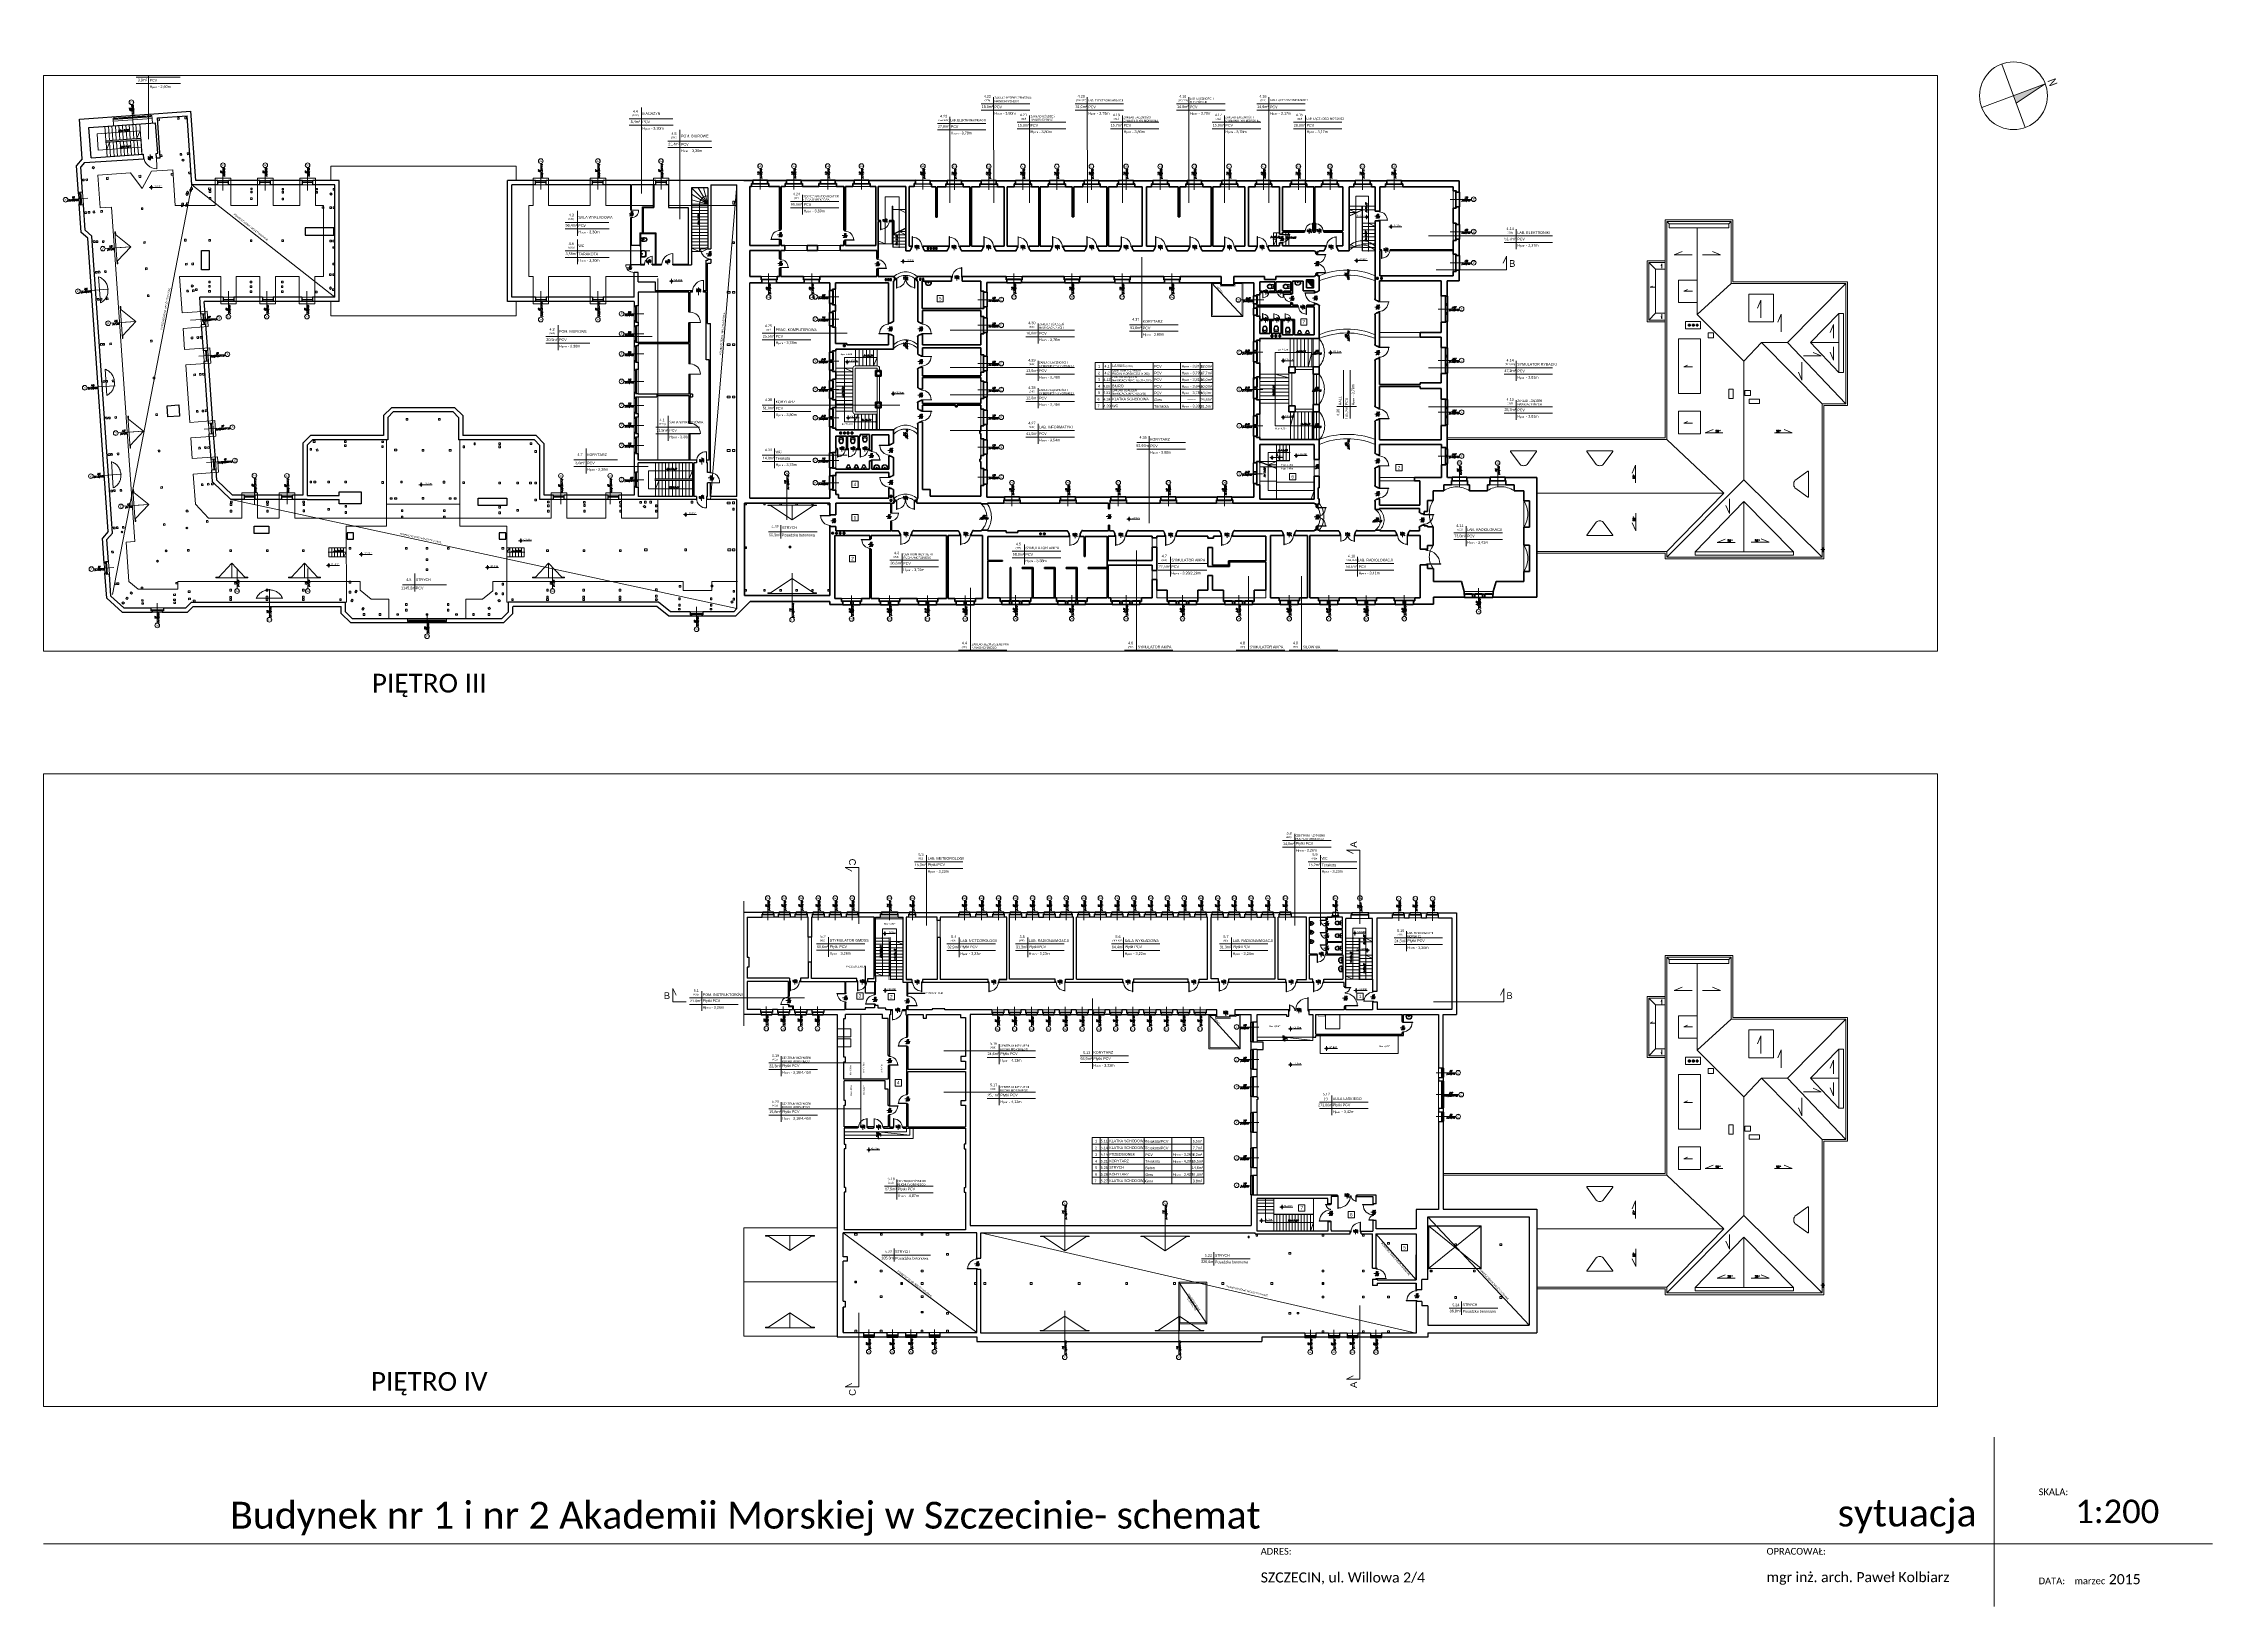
# Paper-space layout 'III-IV' of a CAD drawing. Header units: millimetres. Extents: x 27 to 413, y 1 to 280.
# The model-space entities are those that its viewports show. They can reach past a viewport. Long polylines and large blocks are cut down to what shows.
import ezdxf
from ezdxf.enums import TextEntityAlignment as Align

# ---------------------------------------------------------------- set-up
doc = ezdxf.new("R2010")
doc.units = ezdxf.units.MM
for name, pattern in [('ACAD_ISO02W100', [15, 12, -3]), ('CENTER', [50.8, 31.75, -6.35, 6.35, -6.35]), ('DASHED', [19.05, 12.7, -6.35]), ('DASHED2', [9.525, 6.35, -3.175])]:
    doc.linetypes.add(name, pattern=pattern)
doc.layers.get('0').update_dxf_attribs({"lineweight": 25})
for name, color, linetype, lineweight in [('!tabelka', 7, 'Continuous', 9), ('01-2_konstrukcja dachu', 1, 'Continuous', 20), ('01_ściany', 2, 'Continuous', 25), ('03-01_okna', 5, 'Continuous', 15), ('03-02_schody', 6, 'Continuous', 5), ('03_drzwi', 1, 'Continuous', 0), ('04-1_widok', 251, 'Continuous', 5), ('04-2_nad', 251, 'DASHED', 5), ('05-03_opis', 10, 'Continuous', 5), ('07_wyposażenie', 253, 'Continuous', 5), ('31 piętro III - ściany', 2, 'Continuous', 35), ('34 piętro III - przerywane', 5, 'DASHED', 5), ('inw03-02_schody', 6, 'Continuous', 5), ('opisy pomieszczeń', 151, 'Continuous', 0)]:
    doc.layers.add(name, color=color, linetype=linetype, lineweight=lineweight)
doc.styles.add('APLUS', font='arial.ttf', dxfattribs={"width": 0.6})
doc.styles.add('arial', font='arial.ttf')
doc.styles.add('ariel', font='arial.ttf', dxfattribs={"width": 0.8})
doc.styles.add('ariel_wym', font='simplex.shx', dxfattribs={"width": 0.65, "oblique": 25})
doc.styles.add('Romans', font='Romans.shx', dxfattribs={"width": 0.8})
doc.styles.get("Standard").update_dxf_attribs({"font": 'txt.shx'})
doc.dimstyles.new('ariel 50 wnętrze', dxfattribs={"dimtxt": 15, "dimasz": 10, "dimexe": 10, "dimexo": 0, "dimgap": 5, "dimtad": 1, "dimdec": 1, "dimrnd": 0.5, "dimtxsty": 'ariel_wym', "dimblk": 'ARCHTICK', "dimcen": 2.5, "dimdle": 15, "dimazin": 0, "dimtfac": 1, "dimtdec": 1, "dimtix": 1, "dimtmove": 0, "dimatfit": 3, "dimldrblk": 'DOT', "dimfxl": 10, "dimfxlon": 1, "dimarcsym": 0})

# ---------------------------------------------------------------- blocks, each defined once
blk = doc.blocks.new('A$C0D1E3B89')
at = {"ltscale": 0.1}
blk.add_hatch(color=256, dxfattribs=at).paths.add_polyline_path([(1206, 1206), (1476, 1152), (1438, 2388)])
for p, q in [((973, 23), (1438, 2388)), ((1476, 1152), (1438, 2388)), ((23, 1438), (2388, 973))]:
    blk.add_line(p, q, dxfattribs=at)
blk.add_circle((1206, 1206), 1206, dxfattribs=at)
at = {"layer": 'opisy pomieszczeń', "color": 7, "lineweight": 0, "ltscale": 50, "insert": (1534, 2640), "char_height": 300, "width": 272.89, "attachment_point": 5, "rotation": 348.86621}
blk.add_mtext('\\pxql;{\\fArial Narrow|b0|i0|c238|p34;N}', dxfattribs=at)
blk = doc.blocks.new('umywal04')
at = {"flags": 128}
for points in [[(0, 0), (-2, -4), (-4, -9), (-4, -14), (-3, -19), (-2, -23), (1, -28), (4, -31), (8, -34), (13, -37), (18, -38), (23, -38), (29, -38), (34, -37), (38, -34), (43, -31), (46, -28), (49, -23), (50, -19), (51, -14), (51, -9), (49, -4), (47, 0)], [(4, -8), (3, -11), (2, -15), (2, -18), (2, -21), (4, -24), (6, -27), (8, -30), (12, -32), (15, -33), (19, -34), (23, -34), (27, -34), (31, -33), (35, -32), (38, -30), (41, -27), (43, -24), (44, -21), (45, -18), (45, -15), (44, -11), (42, -8)]]:
    blk.add_lwpolyline(points, dxfattribs=at)
for points in [[(0, 0), (47, 0)], [(4, -8), (42, -8)]]:
    blk.add_lwpolyline(points)
for centre, radius in [((19, -4), 1.56), ((23, -14), 2.54), ((28, -4), 1.56)]:
    blk.add_circle(centre, radius)
blk = doc.blocks.new('ubi012_r')
for p, q in [((-2, 33), (0, 0)), ((30, 0), (0, 0)), ((1, 17), (1, 29)), ((27, 14), (4, 14)), ((15, 5), (7, 5)), ((15, 5), (23, 5)), ((33, 33), (30, 0)), ((30, 29), (30, 17))]:
    blk.add_line(p, q)
for centre in [(4, 17), (27, 17)]:
    blk.add_circle(centre, 0.506)
for centre, radius, start, end in [((28, 34), 29.8, 154.3733, 172.0149), ((31, 33), 33.1, 171.7845, 180.1077), ((19, 37), 19.5, 169.767, 190.233), ((18, 38), 18.8, 148.867, 169.8645), ((16, 37), 16.2, 189.6364, 202.7205), ((21, 37), 22.3, 133.1777, 154.6258), ((-2, 29), 2.53, 0, 22.7205), ((4, 17), 3.03, 180, 270), ((17, 38), 17, 126.5259, 148.9267), ((17, 38), 15.6, 148.867, 169.8645), ((18, 38), 16.2, 169.767, 190.233), ((17, 38), 15.6, 190.1355, 211.133), ((16, 39), 14.2, 126.5259, 148.9267), ((16, 37), 14.2, 211.0733, 233.4741), ((16, 42), 15.5, 105.9445, 133.2542), ((16, 40), 15.4, 102.4946, 126.4967), ((15, 40), 12.8, 102.4946, 126.4967), ((15, 36), 12.8, 233.5033, 257.5054), ((15, 44), 13, 74.6148, 105.3852), ((15, 40), 14.7, 77.6333, 102.3667), ((15, 40), 12.2, 77.6333, 102.3667), ((15, 35), 12.2, 257.6333, 282.3667), ((15, 40), 12.8, 53.5033, 77.5054), ((15, 36), 12.8, 282.4946, 306.4967), ((15, 42), 15.5, 46.7458, 74.0555), ((15, 40), 15.4, 53.5033, 77.5054), ((14, 39), 14.2, 31.0733, 53.4741), ((14, 37), 14.2, 306.5259, 328.9267), ((14, 38), 17, 31.0733, 53.4741), ((10, 37), 22.3, 25.3742, 46.8223), ((13, 38), 15.6, 10.1355, 31.133), ((13, 38), 15.6, 328.867, 349.8645), ((27, 17), 3.03, 270, 0), ((12, 38), 16.2, 0, 10.233), ((12, 38), 16.2, 349.767, 0), ((13, 38), 18.8, 10.1355, 31.133), ((3, 34), 29.8, 7.9851, 25.6267), ((-14, 43), 46.1, 343.1585, 348.2524), ((33, 29), 2.53, 163.1585, 180), ((12, 37), 19.5, 0, 10.233), ((12, 37), 19.5, 349.767, 0), ((0, 33), 33.1, 0, 8.2155)]:
    blk.add_arc(centre, radius, start, end)
blk = doc.blocks.new('*U1449')
blk.add_line((0, 0.38), (0, 0.4))
at = {"ltscale": 0.8}
blk.add_lwpolyline([(-0.05, 0.4), (-0.05, 0.45), (0.05, 0.45), (0.05, 0.4)], close=True, dxfattribs=at)
blk.add_lwpolyline([(0, -0.4), (0, -0.38), (-0.8, -0.38), (-0.8, -0.4), (-0.05, -0.4), (0.05, -0.4), (0.05, -0.45), (-0.05, -0.45), (-0.05, -0.4)])
blk.add_arc((0, -0.38), 0.75, 90, 180)
blk = doc.blocks.new('*U1450')
blk.add_line((0, 0.38), (0, 0.4))
at = {"ltscale": 0.8}
blk.add_lwpolyline([(0.05, 0.4), (0.05, 0.45), (-0.05, 0.45), (-0.05, 0.4)], close=True, dxfattribs=at)
blk.add_lwpolyline([(0, -0.4), (0, -0.38), (0.8, -0.38), (0.8, -0.4), (0.05, -0.4), (-0.05, -0.4), (-0.05, -0.45), (0.05, -0.45), (0.05, -0.4)])
blk.add_arc((0, -0.38), 0.75, 0, 90)
blk = doc.blocks.new('*U1451')
for p, q in [((0, -0.025), (0, 0.025)), ((0, -0.675), (0, -0.7))]:
    blk.add_line(p, q)
for points in [[(0, 0.7), (0, 0.675), (0.7, 0.675), (0.7, 0.7), (0.05, 0.7), (-0.05, 0.7), (-0.05, 0.75), (0.05, 0.75), (0.05, 0.7)], [(0, -0.7), (0, -0.675), (0.7, -0.675), (0.7, -0.7), (0.05, -0.7), (-0.05, -0.7), (-0.05, -0.75), (0.05, -0.75), (0.05, -0.7)]]:
    blk.add_lwpolyline(points)
for centre, start, end in [((0, 0.675), 270, 0), ((0, -0.675), 0, 90)]:
    blk.add_arc(centre, 0.65, start, end)
blk = doc.blocks.new('kota rzutowa')
at = {"ltscale": 0.5}
for p, q in [((-21, 0), (103, 0)), ((0, -21), (0, 21))]:
    blk.add_line(p, q, dxfattribs=at)
blk.add_circle((0, 0), 10.6, dxfattribs=at)
at = {"ltscale": 0.5, "style": 'arial'}
blk.add_attdef('POZ._POSADKI_WYKOŃCZONWJ', text='', height=15, dxfattribs=at).set_placement((18, 1), align=Align.BOTTOM_LEFT)
blk.add_attdef('POZ._POSADZKI_KONSTRUKCJA', text='', height=15, dxfattribs=at).set_placement((17, -5), align=Align.TOP_LEFT)
blk = doc.blocks.new('*U1452')
for p, q in [((0, -0.025), (0, 0.025)), ((0, -0.675), (0, -0.7))]:
    blk.add_line(p, q)
for points in [[(0, 0.7), (0, 0.675), (-0.7, 0.675), (-0.7, 0.7), (-0.05, 0.7), (0.05, 0.7), (0.05, 0.75), (-0.05, 0.75), (-0.05, 0.7)], [(0, -0.7), (0, -0.675), (-0.7, -0.675), (-0.7, -0.7), (-0.05, -0.7), (0.05, -0.7), (0.05, -0.75), (-0.05, -0.75), (-0.05, -0.7)]]:
    blk.add_lwpolyline(points)
for centre, start, end in [((0, 0.675), 180, 270), ((0, -0.675), 90, 180)]:
    blk.add_arc(centre, 0.65, start, end)
blk = doc.blocks.new('A$C34BD150E')
for p, q in [((11, 148), (126, 233)), ((131, 233), (126, 233)), ((131, 233), (131, 0)), ((11, 85), (126, 0)), ((131, 0), (126, 0))]:
    blk.add_line(p, q)
for centre, start, end in [((44, 119), 139.4447, 183.2313), ((44, 114), 176.7687, 220.5553)]:
    blk.add_arc(centre, 44.1, start, end)
blk = doc.blocks.new('*U1455')
blk.add_lwpolyline([(0, 0), (-1, 0), (-1, 1), (-0.75, 0.5)])
at = {"style": 'APLUS'}
blk.add_attdef('L1', text='', height=0.5, dxfattribs=at).set_placement((-1.41, 0.47), align=Align.MIDDLE_CENTER)
blk = doc.blocks.new('okno 107-196')
at = {"linetype": 'Continuous', "lineweight": 0}
for p, q in [((7, 14), (7, 19)), ((7, 19), (101, 19)), ((99, 0), (8, 0)), ((101, 14), (101, 19)), ((8, -3), (99, -3)), ((9, -7), (9, -3)), ((9, -5), (98, -5)), ((9, -5), (98, -5)), ((98, -7), (98, -3))]:
    blk.add_line(p, q, dxfattribs=at)
at = {"linetype": 'DASHED'}
blk.add_line((7, 14), (101, 14), dxfattribs=at)
at = {"linetype": 'Continuous', "lineweight": 0}
for points in [[(8, -6), (0, -6), (0, 0), (8, 0)], [(107, -6), (99, -6), (99, 0), (107, 0)]]:
    blk.add_lwpolyline(points, close=True, dxfattribs=at)
blk.add_lwpolyline([(5, -6), (5, -7), (102, -7), (102, -6)], dxfattribs=at)
at = {"layer": '04-1_widok'}
blk.add_line((107, -28), (0, -28), dxfattribs=at)
at = {"layer": '05-03_opis', "lineweight": 0}
blk.add_line((51, -55), (51, 121), dxfattribs=at)
blk.add_circle((51, 142), 20.7, dxfattribs=at)
at = {"layer": '05-03_opis', "lineweight": 0, "insert": (51, 73), "char_height": 14.4, "width": 62.66, "attachment_point": 5, "rotation": 90, "style": 'ariel_wym'}
blk.add_mtext('96\\P({\\H0.8333x;h\\H0.6x;p}107)190', dxfattribs=at)
at = {"layer": '05-03_opis', "lineweight": 0, "insert": (51, 142), "char_height": 15, "width": 75.19, "attachment_point": 5, "style": 'ariel'}
blk.add_mtext('O{\\H0.8x;6}1', dxfattribs=at)
blk = doc.blocks.new('okno 107-196-1')
at = {"linetype": 'Continuous', "lineweight": 0}
for p, q in [((7, 14), (7, 19)), ((7, 19), (101, 19)), ((99, 0), (8, 0)), ((101, 14), (101, 19)), ((8, -3), (99, -3)), ((9, -7), (9, -3)), ((9, -5), (98, -5)), ((9, -5), (98, -5)), ((98, -7), (98, -3))]:
    blk.add_line(p, q, dxfattribs=at)
at = {"linetype": 'DASHED'}
blk.add_line((7, 14), (101, 14), dxfattribs=at)
at = {"linetype": 'Continuous', "lineweight": 0}
for points in [[(8, -6), (0, -6), (0, 0), (8, 0)], [(107, -6), (99, -6), (99, 0), (107, 0)]]:
    blk.add_lwpolyline(points, close=True, dxfattribs=at)
blk.add_lwpolyline([(5, -6), (5, -7), (102, -7), (102, -6)], dxfattribs=at)
at = {"layer": '04-1_widok'}
blk.add_line((107, -28), (0, -28), dxfattribs=at)
at = {"layer": '05-03_opis', "lineweight": 0}
blk.add_line((51, -55), (51, 121), dxfattribs=at)
blk.add_circle((51, 142), 20.7, dxfattribs=at)
at = {"layer": '05-03_opis', "lineweight": 0, "insert": (51, 73), "char_height": 14.4, "width": 62.66, "attachment_point": 5, "rotation": 90, "style": 'ariel_wym'}
blk.add_mtext('96\\P({\\H0.8333x;h\\H0.6x;p}103)190', dxfattribs=at)
at = {"layer": '05-03_opis', "lineweight": 0, "insert": (51, 142), "char_height": 15, "width": 75.19, "attachment_point": 5, "style": 'ariel'}
blk.add_mtext('O{\\H0.8x;6}1', dxfattribs=at)
blk = doc.blocks.new('*U1460')
blk.add_line((0, -0.38), (0, -0.4))
blk.add_lwpolyline([(0, 0.4), (0, 0.38), (-0.8, 0.38), (-0.8, 0.4), (-0.05, 0.4), (0.05, 0.4), (0.05, 0.45), (-0.05, 0.45), (-0.05, 0.4)])
at = {"ltscale": 0.8}
blk.add_lwpolyline([(-0.05, -0.4), (-0.05, -0.45), (0.05, -0.45), (0.05, -0.4)], close=True, dxfattribs=at)
blk.add_arc((0, 0.38), 0.75, 180, 270)
blk = doc.blocks.new('okno 107-196-2')
at = {"linetype": 'Continuous', "lineweight": 0}
for p, q in [((-1, 3), (-1, -2)), ((93, 19), (1, 19)), ((1, 22), (93, 22)), ((3, 26), (3, 22)), ((3, 24), (93, 24)), ((3, 23), (93, 23)), ((93, 26), (93, 22)), ((95, 3), (95, -2)), ((-1, -2), (95, -2))]:
    blk.add_line(p, q, dxfattribs=at)
at = {"linetype": 'DASHED'}
blk.add_line((-1, 3), (95, 3), dxfattribs=at)
at = {"linetype": 'Continuous', "lineweight": 0}
for points in [[(1, 25), (-7, 25), (-7, 19), (1, 19)], [(101, 25), (93, 25), (93, 19), (101, 19)]]:
    blk.add_lwpolyline(points, close=True, dxfattribs=at)
blk.add_lwpolyline([(-1, 25), (-1, 26), (97, 26), (97, 25)], dxfattribs=at)
at = {"layer": '04-1_widok'}
blk.add_line((100, 47), (-7, 47), dxfattribs=at)
at = {"layer": '05-03_opis', "lineweight": 0}
blk.add_line((44, 74), (44, -102), dxfattribs=at)
blk.add_circle((44, -123), 20.7, dxfattribs=at)
at = {"layer": '05-03_opis', "lineweight": 0, "insert": (44, -54), "char_height": 14.4, "width": 62.66, "attachment_point": 5, "rotation": 90, "style": 'ariel_wym'}
blk.add_mtext('108\\P({\\H0.8333x;h\\H0.6x;p}102)196', dxfattribs=at)
at = {"layer": '05-03_opis', "lineweight": 0, "insert": (44, -123), "char_height": 15.84, "width": 75.19, "attachment_point": 5, "style": 'ariel'}
blk.add_mtext('O{\\H0.7576x;6}1', dxfattribs=at)
blk = doc.blocks.new('okno 106-196-1')
at = {"linetype": 'Continuous', "lineweight": 0}
for p, q in [((8, 3), (98, 3)), ((98, 0), (8, 0)), ((9, 7), (9, 3)), ((9, 5), (97, 5)), ((9, 4), (97, 4)), ((97, 7), (97, 3)), ((6, -16), (6, -21)), ((6, -21), (100, -21)), ((100, -16), (100, -21))]:
    blk.add_line(p, q, dxfattribs=at)
at = {"linetype": 'DASHED'}
blk.add_line((6, -16), (100, -16), dxfattribs=at)
at = {"linetype": 'Continuous', "lineweight": 0}
for points in [[(8, 6), (0, 6), (0, 0), (8, 0)], [(106, 6), (98, 6), (98, 0), (106, 0)]]:
    blk.add_lwpolyline(points, close=True, dxfattribs=at)
blk.add_lwpolyline([(5, 6), (5, 7), (101, 7), (101, 6)], dxfattribs=at)
at = {"layer": '04-1_widok'}
blk.add_line((105, 28), (0, 28), dxfattribs=at)
at = {"layer": '05-03_opis', "lineweight": 0}
blk.add_line((51, 55), (51, -121), dxfattribs=at)
blk.add_circle((51, -142), 20.7, dxfattribs=at)
at = {"layer": '05-03_opis', "lineweight": 0, "insert": (51, -73), "char_height": 14.4, "width": 62.66, "attachment_point": 5, "rotation": 90, "style": 'ariel_wym'}
blk.add_mtext('106\\P({\\H0.8333x;h\\H0.6x;p}100)196', dxfattribs=at)
at = {"layer": '05-03_opis', "lineweight": 0, "insert": (51, -142), "char_height": 15.84, "width": 75.19, "attachment_point": 5, "style": 'ariel'}
blk.add_mtext('O{\\H0.7576x;6}1', dxfattribs=at)
blk = doc.blocks.new('*U1459')
blk.add_line((0, -0.38), (0, -0.4))
blk.add_lwpolyline([(0, 0.4), (0, 0.38), (0.8, 0.38), (0.8, 0.4), (0.05, 0.4), (-0.05, 0.4), (-0.05, 0.45), (0.05, 0.45), (0.05, 0.4)])
at = {"ltscale": 0.8}
blk.add_lwpolyline([(0.05, -0.4), (0.05, -0.45), (-0.05, -0.45), (-0.05, -0.4)], close=True, dxfattribs=at)
blk.add_arc((0, 0.38), 0.75, 270, 360)
blk = doc.blocks.new('*U1471')
blk.add_line((0, 0.38), (0, 0.4))
at = {"ltscale": 0.8}
blk.add_lwpolyline([(0.05, 0.4), (0.05, 0.45), (-0.05, 0.45), (-0.05, 0.4)], close=True, dxfattribs=at)
blk.add_lwpolyline([(0, -0.4), (0, -0.38), (0.8, -0.38), (0.8, -0.4), (0.05, -0.4), (-0.05, -0.4), (-0.05, -0.45), (0.05, -0.45), (0.05, -0.4)])
blk.add_arc((0, -0.38), 0.75, 0, 90)
blk = doc.blocks.new('okno 105-190-1')
at = {"linetype": 'Continuous', "lineweight": 0}
for p, q in [((7, 14), (7, 19)), ((7, 19), (98, 19)), ((97, 0), (8, 0)), ((98, 14), (98, 19)), ((8, -3), (97, -3)), ((9, -7), (9, -3)), ((9, -5), (96, -5)), ((9, -5), (96, -5)), ((96, -7), (96, -3))]:
    blk.add_line(p, q, dxfattribs=at)
at = {"linetype": 'DASHED'}
blk.add_line((7, 14), (98, 14), dxfattribs=at)
at = {"linetype": 'Continuous', "lineweight": 0}
for points in [[(8, -6), (0, -6), (0, 0), (8, 0)], [(105, -6), (97, -6), (97, 0), (105, 0)]]:
    blk.add_lwpolyline(points, close=True, dxfattribs=at)
blk.add_lwpolyline([(5, -6), (5, -7), (100, -7), (100, -6)], dxfattribs=at)
at = {"layer": '04-1_widok'}
blk.add_line((105, -28), (0, -28), dxfattribs=at)
at = {"layer": '05-03_opis', "lineweight": 0}
blk.add_line((52, -55), (52, 121), dxfattribs=at)
blk.add_circle((52, 142), 20.7, dxfattribs=at)
at = {"layer": '05-03_opis', "lineweight": 0, "insert": (52, 73), "char_height": 14.4, "width": 62.66, "attachment_point": 5, "rotation": 90, "style": 'ariel_wym'}
blk.add_mtext('96\\P({\\H0.8333x;h\\H0.6x;p}103)190', dxfattribs=at)
at = {"layer": '05-03_opis', "lineweight": 0, "insert": (52, 142), "char_height": 15, "width": 75.19, "attachment_point": 5, "style": 'ariel'}
blk.add_mtext('O{\\H0.8x;6}1', dxfattribs=at)
blk = doc.blocks.new('Og4')
at = {"linetype": 'Continuous', "lineweight": 0}
for p, q in [((7, 14), (7, 19)), ((7, 19), (102, 19)), ((101, 0), (8, 0)), ((102, 14), (102, 19)), ((8, -3), (101, -3)), ((9, -7), (9, -3)), ((9, -5), (100, -5)), ((9, -5), (100, -5)), ((100, -7), (100, -3))]:
    blk.add_line(p, q, dxfattribs=at)
at = {"linetype": 'DASHED'}
blk.add_line((7, 14), (102, 14), dxfattribs=at)
at = {"linetype": 'Continuous', "lineweight": 0}
for points in [[(8, -6), (0, -6), (0, 0), (8, 0)], [(109, -6), (101, -6), (101, 0), (109, 0)]]:
    blk.add_lwpolyline(points, close=True, dxfattribs=at)
blk.add_lwpolyline([(5, -6), (5, -7), (104, -7), (104, -6)], dxfattribs=at)
at = {"layer": '04-1_widok'}
blk.add_line((109, -28), (0, -28), dxfattribs=at)
at = {"layer": '05-03_opis', "lineweight": 0}
blk.add_line((54, -55), (54, 121), dxfattribs=at)
blk.add_circle((54, 142), 20.7, dxfattribs=at)
at = {"layer": '05-03_opis', "lineweight": 0, "insert": (54, 142), "char_height": 15, "width": 75.19, "attachment_point": 5, "style": 'ariel'}
blk.add_mtext('O{\\H0.8x;6}1', dxfattribs=at)
blk = doc.blocks.new('*U1466')
blk.add_line((0, 0.38), (0, 0.4))
at = {"ltscale": 0.8}
blk.add_lwpolyline([(-0.05, 0.4), (-0.05, 0.45), (0.05, 0.45), (0.05, 0.4)], close=True, dxfattribs=at)
blk.add_lwpolyline([(0, -0.4), (0, -0.38), (-0.8, -0.38), (-0.8, -0.4), (-0.05, -0.4), (0.05, -0.4), (0.05, -0.45), (-0.05, -0.45), (-0.05, -0.4)])
blk.add_arc((0, -0.38), 0.75, 90, 180)
blk = doc.blocks.new('*U1467')
blk.add_line((0, -0.38), (0, -0.4))
blk.add_lwpolyline([(0, 0.4), (0, 0.38), (0.8, 0.38), (0.8, 0.4), (0.05, 0.4), (-0.05, 0.4), (-0.05, 0.45), (0.05, 0.45), (0.05, 0.4)])
at = {"ltscale": 0.8}
blk.add_lwpolyline([(0.05, -0.4), (0.05, -0.45), (-0.05, -0.45), (-0.05, -0.4)], close=True, dxfattribs=at)
blk.add_arc((0, 0.38), 0.75, 270, 360)
blk = doc.blocks.new('*U1470')
blk.add_line((0, -0.38), (0, -0.4))
blk.add_lwpolyline([(0, 0.4), (0, 0.38), (-0.8, 0.38), (-0.8, 0.4), (-0.05, 0.4), (0.05, 0.4), (0.05, 0.45), (-0.05, 0.45), (-0.05, 0.4)])
at = {"ltscale": 0.8}
blk.add_lwpolyline([(-0.05, -0.4), (-0.05, -0.45), (0.05, -0.45), (0.05, -0.4)], close=True, dxfattribs=at)
blk.add_arc((0, 0.38), 0.75, 180, 270)
blk = doc.blocks.new('*U1481')
blk.add_line((0, -0.38), (0, -0.4))
blk.add_lwpolyline([(0, 0.4), (0, 0.38), (0.8, 0.38), (0.8, 0.4), (0.05, 0.4), (-0.05, 0.4), (-0.05, 0.45), (0.05, 0.45), (0.05, 0.4)])
at = {"ltscale": 0.8}
blk.add_lwpolyline([(0.05, -0.4), (0.05, -0.45), (-0.05, -0.45), (-0.05, -0.4)], close=True, dxfattribs=at)
blk.add_arc((0, 0.38), 0.75, 270, 360)
blk = doc.blocks.new('*U1468')
blk.add_line((0, -0.38), (0, -0.4))
blk.add_lwpolyline([(0, 0.4), (0, 0.38), (-0.8, 0.38), (-0.8, 0.4), (-0.05, 0.4), (0.05, 0.4), (0.05, 0.45), (-0.05, 0.45), (-0.05, 0.4)])
at = {"ltscale": 0.8}
blk.add_lwpolyline([(-0.05, -0.4), (-0.05, -0.45), (0.05, -0.45), (0.05, -0.4)], close=True, dxfattribs=at)
blk.add_arc((0, 0.38), 0.75, 180, 270)
blk = doc.blocks.new('*U1469')
blk.add_line((0, -0.38), (0, -0.4))
blk.add_lwpolyline([(0, 0.4), (0, 0.38), (-0.8, 0.38), (-0.8, 0.4), (-0.05, 0.4), (0.05, 0.4), (0.05, 0.45), (-0.05, 0.45), (-0.05, 0.4)])
at = {"ltscale": 0.8}
blk.add_lwpolyline([(-0.05, -0.4), (-0.05, -0.45), (0.05, -0.45), (0.05, -0.4)], close=True, dxfattribs=at)
blk.add_arc((0, 0.38), 0.75, 180, 270)
blk = doc.blocks.new('*U1463')
blk.add_line((0, 0.38), (0, 0.4))
at = {"ltscale": 0.8}
blk.add_lwpolyline([(-0.05, 0.4), (-0.05, 0.45), (0.05, 0.45), (0.05, 0.4)], close=True, dxfattribs=at)
blk.add_lwpolyline([(0, -0.4), (0, -0.38), (-0.8, -0.38), (-0.8, -0.4), (-0.05, -0.4), (0.05, -0.4), (0.05, -0.45), (-0.05, -0.45), (-0.05, -0.4)])
blk.add_arc((0, -0.38), 0.75, 90, 180)
blk = doc.blocks.new('*U1472')
blk.add_line((0, 0.38), (0, 0.4))
at = {"ltscale": 0.8}
blk.add_lwpolyline([(0.05, 0.4), (0.05, 0.45), (-0.05, 0.45), (-0.05, 0.4)], close=True, dxfattribs=at)
blk.add_lwpolyline([(0, -0.4), (0, -0.38), (0.8, -0.38), (0.8, -0.4), (0.05, -0.4), (-0.05, -0.4), (-0.05, -0.45), (0.05, -0.45), (0.05, -0.4)])
blk.add_arc((0, -0.38), 0.75, 0, 90)
blk = doc.blocks.new('*U1473')
blk.add_line((0, 0.38), (0, 0.4))
at = {"ltscale": 0.8}
blk.add_lwpolyline([(0.05, 0.4), (0.05, 0.45), (-0.05, 0.45), (-0.05, 0.4)], close=True, dxfattribs=at)
blk.add_lwpolyline([(0, -0.4), (0, -0.38), (0.8, -0.38), (0.8, -0.4), (0.05, -0.4), (-0.05, -0.4), (-0.05, -0.45), (0.05, -0.45), (0.05, -0.4)])
blk.add_arc((0, -0.38), 0.75, 0, 90)
blk = doc.blocks.new('*U1480')
for p, q in [((0, 0.675), (0, 0.7)), ((0, 0.25), (0, 0.3))]:
    blk.add_line(p, q)
for points in [[(0, 0.7), (0, 0.675), (0.425, 0.675), (0.425, 0.7), (0.05, 0.7), (-0.05, 0.7), (-0.05, 0.75), (0.05, 0.75), (0.05, 0.7)], [(0, -0.7), (0, -0.675), (0.975, -0.675), (0.975, -0.7), (0.05, -0.7), (-0.05, -0.7), (-0.05, -0.75), (0.05, -0.75), (0.05, -0.7)]]:
    blk.add_lwpolyline(points)
for centre, radius, start, end in [((0, 0.675), 0.375, 270, 0), ((0, -0.675), 0.925, 0, 90)]:
    blk.add_arc(centre, radius, start, end)
blk = doc.blocks.new('*U1475')
for p, q in [((0, -0.25), (0, -0.3)), ((0, -0.675), (0, -0.7))]:
    blk.add_line(p, q)
for points in [[(0, 0.7), (0, 0.675), (-0.975, 0.675), (-0.975, 0.7), (-0.05, 0.7), (0.05, 0.7), (0.05, 0.75), (-0.05, 0.75), (-0.05, 0.7)], [(0, -0.7), (0, -0.675), (-0.425, -0.675), (-0.425, -0.7), (-0.05, -0.7), (0.05, -0.7), (0.05, -0.75), (-0.05, -0.75), (-0.05, -0.7)]]:
    blk.add_lwpolyline(points)
for centre, radius, start, end in [((0, 0.675), 0.925, 180, 270), ((0, -0.675), 0.375, 90, 180)]:
    blk.add_arc(centre, radius, start, end)
blk = doc.blocks.new('*U1474')
for p, q in [((0, -0.25), (0, -0.3)), ((0, -0.675), (0, -0.7))]:
    blk.add_line(p, q)
for points in [[(0, 0.7), (0, 0.675), (0.975, 0.675), (0.975, 0.7), (0.05, 0.7), (-0.05, 0.7), (-0.05, 0.75), (0.05, 0.75), (0.05, 0.7)], [(0, -0.7), (0, -0.675), (0.425, -0.675), (0.425, -0.7), (0.05, -0.7), (-0.05, -0.7), (-0.05, -0.75), (0.05, -0.75), (0.05, -0.7)]]:
    blk.add_lwpolyline(points)
for centre, radius, start, end in [((0, 0.675), 0.925, 270, 0), ((0, -0.675), 0.375, 0, 90)]:
    blk.add_arc(centre, radius, start, end)
blk = doc.blocks.new('*U1476')
blk.add_lwpolyline([(0, 0), (-1, 0), (-1, 1), (-0.75, 0.5)])
at = {"style": 'APLUS'}
blk.add_attdef('L1', text='', height=0.5, dxfattribs=at).set_placement((-1.41, 0.47), align=Align.MIDDLE_CENTER)
blk = doc.blocks.new('*U1477')
blk.add_line((0, -0.38), (0, -0.4))
blk.add_lwpolyline([(0, 0.4), (0, 0.38), (0.8, 0.38), (0.8, 0.4), (0.05, 0.4), (-0.05, 0.4), (-0.05, 0.45), (0.05, 0.45), (0.05, 0.4)])
at = {"ltscale": 0.8}
blk.add_lwpolyline([(0.05, -0.4), (0.05, -0.45), (-0.05, -0.45), (-0.05, -0.4)], close=True, dxfattribs=at)
blk.add_arc((0, 0.38), 0.75, 270, 360)
blk = doc.blocks.new('wc')
for p, q in [((-171, 0), (171, 0)), ((-167, -357), (-135, -219)), ((150, -175), (-150, -175)), ((-138, -364), (-132, -337)), ((-34, -260), (34, -260)), ((138, -364), (132, -337)), ((167, -357), (135, -219))]:
    blk.add_line(p, q)
for points in [[(-167, -357, 0.0582401), (-175, -425, 0.0720394)], [(-175, -425, 0.0720394), (-163, -508, 0.0833394), (-129, -578, 0.1066614), (-71, -631, 0.1321382), (0, -650, 0.1321382), (71, -631, 0.1066614), (129, -578, 0.0833394), (163, -508, 0.0720394), (175, -425, 0.0582401), (167, -357, 0.0833394)], [(-145, -425, 0.0720394), (-134, -500, 0.0833394), (-105, -560, 0.1066614), (-56, -605, 0.1321382), (0, -620, 0.1321382), (56, -605, 0.1066614), (105, -560, 0.0833394), (134, -500, 0.0720394), (145, -425, 0.0582401), (138, -364, 0.0582401)], [(-138, -364, 0.0582401), (-145, -425, 0.0582401)], [(-68, -266, 0.0475025), (-63, -312, 0.0674457), (-48, -352, 0.1052323), (-23, -382, 0.1685315), (0, -390, 0.1685315), (23, -382, 0.1052323), (48, -352, 0.0674457), (63, -312, 0.0475025), (68, -266, 0.0535976)]]:
    blk.add_lwpolyline(points, format="xyb")
blk.add_circle((0, -88), 19.6)
for centre, radius, start, end in [((-171, -30), 30, 90, 180.53765), ((171, -30), 30, 359.46235, 90), ((169, -27), 370, 180.53765, 200.34174), ((-150, -145), 30, 200.34174, 270), ((-330, -174), 200, 346.99533, 359.67168), ((-34, -360), 100, 90, 166.99533), ((34, -360), 100, 13.00467, 90), ((330, -174), 200, 180.32832, 193.00467), ((150, -145), 30, 270, 339.65826), ((-169, -27), 370, 339.65826, 359.46235)]:
    blk.add_arc(centre, radius, start, end)
blk = doc.blocks.new('BATH_urinal2')
for p, q in [((0, 0.18), (0, -0.18)), ((0, 0.18), (0.14, 0.18)), ((0.08, 0.1), (0.08, -0.1)), ((0.13, 0.14), (0.14, 0.14)), ((0, -0.18), (0.14, -0.18)), ((0.13, -0.14), (0.14, -0.14))]:
    blk.add_line(p, q)
blk.add_circle((0.14, 0), 0.0404)
for centre, radius, start, end in [((0.13, 0.1), 0.042, 90, 180), ((0.1, -0.11), 0.294, 26.2274, 81.9393), ((0.14, 0.13), 0.05, 81.9393, 90), ((0.14, 0.13), 0.05, 81.9393, 90), ((0.1, -0.12), 0.267, 34.0694, 80.5865), ((0.28, 0), 0.05, 325.9306, 34.0694), ((0.32, 0), 0.05, 333.7726, 26.2274), ((0.13, -0.1), 0.042, 180, 270), ((0.1, 0.11), 0.294, 278.0607, 333.7726), ((0.1, 0.12), 0.267, 279.4135, 325.9306), ((0.14, -0.13), 0.05, 270, 278.0607), ((0.14, -0.13), 0.05, 270, 278.0607)]:
    blk.add_arc(centre, radius, start, end)
blk = doc.blocks.new('_ArchTick')
at = {"color": 0, "linetype": 'ByBlock', "const_width": 0.15}
blk.add_lwpolyline([(-0.5, -0.5), (0.5, 0.5)], dxfattribs=at)
blk = doc.blocks.new('_Dot')
at = {"color": 0, "linetype": 'ByBlock', "lineweight": -2}
blk.add_line((-0.5, 0), (-1, 0), dxfattribs=at)
at = {"color": 0, "linetype": 'ByBlock', "const_width": 0.5}
blk.add_lwpolyline([(-0.25, 0, 1), (0.25, 0, 1)], format="xyb", close=True, dxfattribs=at)
blk = doc.blocks.new('*U1482')
blk.add_line((0, -0.38), (0, -0.4))
blk.add_lwpolyline([(0, 0.4), (0, 0.38), (0.8, 0.38), (0.8, 0.4), (0.05, 0.4), (-0.05, 0.4), (-0.05, 0.45), (0.05, 0.45), (0.05, 0.4)])
at = {"ltscale": 0.8}
blk.add_lwpolyline([(0.05, -0.4), (0.05, -0.45), (-0.05, -0.45), (-0.05, -0.4)], close=True, dxfattribs=at)
blk.add_arc((0, 0.38), 0.75, 270, 360)

msp = doc.modelspace()

# ---------------------------------------------------------------- hatches: boundary and pattern name
at = {"layer": '!tabelka'}
for points in [[(16102, -8281), (16088, -8295), (16102, -8295)], [(16102, -16388), (16088, -16402), (16102, -16402)]]:
    msp.add_hatch(color=256, dxfattribs=at).paths.add_polyline_path(points)
at = {"layer": '31 piętro III - ściany'}
msp.add_hatch(color=256, dxfattribs=at).paths.add_polyline_path([(12683, -7955), (12683, -7883), (12621, -7883)])

# ---------------------------------------------------------------- linework, layer by layer
at = {"layer": '01-2_konstrukcja dachu'}
for p, q in [((7620, -10260), (7638, -10275)), ((7638, -10260), (7620, -10275)), ((8017, -10254), (8034, -10270)), ((8034, -10254), (8017, -10270)), ((13721, -18256), (13738, -18271)), ((13738, -18256), (13721, -18271)), ((8601, -18369), (8616, -18354)), ((8601, -18354), (8616, -18369)), ((9011, -18382), (9026, -18367)), ((9011, -18367), (9026, -18382)), ((12758, -18383), (12775, -18367)), ((12758, -18367), (12775, -18383)), ((9191, -18636), (9209, -18624)), ((9191, -18624), (9209, -18636))]:
    msp.add_line(p, q, dxfattribs=at)
at = {"layer": '01-2_konstrukcja dachu', "color": 8}
msp.add_line((6849, -10730), (6840, -10724), dxfattribs=at)
at = {"layer": '01-2_konstrukcja dachu'}
for points in [[(2398, -6454), (2417, -6452), (2418, -6468), (2399, -6469)], [(2642, -6436), (2656, -6435), (2657, -6451), (2643, -6452)], [(1839, -6885), (1828, -6877), (1818, -6889), (1829, -6898)], [(2420, -6772), (2439, -6771), (2441, -6787), (2421, -6788)], [(2520, -6937), (2537, -6936), (2538, -6952), (2521, -6953)], [(2616, -6820), (2624, -6810), (2637, -6820), (2629, -6830)], [(2664, -6755), (2678, -6754), (2679, -6770), (2665, -6771)], [(2676, -6926), (2690, -6925), (2691, -6941), (2677, -6942)], [(1733, -6990), (1746, -6989), (1747, -7005), (1734, -7005)], [(1763, -6988), (1777, -6987), (1778, -7002), (1764, -7003)], [(1945, -6973), (1960, -6972), (1962, -6991), (1946, -6993)], [(2234, -6955), (2250, -6954), (2251, -6974), (2236, -6975)], [(2650, -7122), (2660, -7112), (2671, -7124), (2661, -7133)], [(2657, -7106), (2667, -7097), (2678, -7109), (2668, -7118)], [(2703, -7095), (2687, -7096), (2686, -7081), (2702, -7080)], [(2711, -7081), (2695, -7082), (2694, -7066), (2710, -7065)], [(2852, -7067), (2874, -7068), (2874, -7081), (2852, -7081)], [(2860, -7091), (2873, -7091), (2873, -7106), (2860, -7106)], [(3229, -7069), (3242, -7069), (3242, -7082), (3229, -7082)], [(3229, -7095), (3242, -7095), (3242, -7111), (3229, -7111)], [(3507, -7071), (3520, -7071), (3520, -7084), (3507, -7084)], [(3507, -7097), (3520, -7097), (3520, -7112), (3507, -7112)], [(3810, -7072), (3824, -7072), (3824, -7085), (3810, -7085)], [(3810, -7098), (3824, -7098), (3824, -7114), (3810, -7114)], [(3932, -7119), (3942, -7109), (3953, -7121), (3943, -7130)], [(3963, -7073), (3976, -7073), (3976, -7087), (3963, -7087)], [(1753, -7278), (1766, -7277), (1767, -7293), (1754, -7294)], [(1783, -7276), (1797, -7275), (1798, -7291), (1784, -7292)], [(1827, -7273), (1840, -7272), (1841, -7288), (1828, -7289)], [(1895, -7268), (1909, -7267), (1910, -7283), (1896, -7284)], [(2256, -7244), (2269, -7243), (2270, -7258), (2257, -7259)], [(2612, -7218), (2625, -7217), (2626, -7233), (2613, -7234)], [(2617, -7202), (2630, -7201), (2631, -7217), (2617, -7217)], [(2651, -7215), (2665, -7214), (2666, -7230), (2652, -7231)], [(2656, -7200), (2670, -7199), (2671, -7215), (2657, -7215)], [(2860, -7153), (2873, -7153), (2873, -7169), (2860, -7168)], [(3229, -7153), (3242, -7154), (3242, -7169), (3228, -7169)], [(3507, -7158), (3520, -7158), (3520, -7174), (3507, -7174)], [(3864, -7248), (3864, -7235), (3880, -7235), (3879, -7249)], [(3932, -7249), (3932, -7235), (3948, -7235), (3948, -7249)], [(3961, -7235), (3974, -7236), (3974, -7249), (3961, -7249)], [(7517, -7184), (7517, -7211), (7532, -7211), (7532, -7184)], [(2639, -7523), (2653, -7523), (2653, -7539), (2639, -7539)], [(1843, -7535), (1828, -7536), (1829, -7552), (1844, -7551)], [(1854, -7537), (1868, -7537), (1868, -7552), (1854, -7552)], [(1910, -7538), (1924, -7538), (1923, -7553), (1910, -7553)], [(2277, -7545), (2290, -7544), (2291, -7559), (2278, -7560)], [(3931, -7546), (3931, -7532), (3946, -7532), (3946, -7546)], [(3959, -7532), (3973, -7532), (3973, -7546), (3959, -7546)], [(3960, -7591), (3972, -7591), (3972, -7603), (3960, -7603)], [(1862, -7809), (1847, -7810), (1848, -7825), (1864, -7824)], [(1873, -7808), (1887, -7807), (1888, -7823), (1874, -7824)], [(1929, -7804), (1942, -7803), (1943, -7819), (1930, -7820)], [(2293, -7778), (2307, -7777), (2308, -7793), (2294, -7794)], [(2648, -7738), (2662, -7737), (2663, -7752), (2649, -7753)], [(2705, -7735), (2719, -7734), (2719, -7750), (2706, -7750)], [(2855, -7896), (2869, -7896), (2869, -7912), (2855, -7912)], [(3225, -7896), (3238, -7896), (3238, -7912), (3225, -7912)], [(3502, -7895), (3516, -7895), (3516, -7911), (3502, -7911)], [(3929, -7846), (3929, -7832), (3945, -7832), (3945, -7846)], [(3958, -7736), (3972, -7736), (3972, -7750), (3958, -7750)], [(3958, -7832), (3971, -7832), (3971, -7846), (3958, -7845)], [(1879, -8050), (1864, -8051), (1865, -8066), (1880, -8065)], [(1890, -8049), (1904, -8048), (1905, -8064), (1891, -8065)], [(1946, -8045), (1959, -8044), (1960, -8060), (1947, -8061)], [(2310, -8018), (2323, -8017), (2325, -8033), (2311, -8033)], [(2660, -7976), (2673, -7976), (2674, -7991), (2661, -7992)], [(2698, -7940), (2709, -7949), (2719, -7937), (2709, -7928)], [(2711, -7974), (2725, -7973), (2725, -7989), (2712, -7990)], [(2753, -7963), (2737, -7963), (2738, -7979), (2753, -7978)], [(2870, -7979), (2854, -7979), (2854, -7994), (2870, -7994)], [(2855, -7935), (2869, -7935), (2869, -7950), (2855, -7950)], [(3239, -7981), (3223, -7981), (3223, -7996), (3239, -7996)], [(3224, -7937), (3238, -7937), (3238, -7952), (3224, -7952)], [(3516, -7982), (3501, -7982), (3501, -7998), (3516, -7998)], [(3502, -7938), (3515, -7938), (3515, -7954), (3502, -7954)], [(3820, -7984), (3805, -7984), (3805, -7999), (3820, -7999)], [(3928, -7960), (3937, -7969), (3948, -7958), (3939, -7948)], [(3957, -7965), (3971, -7965), (3971, -7979), (3957, -7979)], [(7466, -7988), (7493, -7988), (7493, -8004), (7466, -8004)], [(7515, -7988), (7534, -7988), (7534, -8004), (7515, -8004)], [(1907, -8451), (1892, -8452), (1893, -8468), (1909, -8467)], [(1914, -8451), (1928, -8450), (1929, -8465), (1915, -8466)], [(1974, -8447), (1988, -8446), (1989, -8461), (1975, -8462)], [(2338, -8422), (2352, -8421), (2353, -8437), (2339, -8438)], [(2699, -8394), (2713, -8393), (2714, -8409), (2700, -8410)], [(2750, -8391), (2764, -8390), (2765, -8405), (2752, -8406)], [(2793, -8388), (2778, -8389), (2779, -8404), (2794, -8403)], [(7466, -8454), (7493, -8454), (7493, -8470), (7466, -8470)], [(7515, -8454), (7534, -8454), (7534, -8470), (7515, -8470)], [(1931, -8781), (1915, -8782), (1916, -8798), (1932, -8796)], [(1941, -8780), (1955, -8779), (1956, -8795), (1942, -8796)], [(1997, -8776), (2010, -8775), (2011, -8791), (1998, -8792)], [(2361, -8751), (2375, -8750), (2376, -8765), (2362, -8766)], [(2723, -8723), (2736, -8722), (2737, -8737), (2724, -8738)], [(2774, -8719), (2787, -8718), (2789, -8734), (2775, -8735)], [(2816, -8716), (2801, -8717), (2802, -8733), (2817, -8732)], [(2745, -9048), (2758, -9047), (2760, -9062), (2746, -9063)], [(2796, -9044), (2810, -9043), (2811, -9058), (2797, -9059)], [(2839, -9041), (2823, -9042), (2825, -9058), (2840, -9056)], [(7466, -8919), (7493, -8919), (7493, -8935), (7466, -8935)], [(7515, -8919), (7534, -8919), (7534, -8935), (7515, -8935)], [(1953, -9105), (1938, -9106), (1939, -9122), (1954, -9121)], [(1965, -9105), (1978, -9105), (1979, -9120), (1966, -9121)], [(2021, -9102), (2034, -9101), (2035, -9116), (2022, -9117)], [(2384, -9076), (2397, -9075), (2399, -9091), (2385, -9092)], [(4625, -9134), (4611, -9134), (4611, -9117), (4625, -9117)], [(4913, -9134), (4900, -9134), (4900, -9117), (4913, -9117)], [(1976, -9430), (1961, -9432), (1962, -9447), (1977, -9446)], [(1984, -9430), (1997, -9429), (1998, -9444), (1985, -9445)], [(2042, -9426), (2055, -9425), (2056, -9440), (2043, -9441)], [(2406, -9401), (2420, -9400), (2421, -9415), (2407, -9416)], [(2767, -9374), (2780, -9373), (2781, -9389), (2768, -9390)], [(2818, -9371), (2832, -9370), (2833, -9385), (2819, -9386)], [(2862, -9368), (2846, -9369), (2847, -9384), (2863, -9383)], [(3756, -9385), (3770, -9385), (3770, -9400), (3756, -9400)], [(3785, -9332), (3785, -9317), (3801, -9317), (3801, -9332)], [(3829, -9405), (3817, -9410), (3811, -9394), (3823, -9389)], [(4063, -9332), (4063, -9317), (4079, -9317), (4079, -9332)], [(4077, -9368), (4064, -9368), (4064, -9351), (4077, -9351)], [(4394, -9333), (4394, -9319), (4409, -9319), (4409, -9333)], [(4407, -9377), (4394, -9377), (4394, -9360), (4407, -9360)], [(4508, -9405), (4508, -9392), (4527, -9392), (4527, -9405)], [(4754, -9409), (4754, -9395), (4769, -9395), (4769, -9409)], [(5131, -9378), (5117, -9378), (5117, -9361), (5131, -9361)], [(5215, -9334), (5226, -9334), (5226, -9352), (5215, -9352)], [(5436, -9334), (5450, -9334), (5450, -9350), (5436, -9350)], [(5450, -9378), (5436, -9378), (5436, -9361), (5450, -9361)], [(5714, -9334), (5728, -9334), (5728, -9350), (5714, -9350)], [(5756, -9404), (5770, -9404), (5770, -9420), (5756, -9420)], [(7466, -9395), (7493, -9395), (7493, -9411), (7466, -9411)], [(7515, -9395), (7534, -9395), (7534, -9411), (7515, -9411)], [(1999, -9755), (1983, -9756), (1984, -9771), (2000, -9770)], [(2009, -9754), (2023, -9753), (2024, -9768), (2010, -9769)], [(2066, -9750), (2079, -9749), (2081, -9764), (2067, -9765)], [(2429, -9725), (2443, -9724), (2444, -9739), (2430, -9740)], [(2790, -9698), (2804, -9698), (2805, -9713), (2791, -9714)], [(2843, -9695), (2857, -9694), (2858, -9709), (2844, -9710)], [(2895, -9691), (2880, -9692), (2881, -9708), (2896, -9707)], [(3756, -9676), (3770, -9676), (3770, -9691), (3756, -9691)], [(3807, -9677), (3807, -9690), (3789, -9690), (3789, -9677)], [(3915, -9676), (3930, -9676), (3930, -9691), (3915, -9691)], [(4067, -9676), (4081, -9676), (4081, -9691), (4067, -9691)], [(4395, -9680), (4409, -9680), (4409, -9696), (4395, -9696)], [(4468, -9837), (4468, -9823), (4487, -9823), (4487, -9837)], [(4508, -9837), (4508, -9823), (4527, -9823), (4527, -9837)], [(4563, -9675), (4577, -9675), (4577, -9690), (4563, -9690)], [(4754, -9835), (4754, -9822), (4769, -9822), (4769, -9835)], [(4939, -9677), (4954, -9677), (4954, -9693), (4939, -9693)], [(4993, -9837), (4993, -9823), (5011, -9823), (5011, -9837)], [(5038, -9837), (5038, -9823), (5056, -9823), (5056, -9837)], [(5114, -9681), (5129, -9681), (5129, -9697), (5114, -9697)], [(5437, -9684), (5451, -9684), (5451, -9699), (5437, -9699)], [(5596, -9684), (5612, -9684), (5612, -9699), (5596, -9699)], [(5726, -9685), (5726, -9698), (5709, -9698), (5709, -9685)], [(5756, -9684), (5770, -9684), (5770, -9699), (5756, -9699)], [(5756, -9836), (5770, -9836), (5770, -9852), (5756, -9852)], [(2653, -9949), (2653, -9935), (2670, -9935), (2671, -9948)], [(2834, -10027), (2847, -10026), (2849, -10041), (2835, -10042)], [(3060, -9951), (3046, -9951), (3046, -9933), (3060, -9933)], [(3061, -9891), (3047, -9891), (3047, -9873), (3061, -9873)], [(3063, -9854), (3063, -9867), (3049, -9867), (3049, -9854)], [(3386, -9854), (3386, -9867), (3370, -9867), (3370, -9854)], [(3384, -9891), (3371, -9891), (3371, -9873), (3384, -9873)], [(3384, -9951), (3371, -9951), (3371, -9933), (3384, -9933)], [(3708, -9854), (3708, -9867), (3693, -9867), (3693, -9854)], [(3707, -9893), (3694, -9893), (3694, -9876), (3707, -9876)], [(3707, -9949), (3694, -9949), (3694, -9931), (3707, -9931)], [(3915, -9918), (3930, -9918), (3930, -9934), (3915, -9934)], [(4082, -9908), (4069, -9908), (4069, -9891), (4082, -9891)], [(4082, -9964), (4069, -9964), (4069, -9946), (4082, -9946)], [(4570, -9930), (4583, -9930), (4583, -9945), (4570, -9945)], [(4570, -9987), (4583, -9987), (4583, -10003), (4570, -10003)], [(4943, -9930), (4957, -9930), (4957, -9945), (4943, -9945)], [(4943, -9987), (4957, -9987), (4957, -10003), (4943, -10003)], [(5450, -9916), (5436, -9916), (5436, -9898), (5450, -9898)], [(5450, -9966), (5436, -9966), (5436, -9948), (5450, -9948)], [(5596, -9927), (5610, -9927), (5610, -9943), (5596, -9943)], [(5883, -9853), (5883, -9867), (5868, -9867), (5868, -9853)], [(5882, -9903), (5868, -9903), (5868, -9885), (5882, -9885)], [(5882, -9951), (5868, -9951), (5868, -9933), (5882, -9933)], [(6205, -9856), (6205, -9870), (6190, -9870), (6190, -9856)], [(6204, -9901), (6191, -9901), (6191, -9884), (6204, -9884)], [(6204, -9951), (6191, -9951), (6191, -9933), (6204, -9933)], [(6526, -9856), (6526, -9870), (6510, -9870), (6510, -9856)], [(6524, -9903), (6511, -9903), (6511, -9885), (6524, -9885)], [(6524, -9951), (6511, -9951), (6511, -9933), (6524, -9933)], [(6705, -9856), (6705, -9870), (6690, -9870), (6690, -9856)], [(6742, -9905), (6733, -9914), (6720, -9902), (6730, -9892)], [(6745, -9872), (6732, -9872), (6732, -9855), (6745, -9855)], [(6793, -9872), (6780, -9872), (6780, -9855), (6793, -9855)], [(6842, -9903), (6829, -9903), (6829, -9885), (6842, -9885)], [(6842, -9951), (6829, -9951), (6829, -9933), (6842, -9933)], [(7146, -9855), (7161, -9855), (7161, -9871), (7146, -9871)], [(7466, -9861), (7493, -9861), (7493, -9876), (7466, -9876)], [(7514, -9860), (7533, -9860), (7533, -9876), (7514, -9876)], [(7530, -9933), (7517, -9933), (7517, -9915), (7530, -9915)], [(7640, -9871), (7640, -9885), (7627, -9885), (7627, -9871)], [(7806, -9871), (7806, -9885), (7793, -9885), (7793, -9871)], [(7949, -9871), (7949, -9885), (7935, -9885), (7935, -9871)], [(8091, -9871), (8091, -9885), (8078, -9885), (8078, -9871)], [(8233, -9871), (8233, -9885), (8220, -9885), (8220, -9871)], [(8375, -9871), (8375, -9885), (8362, -9885), (8362, -9871)], [(2022, -10084), (2006, -10085), (2007, -10100), (2023, -10099)], [(2035, -10083), (2048, -10082), (2049, -10097), (2036, -10098)], [(2085, -10136), (2092, -10125), (2083, -10119), (2075, -10129)], [(2088, -10079), (2101, -10078), (2102, -10094), (2089, -10095)], [(2452, -10054), (2466, -10053), (2467, -10068), (2453, -10069)], [(2660, -10101), (2669, -10092), (2661, -10084), (2652, -10093)], [(2006, -10297), (1991, -10298), (1992, -10314), (2008, -10312)], [(2399, -10396), (2409, -10387), (2400, -10379), (2391, -10388)], [(2476, -10304), (2485, -10294), (2477, -10286), (2468, -10296)], [(2681, -10284), (2681, -10297), (2666, -10298), (2666, -10284)], [(3058, -10288), (3058, -10302), (3042, -10302), (3042, -10288)], [(3384, -10288), (3384, -10302), (3369, -10302), (3369, -10288)], [(3703, -10288), (3703, -10302), (3688, -10302), (3688, -10288)], [(4119, -10267), (4119, -10281), (4103, -10281), (4103, -10267)], [(4620, -10267), (4620, -10281), (4604, -10281), (4604, -10267)], [(4805, -10267), (4805, -10281), (4789, -10281), (4789, -10267)], [(4805, -10367), (4805, -10381), (4789, -10381), (4789, -10367)], [(4994, -10267), (4994, -10281), (4978, -10281), (4978, -10267)], [(5479, -10267), (5479, -10281), (5463, -10281), (5463, -10267)], [(5876, -10288), (5876, -10302), (5860, -10302), (5860, -10288)], [(6201, -10288), (6201, -10302), (6186, -10302), (6186, -10288)], [(6525, -10288), (6525, -10302), (6509, -10302), (6509, -10288)], [(6730, -10279), (6756, -10279), (6756, -10296), (6730, -10296)], [(7091, -10278), (7106, -10278), (7106, -10294), (7091, -10294)], [(7091, -10278), (7106, -10278), (7106, -10294), (7091, -10294)], [(7472, -10277), (7498, -10277), (7498, -10294), (7472, -10294)], [(7515, -10277), (7534, -10277), (7534, -10294), (7515, -10294)], [(7638, -10275), (7638, -10260), (7620, -10260), (7620, -10275)], [(8034, -10254), (8034, -10270), (8017, -10270), (8017, -10254)], [(2036, -10581), (2021, -10582), (2022, -10598), (2037, -10596)], [(2040, -10580), (2054, -10579), (2055, -10595), (2042, -10596)], [(2579, -10576), (2579, -10589), (2562, -10590), (2562, -10576)], [(4119, -10582), (4105, -10582), (4105, -10564), (4119, -10564)], [(4805, -10457), (4805, -10471), (4789, -10471), (4789, -10457)], [(5477, -10601), (5464, -10601), (5464, -10583), (5477, -10583)], [(7040, -10603), (7054, -10603), (7054, -10618), (7040, -10618)], [(7323, -10601), (7338, -10601), (7338, -10615), (7323, -10615)], [(2093, -10748), (2083, -10759), (2094, -10770), (2105, -10759)], [(2118, -10719), (2127, -10708), (2138, -10718), (2130, -10728)], [(2156, -10672), (2165, -10661), (2177, -10671), (2168, -10681)], [(2270, -10620), (2270, -10634), (2255, -10634), (2255, -10620)], [(2259, -10744), (2258, -10730), (2273, -10730), (2273, -10744)], [(2274, -10757), (2274, -10770), (2259, -10771), (2259, -10757)], [(2542, -10693), (2542, -10680), (2560, -10679), (2560, -10693)], [(2543, -10737), (2543, -10724), (2560, -10724), (2561, -10737)], [(2561, -10750), (2561, -10764), (2544, -10764), (2544, -10751)], [(2673, -10666), (2673, -10652), (2690, -10652), (2691, -10665)], [(2675, -10730), (2674, -10716), (2692, -10716), (2692, -10729)], [(2734, -10734), (2734, -10747), (2719, -10748), (2718, -10734)], [(3059, -10722), (3059, -10736), (3043, -10736), (3043, -10722)], [(3058, -10655), (3044, -10655), (3044, -10637), (3058, -10637)], [(3058, -10718), (3044, -10718), (3044, -10701), (3058, -10701)], [(3381, -10722), (3381, -10736), (3366, -10736), (3366, -10722)], [(3380, -10654), (3367, -10654), (3367, -10637), (3380, -10637)], [(3380, -10717), (3367, -10717), (3367, -10700), (3380, -10700)], [(3704, -10722), (3704, -10736), (3689, -10736), (3689, -10722)], [(3703, -10654), (3690, -10654), (3690, -10637), (3703, -10637)], [(3703, -10717), (3690, -10717), (3690, -10699), (3703, -10699)], [(4021, -10721), (4033, -10721), (4033, -10736), (4021, -10736)], [(4119, -10671), (4105, -10671), (4105, -10653), (4119, -10653)], [(4130, -10748), (4119, -10740), (4130, -10726), (4141, -10735)], [(4165, -10668), (4155, -10660), (4166, -10646), (4176, -10654)], [(4227, -10823), (4217, -10815), (4228, -10801), (4238, -10809)], [(4619, -10781), (4605, -10781), (4605, -10763), (4619, -10763)], [(4992, -10783), (4979, -10783), (4979, -10765), (4992, -10765)], [(5350, -10818), (5361, -10809), (5350, -10796), (5339, -10804)], [(5413, -10688), (5424, -10680), (5413, -10666), (5402, -10674)], [(5439, -10750), (5449, -10741), (5438, -10728), (5428, -10736)], [(5477, -10686), (5464, -10686), (5464, -10668), (5477, -10668)], [(5550, -10721), (5562, -10721), (5562, -10736), (5550, -10736)], [(5876, -10722), (5876, -10736), (5861, -10736), (5861, -10722)], [(5875, -10655), (5862, -10655), (5862, -10637), (5875, -10637)], [(5875, -10717), (5862, -10717), (5862, -10699), (5875, -10699)], [(6199, -10722), (6199, -10736), (6183, -10736), (6183, -10722)], [(6198, -10655), (6184, -10655), (6184, -10637), (6198, -10637)], [(6198, -10717), (6184, -10717), (6184, -10699), (6198, -10699)], [(6521, -10722), (6521, -10736), (6506, -10736), (6506, -10722)], [(6520, -10655), (6507, -10655), (6507, -10637), (6520, -10637)], [(6520, -10717), (6507, -10717), (6507, -10699), (6520, -10699)], [(6844, -10722), (6844, -10736), (6829, -10736), (6829, -10722)], [(6843, -10651), (6830, -10651), (6830, -10633), (6843, -10633)], [(6843, -10708), (6830, -10708), (6830, -10691), (6843, -10691)], [(7049, -10731), (7036, -10731), (7036, -10714), (7049, -10714)], [(7049, -10787), (7036, -10787), (7036, -10770), (7049, -10770)], [(7330, -10732), (7317, -10732), (7317, -10715), (7330, -10715)], [(7330, -10788), (7317, -10788), (7317, -10771), (7330, -10771)], [(7512, -10741), (7520, -10752), (7507, -10761), (7499, -10750)], [(7532, -10664), (7519, -10664), (7519, -10647), (7532, -10647)], [(7532, -10735), (7519, -10735), (7519, -10718), (7532, -10718)], [(7640, -10653), (7640, -10640), (7627, -10640), (7627, -10653)], [(7806, -10653), (7806, -10640), (7793, -10640), (7793, -10653)], [(7949, -10653), (7949, -10640), (7935, -10640), (7935, -10653)], [(8091, -10653), (8091, -10640), (8078, -10640), (8078, -10653)], [(8233, -10653), (8233, -10640), (8220, -10640), (8220, -10653)], [(8375, -10653), (8375, -10640), (8362, -10640), (8362, -10653)], [(4243, -10871), (4229, -10871), (4229, -10853), (4243, -10853)], [(4385, -10871), (4371, -10871), (4371, -10853), (4385, -10853)], [(4543, -10855), (4543, -10869), (4527, -10869), (4527, -10855)], [(4619, -10832), (4605, -10832), (4605, -10814), (4619, -10814)], [(4805, -10855), (4805, -10869), (4789, -10869), (4789, -10855)], [(4992, -10832), (4979, -10832), (4979, -10814), (4992, -10814)], [(5067, -10855), (5067, -10869), (5051, -10869), (5051, -10855)], [(5217, -10870), (5204, -10870), (5204, -10853), (5217, -10853)], [(5341, -10871), (5355, -10871), (5355, -10853), (5341, -10853)], [(7050, -10807), (7050, -10821), (7035, -10821), (7035, -10807)], [(7331, -10807), (7331, -10821), (7316, -10821), (7316, -10807)], [(8600, -17946), (8600, -17929), (8622, -17929), (8622, -17946)], [(8830, -17946), (8830, -17929), (8845, -17929), (8845, -17946)], [(9193, -17946), (9193, -17929), (9208, -17929), (9208, -17946)], [(9415, -17946), (9415, -17929), (9437, -17929), (9437, -17946)], [(12171, -17953), (12171, -17938), (12183, -17938), (12183, -17953)], [(12758, -17954), (12758, -17938), (12775, -17938), (12775, -17954)], [(13117, -17954), (13117, -17938), (13134, -17938), (13134, -17954)], [(9417, -18122), (9417, -18107), (9435, -18107), (9435, -18122)], [(12100, -17967), (12100, -17953), (12111, -17953), (12111, -17967)], [(12464, -18113), (12464, -18098), (12481, -18098), (12481, -18113)], [(13340, -18026), (13340, -18009), (13359, -18009), (13359, -18026)], [(13938, -18021), (13938, -18037), (13955, -18037), (13955, -18021)], [(14341, -18021), (14341, -18037), (14358, -18037), (14358, -18021)], [(8828, -18270), (8828, -18255), (8846, -18255), (8846, -18270)], [(9191, -18270), (9191, -18255), (9209, -18255), (9209, -18270)], [(12758, -18272), (12758, -18256), (12775, -18256), (12775, -18272)], [(13117, -18272), (13117, -18256), (13134, -18256), (13134, -18272)], [(13738, -18271), (13721, -18271), (13721, -18256), (13738, -18256)], [(14104, -18272), (14104, -18255), (14119, -18255), (14119, -18272)], [(8601, -18369), (8601, -18354), (8616, -18354), (8616, -18369)], [(8828, -18498), (8828, -18483), (8846, -18483), (8846, -18498)], [(9011, -18382), (9011, -18367), (9026, -18367), (9026, -18382)], [(9191, -18382), (9191, -18367), (9209, -18367), (9209, -18382)], [(9191, -18498), (9191, -18483), (9209, -18483), (9209, -18498)], [(9666, -18382), (9666, -18367), (9683, -18367), (9683, -18382)], [(9750, -18383), (9750, -18367), (9767, -18367), (9767, -18383)], [(10162, -18383), (10162, -18367), (10179, -18367), (10179, -18383)], [(10589, -18383), (10589, -18367), (10606, -18367), (10606, -18383)], [(11012, -18383), (11012, -18367), (11029, -18367), (11029, -18383)], [(11437, -18383), (11437, -18367), (11455, -18367), (11455, -18383)], [(11866, -18383), (11866, -18367), (11884, -18367), (11884, -18383)], [(12304, -18383), (12304, -18367), (12321, -18367), (12321, -18383)], [(12758, -18383), (12758, -18367), (12775, -18367), (12775, -18383)], [(12758, -18503), (12758, -18487), (12775, -18487), (12775, -18503)], [(13117, -18503), (13117, -18487), (13134, -18487), (13134, -18503)], [(13341, -18503), (13341, -18487), (13358, -18487), (13358, -18503)], [(13938, -18507), (13938, -18491), (13955, -18491), (13955, -18507)], [(14341, -18507), (14341, -18491), (14358, -18491), (14358, -18507)], [(9191, -18636), (9191, -18624), (9209, -18624), (9209, -18636)], [(9417, -18647), (9417, -18632), (9435, -18632), (9435, -18647)], [(12552, -18645), (12536, -18645), (12536, -18634), (12552, -18634)], [(8603, -18809), (8603, -18789), (8619, -18789), (8619, -18809)], [(8829, -18807), (8829, -18789), (8845, -18789), (8845, -18807)], [(9192, -18807), (9192, -18789), (9208, -18789), (9208, -18807)], [(9418, -18807), (9418, -18790), (9434, -18790), (9434, -18807)], [(12758, -18811), (12758, -18795), (12775, -18795), (12775, -18811)], [(13117, -18811), (13117, -18795), (13134, -18795), (13134, -18811)], [(13341, -18812), (13341, -18796), (13358, -18796), (13358, -18812)]]:
    msp.add_lwpolyline(points, close=True, dxfattribs=at)
for points in [[(2579, -6448), (2579, -6441), (2592, -6440), (2593, -6456), (2580, -6457), (2579, -6448)], [(2601, -6760), (2614, -6759), (2616, -6775), (2602, -6775), (2601, -6760)], [(2871, -7527), (2871, -7541), (2857, -7541), (2857, -7527), (2871, -7527)], [(3240, -7528), (3240, -7542), (3226, -7542)], [(3226, -7542), (3226, -7528), (3240, -7528)], [(3519, -7530), (3519, -7544), (3505, -7544)], [(3505, -7544), (3505, -7530), (3519, -7530)], [(7531, -7546), (7531, -7560), (7517, -7560)], [(7517, -7560), (7517, -7546), (7531, -7546)], [(4993, -9395), (4993, -9395), (5011, -9395), (5011, -9409), (4993, -9409), (4993, -9395)], [(12481, -18647), (12464, -18647), (12464, -18632), (12481, -18632), (12481, -18647)]]:
    msp.add_lwpolyline(points, dxfattribs=at)
at = {"layer": '01_ściany'}
for p, q in [((1705, -6455), (2697, -6385)), ((1729, -6807), (1705, -6455)), ((1789, -6528), (2383, -6487)), ((1808, -6799), (1789, -6528)), ((2401, -6758), (2383, -6487)), ((2398, -6444), (2662, -6426)), ((2422, -6799), (2398, -6444)), ((2705, -7038), (2662, -6426)), ((2740, -7000), (2697, -6385)), ((1729, -6807), (1678, -6866)), ((1696, -7119), (1678, -6866)), ((1750, -6842), (1717, -6879)), ((1733, -7105), (1717, -6879)), ((1750, -6842), (2277, -6808)), ((1808, -6799), (2274, -6767)), ((2277, -6808), (2274, -6767)), ((2389, -6759), (2401, -6758)), ((2391, -6800), (2389, -6759)), ((2391, -6800), (2422, -6799)), ((1708, -7118), (1696, -7119)), ((1733, -7105), (1707, -7107)), ((1708, -7118), (1707, -7107)), ((2935, -7038), (2705, -7038)), ((2935, -7000), (2740, -7000)), ((2935, -7038), (2935, -7000)), ((3311, -7000), (3030, -7000)), ((3030, -7038), (3030, -7000)), ((3311, -7038), (3030, -7038)), ((3311, -7038), (3311, -7000)), ((3688, -7000), (3406, -7000)), ((3406, -7038), (3406, -7000)), ((3688, -7038), (3406, -7038)), ((3688, -7038), (3688, -7000)), ((4016, -7000), (3782, -7000)), ((3782, -7038), (3782, -7000)), ((3978, -7038), (3782, -7038)), ((3978, -8039), (3978, -7038)), ((4016, -8077), (4016, -7000)), ((5513, -8077), (5513, -7000)), ((5762, -7000), (5513, -7000)), ((5551, -8039), (5551, -7038)), ((5762, -7038), (5551, -7038)), ((5762, -7038), (5762, -7000)), ((6270, -7000), (5857, -7000)), ((5857, -7038), (5857, -7000)), ((6270, -7000), (5857, -7000)), ((6270, -7038), (5857, -7038)), ((6270, -7038), (5857, -7038)), ((6270, -7038), (6270, -7000)), ((6365, -7038), (6365, -7000)), ((6832, -7000), (6365, -7000)), ((6609, -7038), (6365, -7038)), ((6609, -7265), (6609, -7038)), ((6615, -7265), (6615, -7038)), ((6808, -7038), (6615, -7038)), ((6808, -7038), (6808, -7234)), ((6814, -7038), (6814, -7240)), ((6832, -7038), (6814, -7038)), ((6832, -7038), (6832, -7000)), ((6926, -7038), (6926, -7000)), ((7615, -7000), (6926, -7000)), ((6944, -7038), (6926, -7038)), ((6944, -7038), (6944, -7240)), ((7295, -7066), (7150, -7066)), ((7150, -7066), (7150, -7751)), ((7295, -7211), (7150, -7066)), ((7295, -7066), (7295, -7610)), ((7320, -7038), (7320, -7610)), ((7320, -7038), (7553, -7038)), ((7553, -9813), (7553, -7038)), ((1714, -7208), (1702, -7209)), ((1720, -7462), (1702, -7209)), ((1715, -7219), (1714, -7208)), ((1741, -7217), (1715, -7219)), ((1757, -7444), (1741, -7217)), ((6609, -7265), (6615, -7265)), ((6609, -7617), (6609, -7330)), ((6609, -7330), (6615, -7330)), ((6615, -7576), (6615, -7330)), ((6715, -7467), (6715, -7234)), ((6715, -7234), (6808, -7234)), ((6721, -7467), (6721, -7240)), ((6721, -7240), (6814, -7240)), ((6944, -7240), (7121, -7240)), ((7121, -7240), (7121, -7745)), ((1779, -7513), (1720, -7462)), ((1815, -7495), (1757, -7444)), ((1961, -10124), (1779, -7513)), ((2000, -10137), (1815, -7495)), ((6691, -7467), (6691, -7576)), ((6691, -7467), (6715, -7467)), ((6697, -7473), (6697, -7653)), ((6697, -7473), (6827, -7473)), ((6697, -7513), (6697, -7540)), ((6721, -7467), (6833, -7467)), ((6827, -7473), (6827, -7745)), ((6833, -7467), (6833, -7745)), ((6609, -7751), (6609, -7576)), ((6615, -7576), (6691, -7576)), ((6697, -7591), (6697, -7526)), ((6697, -7576), (6697, -7745)), ((6697, -7623), (6697, -7683)), ((7279, -7981), (7279, -7710)), ((7279, -7710), (7295, -7710)), ((7295, -7610), (7320, -7610)), ((7295, -7700), (7295, -7710)), ((7295, -7700), (7320, -7700)), ((7320, -7700), (7320, -7735)), ((6697, -7751), (6609, -7751)), ((6676, -7818), (6638, -7818)), ((6638, -8039), (6638, -7818)), ((6676, -7901), (6676, -7818)), ((6676, -7901), (6826, -7901)), ((6697, -7745), (6731, -7745)), ((6697, -7751), (6731, -7751)), ((6731, -7751), (6731, -7745)), ((6801, -7745), (6827, -7745)), ((6801, -7751), (6801, -7745)), ((6801, -7751), (6884, -7751)), ((6826, -7901), (6826, -7981)), ((6833, -7745), (6884, -7745)), ((6884, -7751), (6884, -7745)), ((6984, -7745), (7121, -7745)), ((6984, -7751), (6984, -7745)), ((6984, -7751), (7150, -7751)), ((7291, -8272), (7291, -7735)), ((7291, -7735), (7320, -7735)), ((7669, -8795), (7669, -7910)), ((2785, -8189), (2775, -8039)), ((2983, -8039), (2775, -8039)), ((2823, -8187), (2816, -8077)), ((2983, -8077), (2816, -8077)), ((2983, -8039), (2983, -8077)), ((3332, -8039), (3078, -8039)), ((3078, -8039), (3078, -8077)), ((3332, -8077), (3078, -8077)), ((3332, -8039), (3332, -8077)), ((3682, -8039), (3427, -8039)), ((3427, -8039), (3427, -8077)), ((3682, -8077), (3427, -8077)), ((3682, -8039), (3682, -8077)), ((3978, -8039), (3777, -8039)), ((3777, -8039), (3777, -8077)), ((4016, -8077), (3777, -8077)), ((5762, -8077), (5513, -8077)), ((5762, -8039), (5551, -8039)), ((5762, -8039), (5762, -8077)), ((6270, -8039), (5857, -8039)), ((5857, -8039), (5857, -8077)), ((6270, -8077), (5857, -8077)), ((6270, -8039), (6270, -8077)), ((6638, -8039), (6365, -8039)), ((6365, -8039), (6365, -8077)), ((6638, -8077), (6365, -8077)), ((6638, -8077), (6638, -8125)), ((7127, -7993), (6676, -7993)), ((6676, -7993), (6676, -8115)), ((7159, -7981), (6826, -7981)), ((7127, -8017), (7127, -7993)), ((7127, -8168), (7127, -7993)), ((7159, -7993), (7139, -7993)), ((7139, -8017), (7139, -7993)), ((7139, -8168), (7139, -7993)), ((7159, -7993), (7159, -7981)), ((7279, -7981), (7257, -7981)), ((7257, -7993), (7257, -7981)), ((7279, -7993), (7257, -7993)), ((7279, -8597), (7279, -7993)), ((2823, -8187), (2785, -8189)), ((2830, -8281), (2792, -8284)), ((2808, -8515), (2792, -8284)), ((2846, -8512), (2830, -8281)), ((6650, -8125), (6638, -8125)), ((6650, -8250), (6638, -8250)), ((6638, -8250), (6638, -8303)), ((6676, -8115), (6650, -8115)), ((6650, -8115), (6650, -8125)), ((6650, -8250), (6650, -8260)), ((6650, -8260), (6676, -8260)), ((6676, -8293), (6650, -8293)), ((6650, -8293), (6650, -8303)), ((6676, -8260), (6676, -8293)), ((7127, -8168), (7127, -8173)), ((7139, -8168), (7127, -8168)), ((7139, -8173), (7127, -8173)), ((7127, -8263), (7127, -8268)), ((7127, -8263), (7139, -8263)), ((7127, -8443), (7127, -8268)), ((7127, -8268), (7139, -8268)), ((7139, -8173), (7139, -8168)), ((7139, -8263), (7139, -8268)), ((7139, -8455), (7139, -8268)), ((7291, -8272), (7318, -8272)), ((7318, -9514), (7318, -8272)), ((6650, -8303), (6638, -8303)), ((6650, -8428), (6638, -8428)), ((6638, -8428), (6638, -8481)), ((6650, -8481), (6638, -8481)), ((6650, -8428), (6650, -8438)), ((6650, -8438), (6676, -8438)), ((6676, -8471), (6650, -8471)), ((6650, -8471), (6650, -8481)), ((6676, -8438), (6676, -8443)), ((7123, -8443), (6676, -8443)), ((7127, -8443), (6676, -8443)), ((6676, -8455), (6676, -8471)), ((7127, -8455), (6676, -8455)), ((7127, -8455), (7127, -8628)), ((7139, -8628), (7139, -8455)), ((2846, -8512), (2808, -8515)), ((2853, -8607), (2815, -8610)), ((2853, -9163), (2815, -8610)), ((2891, -9160), (2853, -8607)), ((6650, -8606), (6638, -8606)), ((6638, -8606), (6638, -8691)), ((6650, -8606), (6650, -8616)), ((6650, -8616), (6676, -8616)), ((6676, -8681), (6650, -8681)), ((6650, -8681), (6650, -8691)), ((6676, -8616), (6676, -8681)), ((7127, -8628), (7127, -8633)), ((7139, -8628), (7127, -8628)), ((7139, -8633), (7127, -8633)), ((7139, -8633), (7139, -8628)), ((7306, -8597), (7279, -8597)), ((7306, -9488), (7306, -8597)), ((6650, -8691), (6638, -8691)), ((7127, -8723), (7127, -8728)), ((7127, -8723), (7139, -8723)), ((7127, -8728), (7127, -8901)), ((7127, -8728), (7139, -8728)), ((7139, -8723), (7139, -8728)), ((7139, -8901), (7139, -8728)), ((7669, -9828), (7669, -8795)), ((4410, -9092), (4480, -9022)), ((4448, -9108), (4495, -9060)), ((5045, -9022), (4480, -9022)), ((5029, -9060), (4495, -9060)), ((5077, -9108), (5029, -9060)), ((5115, -9092), (5045, -9022)), ((6650, -8886), (6638, -8886)), ((6638, -8886), (6638, -8939)), ((6650, -8939), (6638, -8939)), ((6650, -9064), (6638, -9064)), ((6638, -9064), (6638, -9117)), ((6650, -8886), (6650, -8896)), ((6650, -8896), (6676, -8896)), ((6676, -8929), (6650, -8929)), ((6650, -8929), (6650, -8939)), ((6650, -9064), (6650, -9074)), ((6676, -8896), (6676, -8901)), ((6841, -8901), (6676, -8901)), ((6676, -8926), (6676, -8929)), ((6676, -8926), (6841, -8926)), ((6841, -8901), (6841, -8926)), ((7127, -8901), (6841, -8901)), ((6841, -8913), (7127, -8913)), ((7127, -8913), (7127, -9157)), ((7159, -8901), (7137, -8901)), ((7137, -8901), (7137, -8926)), ((7137, -8926), (7159, -8926)), ((7139, -9157), (7139, -8926)), ((7159, -8901), (7159, -8926)), ((2891, -9160), (2853, -9163)), ((2898, -9254), (2860, -9257)), ((2876, -9484), (2860, -9257)), ((2914, -9481), (2898, -9254)), ((4410, -9092), (4410, -9269)), ((4448, -9108), (4448, -9307)), ((5077, -9108), (5077, -9307)), ((5115, -9092), (5115, -9269)), ((6650, -9117), (6638, -9117)), ((6650, -9242), (6638, -9242)), ((6638, -9242), (6638, -9295)), ((6638, -9242), (6638, -9295)), ((6650, -9074), (6676, -9074)), ((6676, -9107), (6650, -9107)), ((6650, -9107), (6650, -9117)), ((6650, -9242), (6650, -9252)), ((6650, -9252), (6676, -9252)), ((6676, -9074), (6676, -9107)), ((6676, -9252), (6676, -9285)), ((7127, -9157), (7127, -9162)), ((7139, -9157), (7127, -9157)), ((7139, -9162), (7127, -9162)), ((7127, -9252), (7127, -9257)), ((7127, -9252), (7139, -9252)), ((7127, -9257), (7139, -9257)), ((7127, -9257), (7127, -9488)), ((7139, -9162), (7139, -9157)), ((7139, -9252), (7139, -9257)), ((7139, -9488), (7139, -9257)), ((3692, -9339), (3761, -9269)), ((3692, -9339), (3692, -9800)), ((3730, -9354), (3777, -9307)), ((3730, -9354), (3730, -9802)), ((4410, -9269), (3761, -9269)), ((4448, -9307), (3777, -9307)), ((5752, -9307), (5077, -9307)), ((5769, -9269), (5115, -9269)), ((5752, -9307), (5801, -9359)), ((5769, -9269), (5839, -9344)), ((5801, -9838), (5801, -9359)), ((5839, -9461), (5839, -9344)), ((6650, -9295), (6638, -9295)), ((6638, -9420), (6638, -9601)), ((6650, -9420), (6638, -9420)), ((6676, -9285), (6650, -9285)), ((6650, -9285), (6650, -9295)), ((6650, -9420), (6650, -9430)), ((6650, -9430), (6676, -9430)), ((6676, -9430), (6676, -9488)), ((6676, -9488), (6676, -9430)), ((2914, -9481), (2876, -9484)), ((2920, -9576), (2882, -9578)), ((2890, -9683), (2882, -9578)), ((2927, -9666), (2920, -9576)), ((5839, -9800), (5839, -9461)), ((6650, -9601), (6638, -9601)), ((6676, -9596), (6650, -9596)), ((6650, -9596), (6650, -9601)), ((7193, -9488), (6676, -9488)), ((7159, -9513), (6676, -9513)), ((6676, -9596), (6676, -9513)), ((7159, -9513), (7159, -9673)), ((7193, -9513), (7171, -9513)), ((7171, -9513), (7171, -9813)), ((7193, -9488), (7193, -9513)), ((7306, -9488), (7284, -9488)), ((7284, -9488), (7284, -9513)), ((7293, -9513), (7284, -9513)), ((7293, -9600), (7293, -9513)), ((7318, -9600), (7293, -9600)), ((7318, -9600), (7318, -9514)), ((3052, -9838), (2890, -9683)), ((3067, -9800), (2927, -9666)), ((3173, -9838), (3052, -9838)), ((3173, -9800), (3067, -9800)), ((3173, -9838), (3173, -9800)), ((3505, -9800), (3268, -9800)), ((3268, -9838), (3268, -9800)), ((3505, -9838), (3268, -9838)), ((3505, -9838), (3505, -9800)), ((3692, -9800), (3599, -9800)), ((3692, -9800), (3599, -9800)), ((3599, -9838), (3599, -9800)), ((3730, -9838), (3599, -9838)), ((3730, -9802), (4015, -9802)), ((3730, -9838), (4015, -9838)), ((5922, -9838), (5801, -9838)), ((5922, -9800), (5839, -9800)), ((5922, -9838), (5922, -9800)), ((6409, -9800), (6017, -9800)), ((6017, -9838), (6017, -9800)), ((6409, -9838), (6017, -9838)), ((6409, -9838), (6409, -9800)), ((6638, -9800), (6504, -9800)), ((6504, -9838), (6504, -9800)), ((6664, -9838), (6504, -9838)), ((6638, -9724), (6638, -9800)), ((6650, -9724), (6638, -9724)), ((6650, -9724), (6650, -9729)), ((6650, -9729), (6676, -9729)), ((7193, -9838), (6664, -9838)), ((6676, -9729), (6676, -9813)), ((7159, -9813), (6676, -9813)), ((7159, -9673), (7159, -9813)), ((7193, -9813), (7171, -9813)), ((7193, -9813), (7193, -9838)), ((7284, -9813), (7284, -9838)), ((7293, -9813), (7284, -9813)), ((7553, -9838), (7284, -9838)), ((7293, -9813), (7293, -9690)), ((7318, -9690), (7293, -9690)), ((7318, -9813), (7318, -9690)), ((7553, -9813), (7318, -9813)), ((7553, -10809), (7553, -9838)), ((1961, -10124), (1910, -10183)), ((1961, -10124), (1910, -10183)), ((1926, -10406), (1910, -10183)), ((2000, -10137), (1949, -10196)), ((1963, -10392), (1949, -10196)), ((4086, -10135), (4086, -10193)), ((4144, -10135), (4086, -10135)), ((4086, -10193), (4144, -10193)), ((4144, -10193), (4144, -10135)), ((5440, -10135), (5440, -10193)), ((5498, -10135), (5440, -10135)), ((5440, -10193), (5498, -10193)), ((5498, -10193), (5498, -10135)), ((1938, -10405), (1926, -10406)), ((1963, -10392), (1937, -10394)), ((1938, -10405), (1937, -10394)), ((1944, -10495), (1932, -10495)), ((1948, -10718), (1932, -10495)), ((1945, -10506), (1944, -10495)), ((1971, -10504), (1945, -10506)), ((1984, -10700), (1971, -10504)), ((1948, -10718), (2086, -10842)), ((1984, -10700), (2101, -10804)), ((2101, -10804), (2341, -10804)), ((2341, -10804), (2341, -10830)), ((2453, -10804), (2651, -10804)), ((2453, -10804), (2453, -10830)), ((2703, -10752), (2651, -10804)), ((2718, -10790), (2667, -10842)), ((2703, -10752), (4071, -10752)), ((2718, -10790), (4033, -10790)), ((4033, -10852), (4033, -10790)), ((4071, -10837), (4071, -10752)), ((5523, -10837), (5523, -10752)), ((6855, -10752), (5523, -10752)), ((5561, -10852), (5561, -10790)), ((6842, -10790), (5562, -10790)), ((6949, -10876), (6842, -10790)), ((6963, -10838), (6855, -10752)), ((7540, -10876), (7671, -10746)), ((2086, -10842), (2352, -10842)), ((2352, -10830), (2341, -10830)), ((2352, -10830), (2352, -10842)), ((2453, -10830), (2442, -10830)), ((2442, -10830), (2442, -10842)), ((2442, -10842), (2667, -10842)), ((4118, -10937), (4033, -10852)), ((4134, -10899), (4071, -10837)), ((4325, -10937), (4118, -10937)), ((5460, -10899), (4134, -10899)), ((5452, -10937), (4325, -10937)), ((5476, -10937), (5270, -10937)), ((5460, -10899), (5523, -10837)), ((5476, -10937), (5561, -10852)), ((7150, -10876), (6949, -10876)), ((7139, -10838), (6963, -10838)), ((7139, -10838), (7139, -10864)), ((7150, -10864), (7139, -10864)), ((7150, -10864), (7150, -10876)), ((7251, -10864), (7240, -10864)), ((7240, -10864), (7240, -10876)), ((7540, -10876), (7240, -10876)), ((7525, -10838), (7251, -10838)), ((7251, -10838), (7251, -10864)), ((7525, -10838), (7553, -10809)), ((7784, -15074), (7615, -15074)), ((7645, -15116), (7777, -15116)), ((7645, -15116), (7645, -15472)), ((7777, -15116), (7777, -15088)), ((7777, -15088), (7784, -15088)), ((7777, -15116), (7777, -15100)), ((7784, -15088), (7784, -15074)), ((7878, -15088), (7878, -15074)), ((7878, -15074), (7929, -15074)), ((7884, -15088), (7878, -15088)), ((7884, -15116), (7884, -15088)), ((7884, -15116), (7884, -15100)), ((7922, -15116), (7884, -15116)), ((7922, -15116), (7922, -15088)), ((7922, -15088), (7929, -15088)), ((7922, -15116), (7922, -15100)), ((7929, -15088), (7929, -15074)), ((8023, -15088), (8023, -15074)), ((8023, -15074), (8080, -15074)), ((8029, -15088), (8023, -15088)), ((8029, -15116), (8029, -15088)), ((8029, -15116), (8029, -15100)), ((8073, -15116), (8029, -15116)), ((8073, -15116), (8073, -15088)), ((8073, -15088), (8080, -15088)), ((8073, -15116), (8073, -15100)), ((8080, -15088), (8080, -15074)), ((8174, -15088), (8174, -15074)), ((8174, -15074), (8233, -15074)), ((8180, -15088), (8174, -15088)), ((8180, -15116), (8180, -15088)), ((8180, -15116), (8180, -15100)), ((8188, -15116), (8180, -15116)), ((8188, -15292), (8188, -15116)), ((8226, -15116), (8217, -15116)), ((8217, -15116), (8217, -15292)), ((8226, -15116), (8226, -15088)), ((8226, -15088), (8233, -15088)), ((8226, -15116), (8226, -15100)), ((8233, -15088), (8233, -15074)), ((8327, -15088), (8327, -15074)), ((8327, -15074), (8384, -15074)), ((8333, -15088), (8327, -15088)), ((8333, -15116), (8333, -15088)), ((8333, -15116), (8333, -15100)), ((8377, -15116), (8333, -15116)), ((8377, -15116), (8377, -15088)), ((8377, -15088), (8384, -15088)), ((8377, -15116), (8377, -15100)), ((8384, -15088), (8384, -15074)), ((8478, -15088), (8478, -15074)), ((8478, -15074), (8535, -15074)), ((8484, -15088), (8478, -15088)), ((8484, -15116), (8484, -15088)), ((8484, -15116), (8484, -15100)), ((8528, -15116), (8484, -15116)), ((8528, -15116), (8528, -15088)), ((8528, -15088), (8535, -15088)), ((8528, -15116), (8528, -15100)), ((8535, -15088), (8535, -15074)), ((8629, -15088), (8629, -15074)), ((8629, -15074), (8832, -15074)), ((8635, -15088), (8629, -15088)), ((8635, -15116), (8635, -15088)), ((8635, -15116), (8635, -15100)), ((8773, -15116), (8635, -15116)), ((8773, -15660), (8773, -15116)), ((8785, -15116), (8832, -15116)), ((8785, -15641), (8785, -15116)), ((8832, -15116), (8832, -15088)), ((8987, -15074), (9090, -15074)), ((8987, -15116), (8987, -15088)), ((8987, -15116), (9031, -15116)), ((9031, -15698), (9031, -15116)), ((9058, -15116), (9058, -15671)), ((9083, -15116), (9058, -15116)), ((9083, -15116), (9083, -15088)), ((9083, -15088), (9090, -15088)), ((9090, -15088), (9090, -15074)), ((9138, -15088), (9138, -15074)), ((9138, -15074), (9534, -15074)), ((9144, -15088), (9138, -15088)), ((9144, -15116), (9144, -15088)), ((9144, -15116), (9144, -15100)), ((9334, -15116), (9144, -15116)), ((9334, -15146), (9334, -15116)), ((9361, -15146), (9334, -15146)), ((9527, -15116), (9361, -15116)), ((9361, -15116), (9361, -15146)), ((9527, -15116), (9527, -15088)), ((9527, -15088), (9534, -15088)), ((9527, -15116), (9527, -15100)), ((9534, -15088), (9534, -15074)), ((9626, -15088), (9626, -15074)), ((9685, -15074), (9626, -15074)), ((9632, -15088), (9626, -15088)), ((9632, -15116), (9632, -15088)), ((9632, -15116), (9632, -15100)), ((9678, -15116), (9632, -15116)), ((9678, -15116), (9678, -15088)), ((9678, -15088), (9685, -15088)), ((9678, -15116), (9678, -15100)), ((9685, -15088), (9685, -15074)), ((9777, -15088), (9777, -15074)), ((9836, -15074), (9777, -15074)), ((9783, -15088), (9777, -15088)), ((9783, -15116), (9783, -15088)), ((9783, -15116), (9783, -15100)), ((9829, -15116), (9783, -15116)), ((9829, -15116), (9829, -15088)), ((9829, -15088), (9836, -15088)), ((9829, -15116), (9829, -15100)), ((9836, -15088), (9836, -15074)), ((9928, -15088), (9928, -15074)), ((9928, -15074), (9985, -15074)), ((9934, -15088), (9928, -15088)), ((9934, -15116), (9934, -15088)), ((9934, -15116), (9934, -15100)), ((9955, -15116), (9934, -15116)), ((9955, -15671), (9955, -15116)), ((9978, -15116), (9978, -15088)), ((9978, -15088), (9985, -15088)), ((9978, -15666), (9978, -15116)), ((9985, -15088), (9985, -15074)), ((10081, -15088), (10081, -15074)), ((10081, -15074), (10136, -15074)), ((10087, -15088), (10081, -15088)), ((10087, -15116), (10087, -15088)), ((10087, -15116), (10129, -15116)), ((10129, -15116), (10129, -15088)), ((10129, -15088), (10136, -15088)), ((10136, -15088), (10136, -15074)), ((10232, -15088), (10232, -15074)), ((10232, -15074), (10286, -15074)), ((10238, -15088), (10232, -15088)), ((10238, -15116), (10238, -15088)), ((10238, -15116), (10279, -15116)), ((10279, -15116), (10279, -15088)), ((10279, -15088), (10286, -15088)), ((10286, -15088), (10286, -15074)), ((10382, -15088), (10382, -15074)), ((10436, -15074), (10382, -15074)), ((10388, -15088), (10382, -15088)), ((10388, -15116), (10388, -15088)), ((10388, -15116), (10429, -15116)), ((10429, -15116), (10429, -15088)), ((10429, -15088), (10436, -15088)), ((10436, -15088), (10436, -15074)), ((10532, -15088), (10532, -15074)), ((10592, -15074), (10532, -15074)), ((10538, -15088), (10532, -15088)), ((10538, -15116), (10538, -15088)), ((10548, -15116), (10538, -15116)), ((10548, -15666), (10548, -15116)), ((10573, -15668), (10573, -15116)), ((10585, -15116), (10573, -15116)), ((10585, -15116), (10585, -15088)), ((10585, -15088), (10592, -15088)), ((10592, -15088), (10592, -15074)), ((10686, -15088), (10686, -15074)), ((10740, -15074), (10686, -15074)), ((10692, -15088), (10686, -15088)), ((10692, -15116), (10692, -15088)), ((10733, -15116), (10692, -15116)), ((10733, -15116), (10733, -15088)), ((10733, -15088), (10740, -15088)), ((10740, -15088), (10740, -15074)), ((10834, -15088), (10834, -15074)), ((10834, -15074), (10889, -15074)), ((10840, -15088), (10834, -15088)), ((10840, -15116), (10840, -15088)), ((10882, -15116), (10840, -15116)), ((10882, -15116), (10882, -15088)), ((10882, -15088), (10889, -15088)), ((10889, -15088), (10889, -15074)), ((10983, -15088), (10983, -15074)), ((11038, -15074), (10983, -15074)), ((10989, -15088), (10983, -15088)), ((10989, -15116), (10989, -15088)), ((11031, -15116), (10989, -15116)), ((11031, -15116), (11031, -15088)), ((11031, -15088), (11038, -15088)), ((11038, -15088), (11038, -15074)), ((11132, -15088), (11132, -15074)), ((11187, -15074), (11132, -15074)), ((11138, -15088), (11132, -15088)), ((11138, -15116), (11138, -15088)), ((11180, -15116), (11138, -15116)), ((11180, -15116), (11180, -15088)), ((11180, -15088), (11187, -15088)), ((11187, -15088), (11187, -15074)), ((11281, -15088), (11281, -15074)), ((11281, -15074), (11336, -15074)), ((11287, -15088), (11281, -15088)), ((11287, -15116), (11287, -15088)), ((11329, -15116), (11287, -15116)), ((11329, -15116), (11329, -15088)), ((11329, -15088), (11336, -15088)), ((11336, -15088), (11336, -15074)), ((11430, -15088), (11430, -15074)), ((11430, -15074), (11485, -15074)), ((11436, -15088), (11430, -15088)), ((11436, -15116), (11436, -15088)), ((11478, -15116), (11436, -15116)), ((11478, -15116), (11478, -15088)), ((11478, -15088), (11485, -15088)), ((11485, -15088), (11485, -15074)), ((11579, -15088), (11579, -15074)), ((11634, -15074), (11579, -15074)), ((11585, -15088), (11579, -15088)), ((11585, -15116), (11585, -15088)), ((11627, -15116), (11585, -15116)), ((11627, -15116), (11627, -15088)), ((11627, -15088), (11634, -15088)), ((11634, -15088), (11634, -15074)), ((11728, -15088), (11728, -15074)), ((11782, -15074), (11728, -15074)), ((11734, -15088), (11728, -15088)), ((11734, -15116), (11734, -15088)), ((11740, -15116), (11734, -15116)), ((11740, -15668), (11740, -15116)), ((11771, -15665), (11771, -15116)), ((11771, -15116), (11775, -15116)), ((11775, -15116), (11775, -15088)), ((11775, -15088), (11782, -15088)), ((11782, -15088), (11782, -15074)), ((11877, -15088), (11877, -15074)), ((11877, -15074), (11930, -15074)), ((11883, -15088), (11877, -15088)), ((11883, -15116), (11883, -15088)), ((11883, -15116), (11923, -15116)), ((11923, -15116), (11923, -15088)), ((11923, -15088), (11930, -15088)), ((11930, -15088), (11930, -15074)), ((12025, -15088), (12025, -15074)), ((12079, -15074), (12025, -15074)), ((12031, -15088), (12025, -15088)), ((12031, -15116), (12031, -15088)), ((12031, -15116), (12072, -15116)), ((12072, -15116), (12072, -15088)), ((12072, -15088), (12079, -15088)), ((12079, -15088), (12079, -15074)), ((12175, -15088), (12175, -15074)), ((12228, -15074), (12175, -15074)), ((12181, -15088), (12175, -15088)), ((12181, -15116), (12181, -15088)), ((12181, -15116), (12221, -15116)), ((12221, -15116), (12221, -15088)), ((12221, -15088), (12228, -15088)), ((12228, -15088), (12228, -15074)), ((12323, -15088), (12323, -15074)), ((12323, -15074), (12384, -15074)), ((12329, -15088), (12323, -15088)), ((12329, -15116), (12329, -15088)), ((12329, -15116), (12341, -15116)), ((12341, -15665), (12341, -15116)), ((12367, -15670), (12367, -15116)), ((12377, -15116), (12367, -15116)), ((12377, -15116), (12377, -15088)), ((12377, -15088), (12384, -15088)), ((12384, -15088), (12384, -15074)), ((12480, -15088), (12480, -15076)), ((12480, -15076), (12853, -15076)), ((12486, -15088), (12480, -15088)), ((12486, -15116), (12486, -15088)), ((12620, -15116), (12486, -15116)), ((12620, -15670), (12620, -15116)), ((12648, -15441), (12648, -15116)), ((12648, -15116), (12794, -15116)), ((12648, -15116), (12847, -15116)), ((12794, -15140), (12794, -15116)), ((12804, -15140), (12794, -15140)), ((12794, -15249), (12794, -15202)), ((12794, -15202), (12804, -15202)), ((12847, -15116), (12804, -15116)), ((12804, -15116), (12804, -15140)), ((12804, -15202), (12804, -15217)), ((12804, -15217), (12940, -15217)), ((12940, -15229), (12804, -15229)), ((12804, -15229), (12804, -15249)), ((12847, -15116), (12847, -15102)), ((12847, -15102), (12853, -15102)), ((12853, -15102), (12853, -15076)), ((12901, -15102), (12901, -15078)), ((12901, -15078), (13017, -15078)), ((12907, -15102), (12901, -15102)), ((12907, -15116), (12907, -15102)), ((12940, -15116), (12907, -15116)), ((12940, -15217), (12940, -15116)), ((12940, -15331), (12940, -15229)), ((12969, -15667), (12969, -15126)), ((13017, -15126), (12969, -15126)), ((13017, -15126), (13017, -15092)), ((13174, -15078), (13393, -15078)), ((13174, -15126), (13174, -15092)), ((13206, -15126), (13174, -15126)), ((13206, -15667), (13206, -15126)), ((13248, -15775), (13248, -15120)), ((13248, -15120), (13386, -15120)), ((13386, -15120), (13386, -15092)), ((13386, -15092), (13393, -15092)), ((13393, -15092), (13393, -15078)), ((13487, -15092), (13487, -15078)), ((13487, -15078), (13541, -15078)), ((13493, -15092), (13487, -15092)), ((13493, -15120), (13493, -15092)), ((13493, -15120), (13534, -15120)), ((13534, -15120), (13534, -15092)), ((13534, -15092), (13541, -15092)), ((13541, -15092), (13541, -15078)), ((13636, -15092), (13636, -15078)), ((13636, -15078), (13693, -15078)), ((13642, -15092), (13636, -15092)), ((13642, -15120), (13642, -15092)), ((13642, -15120), (13686, -15120)), ((13686, -15120), (13686, -15092)), ((13686, -15092), (13693, -15092)), ((13693, -15092), (13693, -15078)), ((13787, -15092), (13787, -15078)), ((13787, -15078), (13955, -15078)), ((13793, -15092), (13787, -15092)), ((13793, -15120), (13793, -15092)), ((13793, -15120), (13913, -15120)), ((13913, -15120), (13913, -15937)), ((13955, -15078), (13955, -15981)), ((8217, -15292), (8188, -15292)), ((9361, -15296), (9334, -15296)), ((9334, -15296), (9334, -15671)), ((9361, -15296), (9361, -15671)), ((12804, -15249), (12794, -15249)), ((12794, -15358), (12794, -15311)), ((12794, -15311), (12804, -15311)), ((12804, -15358), (12794, -15358)), ((12794, -15441), (12794, -15421)), ((12794, -15421), (12804, -15421)), ((12804, -15311), (12804, -15331)), ((12804, -15331), (12940, -15331)), ((12940, -15342), (12804, -15342)), ((12804, -15342), (12804, -15358)), ((12804, -15421), (12804, -15441)), ((12940, -15441), (12940, -15342)), ((7645, -15472), (7658, -15472)), ((7658, -15559), (7645, -15559)), ((7645, -15559), (7645, -15659)), ((7658, -15472), (7658, -15559)), ((8218, -15517), (8188, -15517)), ((8188, -15517), (8188, -15659)), ((8218, -15660), (8218, -15517)), ((12648, -15441), (12710, -15441)), ((12648, -15668), (12648, -15451)), ((12648, -15451), (12710, -15451)), ((12710, -15451), (12710, -15441)), ((12792, -15451), (12792, -15441)), ((12792, -15441), (12794, -15441)), ((12792, -15451), (12943, -15451)), ((12804, -15441), (12940, -15441)), ((12943, -15451), (12943, -15668)), ((8022, -15659), (7645, -15659)), ((8011, -15689), (7645, -15689)), ((7645, -15689), (7645, -15937)), ((8011, -15818), (8011, -15689)), ((8017, -15818), (8011, -15818)), ((8022, -15689), (8017, -15689)), ((8017, -15689), (8017, -15818)), ((8022, -15659), (8022, -15689)), ((8188, -15659), (8118, -15659)), ((8118, -15659), (8118, -15689)), ((8118, -15689), (8516, -15689)), ((8620, -15660), (8218, -15660)), ((8516, -15790), (8516, -15689)), ((8522, -15790), (8516, -15790)), ((8620, -15690), (8522, -15690)), ((8522, -15790), (8522, -15690)), ((8620, -15690), (8620, -15660)), ((8717, -15690), (8717, -15660)), ((8717, -15660), (8773, -15660)), ((8777, -15690), (8717, -15690)), ((8785, -15690), (8717, -15690)), ((8785, -15641), (8785, -15690)), ((9065, -15698), (9031, -15698)), ((9108, -15671), (9058, -15671)), ((9058, -15671), (9108, -15671)), ((9108, -15698), (9065, -15698)), ((9108, -15671), (9108, -15698)), ((9334, -15671), (9204, -15671)), ((9204, -15671), (9204, -15698)), ((9789, -15698), (9204, -15698)), ((9789, -15671), (9361, -15671)), ((9789, -15698), (9789, -15671)), ((9887, -15698), (9887, -15671)), ((9887, -15671), (9955, -15671)), ((9955, -15671), (9887, -15671)), ((10379, -15698), (9887, -15698)), ((10385, -15666), (9978, -15666)), ((10385, -15698), (10379, -15698)), ((10385, -15698), (10385, -15666)), ((10476, -15698), (10476, -15666)), ((10476, -15666), (10548, -15666)), ((10983, -15698), (10476, -15698)), ((10573, -15668), (10983, -15668)), ((10983, -15668), (10983, -15698)), ((11080, -15668), (11080, -15698)), ((11568, -15668), (11080, -15668)), ((11568, -15698), (11080, -15698)), ((11568, -15698), (11568, -15668)), ((11666, -15698), (11666, -15668)), ((11666, -15668), (11740, -15668)), ((11838, -15698), (11666, -15698)), ((11838, -15665), (11771, -15665)), ((11838, -15698), (11838, -15665)), ((11929, -15698), (11929, -15665)), ((11929, -15665), (12341, -15665)), ((12434, -15698), (11929, -15698)), ((12434, -15670), (12367, -15670)), ((12434, -15670), (12434, -15698)), ((12533, -15670), (12620, -15670)), ((12533, -15670), (12533, -15698)), ((12676, -15698), (12533, -15698)), ((12676, -15668), (12648, -15668)), ((12676, -15698), (12676, -15668)), ((12773, -15698), (12773, -15668)), ((12773, -15668), (12943, -15668)), ((12954, -15698), (12773, -15698)), ((12954, -15734), (12954, -15698)), ((12969, -15734), (12954, -15734)), ((12969, -15734), (12969, -15667)), ((13206, -15667), (13206, -15775)), ((13206, -15667), (13206, -15775)), ((13206, -15775), (13248, -15775)), ((7770, -15981), (7615, -15981)), ((7764, -15937), (7645, -15937)), ((7764, -15937), (7764, -15965)), ((7764, -15965), (7770, -15965)), ((7770, -15965), (7770, -15981)), ((7864, -15965), (7864, -15981)), ((7870, -15965), (7864, -15965)), ((7920, -15981), (7864, -15981)), ((7914, -15937), (7870, -15937)), ((7870, -15937), (7870, -15965)), ((7914, -15937), (7914, -15965)), ((7914, -15965), (7920, -15965)), ((7920, -15965), (7920, -15981)), ((8017, -15898), (8011, -15898)), ((8011, -15898), (8011, -15910)), ((8011, -15898), (8011, -15907)), ((8011, -15910), (8048, -15910)), ((8016, -15965), (8016, -15981)), ((8022, -15965), (8016, -15965)), ((8016, -15981), (8073, -15981)), ((8017, -15898), (8017, -15905)), ((8017, -15898), (8017, -15905)), ((8017, -15905), (8053, -15905)), ((8022, -15937), (8022, -15965)), ((8022, -15937), (8048, -15937)), ((8048, -15910), (8048, -15937)), ((8053, -15905), (8053, -15937)), ((8053, -15937), (8067, -15937)), ((8067, -15937), (8067, -15965)), ((8067, -15965), (8073, -15965)), ((8073, -15965), (8073, -15981)), ((8169, -15965), (8169, -15981)), ((8175, -15965), (8169, -15965)), ((8225, -15981), (8169, -15981)), ((8175, -15937), (8175, -15965)), ((8175, -15937), (8219, -15937)), ((8219, -15937), (8219, -15965)), ((8219, -15965), (8225, -15965)), ((8225, -15965), (8225, -15981)), ((8321, -15965), (8321, -15981)), ((8327, -15965), (8321, -15965)), ((8321, -15981), (8445, -15981)), ((8327, -15937), (8327, -15965)), ((8327, -15937), (8516, -15937)), ((8445, -15981), (8445, -18849)), ((8516, -15937), (8516, -15876)), ((8522, -15876), (8516, -15876)), ((8848, -15982), (8518, -15982)), ((8518, -16016), (8518, -15982)), ((8522, -15937), (8522, -15876)), ((8522, -15937), (8522, -15876)), ((8695, -15937), (8522, -15937)), ((8777, -15923), (8695, -15923)), ((8695, -15923), (8695, -15937)), ((8809, -15902), (8777, -15902)), ((8777, -15902), (8777, -15923)), ((8809, -15925), (8809, -15902)), ((8877, -15925), (8809, -15925)), ((8848, -16017), (8848, -15982)), ((8877, -15939), (8877, -15925)), ((8931, -15939), (8877, -15939)), ((8912, -15983), (8912, -16346)), ((8919, -15983), (8912, -15983)), ((8919, -15947), (8919, -15983)), ((8931, -15947), (8919, -15947)), ((8931, -15939), (8931, -15947)), ((9065, -15939), (9031, -15939)), ((9031, -15939), (9031, -15947)), ((9031, -15947), (9055, -15947)), ((9055, -15947), (9055, -15983)), ((9055, -15983), (9062, -15983)), ((9062, -15983), (9062, -16177)), ((9065, -15939), (9065, -15910)), ((9065, -15910), (9073, -15910)), ((9073, -15910), (9073, -15939)), ((9289, -15939), (9073, -15939)), ((9075, -16177), (9075, -15982)), ((9075, -15982), (9209, -15982)), ((9209, -15982), (9209, -16014)), ((9209, -16014), (9239, -16014)), ((9239, -16014), (9239, -15982)), ((9239, -15982), (9542, -15982)), ((9402, -15931), (9289, -15931)), ((9289, -15931), (9289, -15939)), ((9402, -15940), (9402, -15931)), ((9821, -15940), (9402, -15940)), ((9821, -15940), (9482, -15940)), ((9542, -15982), (9542, -16008)), ((9542, -16008), (9587, -16008)), ((9587, -16008), (9587, -16355)), ((9629, -15982), (9629, -17860)), ((9828, -15982), (9629, -15982)), ((9821, -15940), (9821, -15968)), ((9821, -15968), (9828, -15968)), ((9828, -15968), (9828, -15982)), ((9928, -15968), (9922, -15968)), ((9922, -15968), (9922, -15982)), ((9922, -15982), (9977, -15982)), ((9970, -15940), (9928, -15940)), ((9928, -15940), (9928, -15968)), ((9970, -15940), (9970, -15968)), ((9970, -15968), (9977, -15968)), ((9977, -15968), (9977, -15982)), ((10078, -15968), (10072, -15968)), ((10072, -15968), (10072, -15982)), ((10072, -15982), (10127, -15982)), ((10120, -15940), (10078, -15940)), ((10078, -15940), (10078, -15968)), ((10120, -15940), (10120, -15968)), ((10120, -15968), (10127, -15968)), ((10127, -15968), (10127, -15982)), ((10229, -15968), (10223, -15968)), ((10223, -15968), (10223, -15982)), ((10223, -15982), (10278, -15982)), ((10271, -15940), (10229, -15940)), ((10229, -15940), (10229, -15968)), ((10271, -15940), (10271, -15968)), ((10271, -15968), (10278, -15968)), ((10278, -15968), (10278, -15982)), ((10378, -15968), (10372, -15968)), ((10372, -15968), (10372, -15982)), ((10372, -15982), (10427, -15982)), ((10420, -15940), (10378, -15940)), ((10378, -15940), (10378, -15968)), ((10420, -15940), (10420, -15968)), ((10420, -15968), (10427, -15968)), ((10427, -15968), (10427, -15982)), ((10528, -15968), (10522, -15968)), ((10522, -15968), (10522, -15982)), ((10522, -15982), (10577, -15982)), ((10570, -15940), (10528, -15940)), ((10528, -15940), (10528, -15968)), ((10570, -15940), (10570, -15968)), ((10570, -15968), (10577, -15968)), ((10577, -15968), (10577, -15982)), ((10678, -15968), (10672, -15968)), ((10672, -15968), (10672, -15982)), ((10672, -15982), (10726, -15982)), ((10719, -15940), (10678, -15940)), ((10678, -15940), (10678, -15968)), ((10719, -15940), (10719, -15968)), ((10719, -15968), (10726, -15968)), ((10726, -15968), (10726, -15982)), ((10827, -15968), (10821, -15968)), ((10821, -15968), (10821, -15982)), ((10876, -15982), (10821, -15982)), ((10869, -15940), (10827, -15940)), ((10827, -15940), (10827, -15968)), ((10869, -15940), (10869, -15968)), ((10869, -15968), (10876, -15968)), ((10876, -15968), (10876, -15982)), ((10978, -15968), (10972, -15968)), ((10972, -15968), (10972, -15982)), ((10972, -15982), (11027, -15982)), ((11020, -15940), (10978, -15940)), ((10978, -15940), (10978, -15968)), ((11020, -15940), (11020, -15968)), ((11020, -15968), (11027, -15968)), ((11027, -15968), (11027, -15982)), ((11129, -15968), (11123, -15968)), ((11123, -15968), (11123, -15982)), ((11123, -15982), (11177, -15982)), ((11170, -15940), (11129, -15940)), ((11129, -15940), (11129, -15968)), ((11170, -15940), (11170, -15968)), ((11170, -15968), (11177, -15968)), ((11177, -15968), (11177, -15982)), ((11279, -15968), (11273, -15968)), ((11273, -15968), (11273, -15982)), ((11273, -15982), (11327, -15982)), ((11320, -15940), (11279, -15940)), ((11279, -15940), (11279, -15968)), ((11320, -15940), (11320, -15968)), ((11320, -15968), (11327, -15968)), ((11327, -15968), (11327, -15982)), ((11428, -15968), (11422, -15968)), ((11422, -15968), (11422, -15982)), ((11422, -15982), (11477, -15982)), ((11470, -15940), (11428, -15940)), ((11428, -15940), (11428, -15968)), ((11470, -15940), (11470, -15968)), ((11470, -15968), (11477, -15968)), ((11477, -15968), (11477, -15982)), ((11578, -15968), (11572, -15968)), ((11572, -15968), (11572, -15982)), ((11572, -15982), (11626, -15982)), ((11619, -15940), (11578, -15940)), ((11578, -15940), (11578, -15968)), ((11619, -15940), (11619, -15968)), ((11619, -15968), (11626, -15968)), ((11626, -15968), (11626, -15982)), ((11728, -15968), (11722, -15968)), ((11722, -15968), (11722, -15982)), ((11722, -15982), (11821, -15982)), ((11821, -15940), (11728, -15940)), ((11728, -15940), (11728, -15968)), ((11821, -16005), (11821, -15940)), ((11934, -16005), (11821, -16005)), ((11983, -15991), (11934, -15991)), ((11934, -15991), (11934, -16005)), ((12462, -15940), (11983, -15940)), ((11983, -15940), (11983, -15991)), ((11983, -15982), (12128, -15982)), ((12128, -16053), (12128, -15982)), ((12180, -16050), (12180, -15980)), ((12180, -15980), (12442, -15980)), ((12442, -15980), (12442, -15996)), ((12442, -15996), (12462, -15996)), ((12462, -15996), (12462, -15940)), ((12954, -15940), (12640, -15940)), ((12640, -15940), (12640, -15982)), ((12640, -15982), (12676, -15982)), ((12676, -15982), (12676, -16182)), ((12703, -16155), (12703, -15982)), ((12703, -15982), (13470, -15982)), ((12969, -15910), (12954, -15910)), ((12954, -15910), (12954, -15940)), ((12969, -15940), (12969, -15910)), ((13206, -15940), (12969, -15940)), ((13206, -15869), (13206, -15940)), ((13206, -15869), (13248, -15869)), ((13248, -15869), (13248, -15937)), ((13913, -15937), (13248, -15937)), ((13470, -16045), (13470, -15982)), ((13482, -16045), (13482, -15981)), ((13482, -15981), (13795, -15981)), ((13795, -15981), (13795, -16457)), ((13835, -16460), (13835, -15981)), ((13835, -15981), (13955, -15981)), ((8505, -16362), (8505, -16016)), ((8505, -16016), (8518, -16016)), ((8899, -16017), (8848, -16017)), ((8899, -16346), (8899, -16017)), ((9062, -16177), (9075, -16177)), ((12140, -16053), (12128, -16053)), ((12180, -16050), (12140, -16050)), ((12140, -16050), (12140, -16053)), ((12676, -16182), (12703, -16182)), ((12703, -16155), (13470, -16155)), ((12703, -16182), (12703, -16167)), ((12703, -16167), (13482, -16167)), ((13470, -16045), (13482, -16045)), ((13470, -16155), (13470, -16145)), ((13470, -16145), (13482, -16145)), ((13482, -16167), (13482, -16145)), ((8518, -16362), (8505, -16362)), ((8518, -16402), (8518, -16362)), ((8912, -16346), (8899, -16346)), ((9062, -16267), (9075, -16267)), ((9062, -16267), (9062, -16687)), ((9075, -16267), (9075, -16470)), ((9587, -16355), (9545, -16355)), ((9545, -16355), (9545, -16396)), ((9545, -16396), (9587, -16396)), ((9587, -16396), (9587, -16470)), ((12140, -16224), (12128, -16224)), ((12128, -16297), (12128, -16224)), ((12140, -16297), (12128, -16297)), ((12140, -16227), (12140, -16224)), ((12180, -16227), (12140, -16227)), ((12180, -16294), (12140, -16294)), ((12140, -16294), (12140, -16297)), ((12235, -16227), (12180, -16227)), ((12180, -16294), (12235, -16294)), ((12235, -16294), (12235, -16227)), ((8505, -16556), (8505, -16402)), ((8505, -16402), (8505, -16402)), ((8505, -16402), (8518, -16402)), ((8899, -16556), (8505, -16556)), ((8506, -16747), (8506, -16572)), ((8871, -16572), (8506, -16572)), ((8871, -16645), (8871, -16572)), ((8912, -16436), (8899, -16436)), ((8899, -16436), (8899, -16556)), ((8912, -16436), (8912, -16790)), ((9587, -16470), (9075, -16470)), ((9075, -16687), (9075, -16488)), ((9075, -16488), (9587, -16488)), ((9587, -16488), (9587, -16749)), ((12140, -16469), (12128, -16469)), ((12128, -16540), (12128, -16469)), ((12140, -16540), (12128, -16540)), ((12140, -16472), (12140, -16469)), ((12180, -16472), (12140, -16472)), ((12180, -16537), (12140, -16537)), ((12140, -16537), (12140, -16540)), ((12180, -16537), (12180, -16472)), ((13795, -16457), (13829, -16457)), ((13795, -16541), (13795, -16571)), ((13795, -16541), (13829, -16541)), ((13795, -16571), (13829, -16571)), ((13829, -16457), (13829, -16460)), ((13829, -16460), (13835, -16460)), ((13829, -16541), (13829, -16538)), ((13829, -16538), (13835, -16538)), ((13829, -16571), (13829, -16574)), ((13829, -16574), (13835, -16574)), ((13835, -16538), (13835, -16574)), ((8519, -16747), (8506, -16747)), ((8519, -16787), (8519, -16747)), ((8899, -16645), (8871, -16645)), ((8899, -16790), (8899, -16645)), ((9062, -16687), (9075, -16687)), ((9062, -16777), (9075, -16777)), ((9062, -16777), (9062, -16981)), ((9075, -16777), (9075, -16981)), ((9587, -16749), (9544, -16749)), ((9544, -16749), (9544, -16789)), ((12140, -16711), (12128, -16711)), ((12128, -16856), (12128, -16711)), ((12140, -16714), (12140, -16711)), ((12180, -16714), (12140, -16714)), ((12180, -16719), (12180, -16714)), ((12190, -16719), (12180, -16719)), ((12180, -16853), (12180, -16735)), ((12180, -16735), (12190, -16735)), ((12190, -16735), (12190, -16719)), ((8506, -16981), (8506, -16787)), ((8506, -16981), (8506, -16787)), ((8506, -16787), (8519, -16787)), ((8912, -16790), (8899, -16790)), ((8912, -16880), (8899, -16880)), ((8899, -16880), (8899, -16981)), ((8912, -16880), (8912, -16981)), ((9544, -16789), (9587, -16789)), ((9587, -16789), (9587, -16981)), ((12140, -16856), (12128, -16856)), ((12180, -16853), (12140, -16853)), ((12140, -16853), (12140, -16856)), ((13795, -16816), (13795, -16846)), ((13795, -16816), (13829, -16816)), ((13795, -16846), (13829, -16846)), ((13795, -16933), (13795, -17716)), ((13795, -16933), (13829, -16933)), ((13829, -16816), (13829, -16813)), ((13829, -16813), (13835, -16813)), ((13829, -16846), (13829, -16849)), ((13829, -16849), (13835, -16849)), ((13829, -16933), (13829, -16930)), ((13829, -16930), (13835, -16930)), ((13835, -16813), (13835, -16849)), ((13835, -16930), (13835, -17714)), ((8627, -16981), (8506, -16981)), ((8506, -16981), (8627, -16981)), ((8627, -16994), (8506, -16994)), ((8506, -16994), (8506, -17135)), ((8506, -16994), (8506, -17135)), ((8506, -17135), (8519, -17135)), ((8519, -17135), (8519, -17175)), ((8627, -16981), (8627, -16994)), ((8768, -16981), (8717, -16981)), ((8717, -16981), (8717, -16994)), ((8717, -16994), (8768, -16994)), ((8768, -16981), (8768, -16994)), ((8899, -16981), (8858, -16981)), ((8858, -16981), (8858, -16994)), ((8858, -16994), (8942, -16994)), ((8912, -16981), (8942, -16981)), ((8942, -16981), (8942, -16994)), ((9032, -16981), (9032, -16994)), ((9032, -16981), (9062, -16981)), ((9032, -16994), (9587, -16994)), ((9032, -16994), (9062, -16994)), ((9062, -16994), (9092, -16994)), ((9075, -16981), (9587, -16981)), ((9092, -16994), (9122, -16994)), ((9587, -17135), (9574, -17135)), ((9574, -17135), (9574, -17175)), ((9587, -16994), (9587, -17135)), ((12140, -17027), (12128, -17027)), ((12128, -17171), (12128, -17027)), ((12140, -17171), (12128, -17171)), ((12140, -17030), (12140, -17027)), ((12180, -17030), (12140, -17030)), ((12180, -17168), (12140, -17168)), ((12140, -17168), (12140, -17171)), ((12180, -17168), (12180, -17030)), ((8506, -17175), (8506, -17521)), ((8519, -17175), (8506, -17175)), ((9574, -17175), (9587, -17175)), ((9587, -17175), (9587, -17521)), ((12140, -17343), (12128, -17343)), ((12128, -17416), (12128, -17343)), ((12140, -17346), (12140, -17343)), ((12180, -17346), (12140, -17346)), ((12180, -17413), (12180, -17346)), ((8519, -17521), (8506, -17521)), ((8519, -17521), (8519, -17561)), ((9574, -17521), (9587, -17521)), ((9574, -17521), (9574, -17561)), ((12140, -17416), (12128, -17416)), ((12180, -17413), (12140, -17413)), ((12140, -17413), (12140, -17416)), ((8506, -17561), (8506, -17896)), ((8519, -17561), (8506, -17561)), ((9574, -17561), (9587, -17561)), ((9587, -17561), (9587, -17896)), ((12140, -17587), (12128, -17587)), ((12128, -17587), (12128, -17860)), ((12140, -17590), (12140, -17587)), ((12180, -17590), (12140, -17590)), ((12894, -17590), (12180, -17590)), ((12810, -17617), (12180, -17617)), ((12180, -17908), (12180, -17617)), ((12810, -17667), (12810, -17617)), ((12839, -17667), (12810, -17667)), ((12839, -17601), (12839, -17667)), ((12894, -17601), (12839, -17601)), ((12894, -17590), (12894, -17601)), ((13239, -17590), (13068, -17590)), ((13239, -17590), (13068, -17590)), ((13068, -17590), (13068, -17601)), ((13068, -17601), (13210, -17601)), ((13210, -17601), (13210, -17667)), ((13239, -17667), (13210, -17667)), ((13239, -17667), (13239, -17590)), ((13795, -17716), (13594, -17716)), ((13594, -17716), (13594, -17888)), ((13835, -17714), (14668, -17714)), ((14668, -17714), (14668, -18814)), ((9686, -17924), (8499, -17924)), ((8499, -18138), (8499, -17924)), ((8499, -18044), (8499, -17936)), ((9587, -17896), (8506, -17896)), ((9629, -17860), (12128, -17860)), ((9686, -18149), (9686, -17924)), ((9724, -18149), (9724, -17923)), ((9724, -17923), (12162, -17923)), ((12162, -17933), (12162, -17923)), ((12162, -17933), (13008, -17933)), ((12810, -17908), (12180, -17908)), ((12839, -17825), (12810, -17825)), ((12810, -17825), (12810, -17908)), ((12839, -17898), (12839, -17825)), ((12839, -17898), (12839, -17908)), ((13008, -17908), (12839, -17908)), ((13008, -17933), (13008, -17908)), ((13105, -17933), (13105, -17908)), ((13105, -17908), (13210, -17908)), ((13105, -17933), (13208, -17933)), ((13208, -18239), (13208, -17933)), ((13239, -17815), (13210, -17815)), ((13210, -17815), (13210, -17908)), ((13237, -17933), (13237, -18239)), ((13237, -17933), (13595, -17933)), ((13239, -17888), (13239, -17815)), ((13594, -17888), (13239, -17888)), ((13595, -17933), (13595, -18341)), ((13699, -18339), (13699, -17782)), ((13699, -17782), (14600, -17782)), ((14600, -17782), (14600, -18745)), ((8537, -18138), (8499, -18138)), ((8537, -18177), (8537, -18138)), ((13595, -18341), (13595, -18120)), ((8537, -18177), (8499, -18177)), ((8499, -18532), (8499, -18177)), ((8499, -18235), (8499, -18189)), ((9686, -18149), (9724, -18149)), ((9686, -18811), (9686, -18250)), ((9724, -18250), (9686, -18250)), ((9724, -18815), (9724, -18250)), ((13208, -18239), (13237, -18239)), ((13208, -18337), (13249, -18337)), ((13208, -18337), (13208, -18391)), ((13249, -18391), (13208, -18391)), ((13249, -18337), (13249, -18341)), ((13249, -18341), (13595, -18341)), ((13249, -18371), (13595, -18371)), ((13249, -18371), (13249, -18391)), ((13595, -18371), (13595, -18430)), ((13595, -18430), (13595, -18371)), ((13647, -18430), (13595, -18430)), ((13699, -18339), (13647, -18339)), ((13647, -18430), (13647, -18339)), ((13699, -18339), (13647, -18339)), ((8499, -18532), (8516, -18532)), ((8499, -18811), (8499, -18585)), ((8516, -18585), (8499, -18585)), ((8499, -18585), (8499, -18811)), ((8516, -18532), (8516, -18585)), ((13595, -18535), (13595, -18713)), ((13647, -18535), (13595, -18535)), ((13595, -18535), (13595, -18815)), ((13595, -18535), (13595, -18713)), ((13647, -18535), (13595, -18535)), ((13647, -18535), (13647, -18573)), ((13647, -18535), (13647, -18573)), ((13698, -18573), (13647, -18573)), ((13698, -18573), (13647, -18573)), ((13698, -18573), (13698, -18745)), ((13698, -18573), (13698, -18713)), ((8445, -18849), (8678, -18849)), ((8499, -18811), (8678, -18811)), ((8678, -18811), (8678, -18849)), ((8775, -18811), (8887, -18811)), ((8775, -18811), (8775, -18849)), ((8775, -18849), (8887, -18849)), ((8887, -18811), (8887, -18849)), ((8984, -18811), (9053, -18811)), ((8984, -18811), (8984, -18849)), ((8984, -18849), (9053, -18849)), ((9053, -18811), (9053, -18849)), ((9150, -18811), (9262, -18811)), ((9150, -18811), (9150, -18849)), ((9150, -18849), (9262, -18849)), ((9262, -18811), (9262, -18849)), ((9359, -18811), (9686, -18811)), ((9359, -18811), (9359, -18849)), ((9359, -18849), (9686, -18849)), ((9686, -18849), (9686, -18890)), ((9686, -18890), (12224, -18890)), ((12606, -18815), (9724, -18815)), ((12606, -18853), (12224, -18853)), ((12224, -18853), (12224, -18890)), ((12606, -18815), (12606, -18853)), ((12815, -18815), (12702, -18815)), ((12702, -18815), (12702, -18853)), ((12815, -18853), (12702, -18853)), ((12815, -18815), (12815, -18853)), ((12981, -18815), (12912, -18815)), ((12912, -18815), (12912, -18853)), ((12981, -18853), (12912, -18853)), ((12981, -18815), (12981, -18853)), ((13190, -18815), (13077, -18815)), ((13077, -18815), (13077, -18853)), ((13190, -18853), (13077, -18853)), ((13190, -18815), (13190, -18853)), ((13595, -18815), (13287, -18815)), ((13287, -18815), (13287, -18853)), ((13698, -18853), (13287, -18853)), ((13698, -18745), (14600, -18745)), ((13698, -18814), (14668, -18814)), ((13698, -18814), (13698, -18853))]:
    msp.add_line(p, q, dxfattribs=at)
for points in [[(3968, -7423), (3714, -7423), (3714, -7486), (3968, -7486)], [(2791, -7622), (2858, -7622), (2858, -7794), (2791, -7794)], [(9260, -7598), (9246, -7598), (9246, -7612), (9260, -7612)], [(9285, -7598), (9271, -7598), (9271, -7612), (9285, -7612)], [(9310, -7598), (9296, -7598), (9296, -7612), (9310, -7612)], [(9334, -7598), (9320, -7598), (9320, -7612), (9334, -7612)], [(8885, -7875), (8871, -7875), (8871, -7889), (8885, -7889)], [(8907, -7875), (8893, -7875), (8893, -7889), (8907, -7889)], [(8929, -7875), (8915, -7875), (8915, -7889), (8929, -7889)], [(9191, -7873), (9177, -7873), (9177, -7887), (9191, -7887)], [(9217, -7873), (9203, -7873), (9203, -7887), (9217, -7887)], [(2485, -9004), (2588, -8997), (2595, -9096), (2492, -9103)], [(5252, -9828), (5506, -9828), (5506, -9893), (5252, -9893)], [(3258, -10076), (3391, -10076), (3391, -10141), (3258, -10141)]]:
    msp.add_lwpolyline(points, close=True, dxfattribs=at)
for points in [[(4015, -9802), (4015, -9772), (4210, -9772), (4210, -9876), (4015, -9876), (4015, -9838)], [(8832, -15074), (8839, -15074), (8839, -15088), (8832, -15088)], [(8987, -15074), (8981, -15074), (8981, -15088), (8987, -15088)], [(13017, -15078), (13024, -15078), (13024, -15092), (13017, -15092)], [(13174, -15078), (13168, -15078), (13168, -15092), (13174, -15092)]]:
    msp.add_lwpolyline(points, dxfattribs=at)
at = {"layer": '03-01_okna'}
for p, q in [((1696, -7119), (1702, -7209)), ((3030, -7000), (2935, -7000)), ((3406, -7000), (3311, -7000)), ((3782, -7000), (3688, -7000)), ((5762, -7000), (5857, -7000)), ((6270, -7000), (6365, -7000)), ((6832, -7000), (6926, -7000)), ((2983, -8077), (3078, -8077)), ((3332, -8077), (3427, -8077)), ((3682, -8077), (3777, -8077)), ((5762, -8077), (5857, -8077)), ((6270, -8077), (6365, -8077)), ((2830, -8281), (2823, -8187)), ((2853, -8607), (2846, -8512)), ((2898, -9254), (2891, -9160)), ((2920, -9576), (2914, -9481)), ((3268, -9800), (3173, -9800)), ((3599, -9800), (3505, -9800)), ((6017, -9800), (5922, -9800)), ((6504, -9800), (6409, -9800)), ((1926, -10406), (1932, -10495)), ((2352, -10842), (2442, -10842)), ((7150, -10876), (7240, -10876))]:
    msp.add_line(p, q, dxfattribs=at)
at = {"layer": '03-01_okna', "linetype": 'Continuous', "lineweight": 0}
for p, q in [((1707, -7107), (1715, -7219)), ((1708, -7122), (1718, -7121)), ((1713, -7122), (1719, -7204)), ((1717, -7107), (1725, -7218)), ((3030, -7012), (2935, -7012)), ((3030, -7019), (2935, -7019)), ((2940, -7012), (2940, -7019)), ((3023, -7015), (2940, -7015)), ((3023, -7012), (3023, -7019)), ((3406, -7012), (3311, -7012)), ((3406, -7019), (3311, -7019)), ((3316, -7012), (3316, -7019)), ((3399, -7015), (3316, -7015)), ((3399, -7012), (3399, -7019)), ((3782, -7012), (3688, -7012)), ((3782, -7019), (3688, -7019)), ((3693, -7012), (3693, -7019)), ((3775, -7015), (3693, -7015)), ((3775, -7012), (3775, -7019)), ((5762, -7012), (5857, -7012)), ((5762, -7019), (5857, -7019)), ((5769, -7012), (5769, -7019)), ((5769, -7015), (5851, -7015)), ((5851, -7012), (5851, -7019)), ((6270, -7012), (6365, -7012)), ((6270, -7019), (6365, -7019)), ((6277, -7012), (6277, -7019)), ((6277, -7015), (6360, -7015)), ((6360, -7012), (6360, -7019)), ((6832, -7012), (6926, -7012)), ((6832, -7019), (6926, -7019)), ((6838, -7012), (6838, -7019)), ((6838, -7015), (6921, -7015)), ((6921, -7012), (6921, -7019)), ((7695, -7000), (7695, -6995)), ((7695, -6995), (7824, -6995)), ((7820, -7026), (7699, -7026)), ((7699, -7029), (7820, -7029)), ((7700, -7033), (7700, -7029)), ((7700, -7030), (7819, -7030)), ((7700, -7031), (7819, -7031)), ((7819, -7033), (7819, -7029)), ((7824, -7000), (7824, -6995)), ((7995, -7000), (7995, -6995)), ((7995, -6995), (8125, -6995)), ((8121, -7026), (7999, -7026)), ((7999, -7029), (8121, -7029)), ((8000, -7033), (8000, -7029)), ((8000, -7030), (8120, -7030)), ((8000, -7031), (8120, -7031)), ((8120, -7033), (8120, -7029)), ((8125, -7000), (8125, -6995)), ((8296, -7000), (8296, -6995)), ((8296, -6995), (8426, -6995)), ((8422, -7026), (8300, -7026)), ((8300, -7029), (8422, -7029)), ((8301, -7033), (8301, -7029)), ((8301, -7030), (8421, -7030)), ((8301, -7031), (8421, -7031)), ((8421, -7033), (8421, -7029)), ((8426, -7000), (8426, -6995)), ((8596, -7000), (8596, -6995)), ((8596, -6995), (8726, -6995)), ((8722, -7026), (8600, -7026)), ((8600, -7029), (8722, -7029)), ((8601, -7033), (8601, -7029)), ((8601, -7030), (8721, -7030)), ((8601, -7031), (8721, -7031)), ((8721, -7033), (8721, -7029)), ((8726, -7000), (8726, -6995)), ((9143, -7000), (9143, -6995)), ((9143, -6995), (9272, -6998)), ((9268, -7029), (9147, -7026)), ((9147, -7029), (9268, -7032)), ((9148, -7033), (9148, -7029)), ((9148, -7030), (9267, -7033)), ((9148, -7031), (9267, -7034)), ((9267, -7036), (9267, -7032)), ((9272, -7003), (9272, -6998)), ((9424, -7003), (9424, -6998)), ((9424, -6998), (9552, -6998)), ((9548, -7029), (9428, -7029)), ((9428, -7032), (9548, -7032)), ((9429, -7036), (9429, -7032)), ((9429, -7033), (9547, -7033)), ((9429, -7034), (9547, -7034)), ((9547, -7036), (9547, -7032)), ((9552, -7003), (9552, -6998)), ((9727, -7003), (9727, -6998)), ((9727, -6998), (9858, -6998)), ((9854, -7029), (9731, -7029)), ((9731, -7032), (9854, -7032)), ((9732, -7036), (9732, -7032)), ((9732, -7033), (9853, -7033)), ((9732, -7034), (9853, -7034)), ((9853, -7036), (9853, -7032)), ((9858, -7003), (9858, -6998)), ((10032, -7003), (10032, -6998)), ((10032, -6998), (10162, -6998)), ((10158, -7029), (10036, -7029)), ((10036, -7032), (10158, -7032)), ((10037, -7036), (10037, -7032)), ((10037, -7033), (10157, -7033)), ((10037, -7034), (10157, -7034)), ((10157, -7036), (10157, -7032)), ((10162, -7003), (10162, -6998)), ((10334, -7003), (10334, -6998)), ((10334, -6998), (10464, -6998)), ((10460, -7029), (10338, -7029)), ((10338, -7032), (10460, -7032)), ((10339, -7036), (10339, -7032)), ((10339, -7033), (10459, -7033)), ((10339, -7034), (10459, -7034)), ((10459, -7036), (10459, -7032)), ((10464, -7003), (10464, -6998)), ((10642, -7003), (10642, -6998)), ((10642, -6998), (10772, -6998)), ((10768, -7029), (10646, -7029)), ((10646, -7032), (10768, -7032)), ((10647, -7036), (10647, -7032)), ((10647, -7033), (10767, -7033)), ((10647, -7034), (10767, -7034)), ((10767, -7036), (10767, -7032)), ((10772, -7003), (10772, -6998)), ((10949, -7003), (10949, -6998)), ((10949, -6998), (11080, -6998)), ((11076, -7029), (10953, -7029)), ((10953, -7032), (11076, -7032)), ((10954, -7036), (10954, -7032)), ((10954, -7033), (11075, -7033)), ((10954, -7034), (11075, -7034)), ((11075, -7036), (11075, -7032)), ((11080, -7003), (11080, -6998)), ((11254, -7003), (11254, -6998)), ((11254, -6998), (11384, -6998)), ((11380, -7029), (11258, -7029)), ((11258, -7032), (11380, -7032)), ((11259, -7036), (11259, -7032)), ((11259, -7033), (11379, -7033)), ((11259, -7034), (11379, -7034)), ((11379, -7036), (11379, -7032)), ((11384, -7003), (11384, -6998)), ((11559, -7003), (11559, -6998)), ((11559, -6998), (11685, -6998)), ((11681, -7029), (11563, -7029)), ((11563, -7032), (11681, -7032)), ((11564, -7036), (11564, -7032)), ((11564, -7033), (11680, -7033)), ((11564, -7034), (11680, -7034)), ((11680, -7036), (11680, -7032)), ((11685, -7003), (11685, -6998)), ((11867, -7003), (11867, -6998)), ((11867, -6998), (11996, -6998)), ((11992, -7029), (11871, -7029)), ((11871, -7032), (11992, -7032)), ((11872, -7036), (11872, -7032)), ((11872, -7033), (11991, -7033)), ((11872, -7034), (11991, -7034)), ((11991, -7036), (11991, -7032)), ((11996, -7003), (11996, -6998)), ((12175, -7003), (12175, -6998)), ((12175, -6998), (12300, -6998)), ((12296, -7029), (12179, -7029)), ((12179, -7032), (12296, -7032)), ((12180, -7036), (12180, -7032)), ((12180, -7033), (12295, -7033)), ((12180, -7034), (12295, -7034)), ((12295, -7036), (12295, -7032)), ((12300, -7003), (12300, -6998)), ((12486, -7003), (12486, -6998)), ((12486, -6998), (12610, -6998)), ((12606, -7029), (12490, -7029)), ((12490, -7032), (12606, -7032)), ((12491, -7036), (12491, -7032)), ((12491, -7033), (12605, -7033)), ((12491, -7034), (12605, -7034)), ((12605, -7036), (12605, -7032)), ((12610, -7003), (12610, -6998)), ((12766, -7003), (12766, -6998)), ((12766, -6998), (12892, -6998)), ((12888, -7029), (12770, -7029)), ((12770, -7032), (12888, -7032)), ((12771, -7036), (12771, -7032)), ((12771, -7033), (12887, -7033)), ((12771, -7034), (12887, -7034)), ((12887, -7036), (12887, -7032)), ((12892, -7003), (12892, -6998)), ((13053, -7003), (13053, -6998)), ((13053, -6998), (13186, -6998)), ((13181, -7030), (13057, -7030)), ((13057, -7033), (13181, -7033)), ((13058, -7037), (13058, -7033)), ((13058, -7034), (13180, -7034)), ((13058, -7035), (13180, -7035)), ((13180, -7037), (13180, -7033)), ((13186, -7003), (13186, -6998)), ((13334, -7003), (13334, -6998)), ((13334, -6998), (13466, -6998)), ((13462, -7030), (13338, -7030)), ((13338, -7033), (13462, -7033)), ((13339, -7037), (13339, -7033)), ((13339, -7034), (13461, -7034)), ((13339, -7035), (13461, -7035)), ((13461, -7037), (13461, -7033)), ((13466, -7003), (13466, -6998)), ((13945, -7109), (13949, -7109)), ((13947, -7109), (13947, -7230)), ((13947, -7109), (13947, -7230)), ((13949, -7108), (13949, -7231)), ((13952, -7231), (13952, -7108)), ((13979, -7104), (13984, -7104)), ((13984, -7104), (13984, -7235)), ((1714, -7204), (1724, -7203)), ((13945, -7230), (13949, -7230)), ((13979, -7235), (13984, -7235)), ((13945, -7396), (13949, -7396)), ((13945, -7517), (13949, -7517)), ((13947, -7396), (13947, -7517)), ((13947, -7396), (13947, -7517)), ((13949, -7395), (13949, -7517)), ((13952, -7517), (13952, -7395)), ((13979, -7391), (13984, -7391)), ((13979, -7522), (13984, -7522)), ((13984, -7391), (13984, -7522)), ((13945, -7672), (13949, -7672)), ((13947, -7672), (13947, -7794)), ((13947, -7672), (13947, -7794)), ((13949, -7671), (13949, -7794)), ((13952, -7794), (13952, -7671)), ((13979, -7667), (13984, -7667)), ((13984, -7667), (13984, -7799)), ((7774, -7910), (7774, -7915)), ((7785, -7881), (7896, -7881)), ((7896, -7884), (7785, -7884)), ((7786, -7877), (7786, -7881)), ((7786, -7879), (7895, -7879)), ((7786, -7879), (7895, -7879)), ((7895, -7877), (7895, -7881)), ((7906, -7910), (7906, -7915)), ((8153, -7910), (8153, -7915)), ((8164, -7881), (8274, -7881)), ((8274, -7884), (8164, -7884)), ((8165, -7877), (8165, -7881)), ((8165, -7879), (8273, -7879)), ((8165, -7879), (8273, -7879)), ((8273, -7877), (8273, -7881)), ((8284, -7910), (8284, -7915)), ((9953, -7909), (9953, -7914)), ((10074, -7880), (9963, -7880)), ((9963, -7883), (10074, -7883)), ((9964, -7876), (9964, -7880)), ((10073, -7878), (9964, -7878)), ((10073, -7878), (9964, -7878)), ((10073, -7876), (10073, -7880)), ((10083, -7909), (10083, -7914)), ((10469, -7909), (10469, -7914)), ((10589, -7880), (10479, -7880)), ((10479, -7883), (10589, -7883)), ((10480, -7876), (10480, -7880)), ((10588, -7878), (10480, -7878)), ((10588, -7878), (10480, -7878)), ((10588, -7876), (10588, -7880)), ((10598, -7909), (10598, -7914)), ((10915, -7909), (10915, -7914)), ((11036, -7881), (10925, -7880)), ((10925, -7883), (11036, -7884)), ((10926, -7876), (10926, -7880)), ((11035, -7879), (10926, -7878)), ((11035, -7879), (10926, -7878)), ((11035, -7877), (11035, -7881)), ((11046, -7910), (11046, -7915)), ((11357, -7910), (11357, -7915)), ((11480, -7881), (11367, -7881)), ((11367, -7884), (11480, -7884)), ((11368, -7877), (11368, -7881)), ((11479, -7879), (11368, -7879)), ((11479, -7879), (11368, -7879)), ((11479, -7877), (11479, -7881)), ((11489, -7910), (11489, -7915)), ((13945, -7794), (13949, -7794)), ((13979, -7799), (13984, -7799)), ((2983, -8058), (3078, -8058)), ((2983, -8065), (3078, -8065)), ((2990, -8065), (2990, -8058)), ((2990, -8062), (3073, -8062)), ((3073, -8065), (3073, -8058)), ((3332, -8058), (3427, -8058)), ((3332, -8065), (3427, -8065)), ((3339, -8065), (3339, -8058)), ((3339, -8062), (3422, -8062)), ((3422, -8065), (3422, -8058)), ((3682, -8058), (3777, -8058)), ((3682, -8065), (3777, -8065)), ((3689, -8065), (3689, -8058)), ((3689, -8062), (3771, -8062)), ((3771, -8065), (3771, -8058)), ((5762, -8058), (5857, -8058)), ((5762, -8065), (5857, -8065)), ((5769, -8065), (5769, -8058)), ((5769, -8062), (5851, -8062)), ((5851, -8065), (5851, -8058)), ((6270, -8058), (6365, -8058)), ((6270, -8065), (6365, -8065)), ((6277, -8065), (6277, -8058)), ((6277, -8062), (6360, -8062)), ((6360, -8065), (6360, -8058)), ((7774, -7915), (7906, -7915)), ((8153, -7915), (8284, -7915)), ((8379, -7978), (8374, -7978)), ((8374, -7978), (8374, -8096)), ((8379, -8096), (8374, -8096)), ((8405, -8091), (8405, -7983)), ((8408, -7983), (8408, -8091)), ((8412, -7984), (8408, -7984)), ((8412, -8091), (8408, -8091)), ((8409, -7984), (8409, -8091)), ((8410, -7984), (8410, -8091)), ((9744, -8001), (9748, -8001)), ((9746, -8001), (9746, -8121)), ((9746, -8001), (9746, -8121)), ((9748, -8000), (9748, -8121)), ((9751, -8121), (9751, -8000)), ((9777, -7995), (9782, -7995)), ((9782, -7995), (9782, -8126)), ((10083, -7914), (9953, -7914)), ((10598, -7914), (10469, -7914)), ((11046, -7915), (10915, -7914)), ((11489, -7915), (11357, -7915)), ((12150, -8027), (12145, -8027)), ((12145, -8027), (12145, -8099)), ((12150, -8099), (12145, -8099)), ((12176, -8093), (12176, -8033)), ((12179, -8033), (12179, -8093)), ((12183, -8034), (12179, -8034)), ((12183, -8093), (12179, -8093)), ((12180, -8034), (12180, -8093)), ((12181, -8034), (12181, -8093)), ((13853, -8044), (13857, -8044)), ((13853, -8085), (13857, -8085)), ((13855, -8044), (13855, -8085)), ((13855, -8044), (13855, -8085)), ((13857, -8043), (13857, -8086)), ((13860, -8086), (13860, -8043)), ((13872, -8031), (13877, -8031)), ((13877, -8031), (13877, -8256)), ((2811, -8282), (2804, -8188)), ((2812, -8193), (2805, -8193)), ((2814, -8275), (2808, -8193)), ((2817, -8275), (2810, -8275)), ((2818, -8282), (2811, -8187)), ((6638, -8250), (6638, -8125)), ((6650, -8250), (6650, -8125)), ((6650, -8125), (6660, -8125)), ((6650, -8250), (6660, -8250)), ((6655, -8250), (6655, -8125)), ((6660, -8260), (6660, -8115)), ((6660, -8438), (6660, -8293)), ((8379, -8175), (8374, -8175)), ((8374, -8175), (8374, -8294)), ((8379, -8294), (8374, -8294)), ((8405, -8289), (8405, -8180)), ((8408, -8180), (8408, -8289)), ((8412, -8181), (8408, -8181)), ((8412, -8289), (8408, -8289)), ((8409, -8181), (8409, -8289)), ((8410, -8181), (8410, -8289)), ((9744, -8121), (9748, -8121)), ((9744, -8229), (9748, -8229)), ((9746, -8229), (9746, -8349)), ((9746, -8229), (9746, -8349)), ((9748, -8228), (9748, -8349)), ((9751, -8349), (9751, -8228)), ((9777, -8126), (9782, -8126)), ((9777, -8223), (9782, -8223)), ((9782, -8223), (9782, -8354)), ((12150, -8136), (12145, -8136)), ((12145, -8136), (12145, -8198)), ((12150, -8198), (12145, -8198)), ((12176, -8192), (12176, -8142)), ((12179, -8142), (12179, -8192)), ((12183, -8143), (12179, -8143)), ((12183, -8192), (12179, -8192)), ((12180, -8143), (12180, -8192)), ((12181, -8143), (12181, -8192)), ((13853, -8122), (13857, -8122)), ((13853, -8166), (13857, -8166)), ((13853, -8199), (13857, -8199)), ((13853, -8241), (13857, -8241)), ((13855, -8166), (13855, -8122)), ((13855, -8166), (13855, -8122)), ((13855, -8199), (13855, -8241)), ((13855, -8199), (13855, -8241)), ((13857, -8167), (13857, -8121)), ((13857, -8198), (13857, -8242)), ((13860, -8121), (13860, -8167)), ((13860, -8242), (13860, -8198)), ((13872, -8256), (13877, -8256)), ((6638, -8428), (6638, -8303)), ((6638, -8606), (6638, -8481)), ((6650, -8428), (6650, -8303)), ((6650, -8303), (6660, -8303)), ((6650, -8428), (6660, -8428)), ((6650, -8606), (6650, -8481)), ((6650, -8481), (6660, -8481)), ((6655, -8428), (6655, -8303)), ((6655, -8606), (6655, -8481)), ((6660, -8616), (6660, -8471)), ((9744, -8349), (9748, -8349)), ((9777, -8354), (9782, -8354)), ((12150, -8432), (12145, -8432)), ((12145, -8432), (12145, -8614)), ((12176, -8437), (12176, -8507)), ((12179, -8507), (12179, -8437)), ((12183, -8438), (12179, -8438)), ((12180, -8506), (12180, -8438)), ((12181, -8506), (12181, -8438)), ((2823, -8613), (2813, -8614)), ((2834, -8608), (2827, -8514)), ((2834, -8518), (2827, -8519)), ((2837, -8601), (2831, -8519)), ((2840, -8600), (2833, -8601)), ((2841, -8607), (2834, -8513)), ((6650, -8606), (6660, -8606)), ((6660, -8896), (6660, -8681)), ((8379, -8528), (8374, -8528)), ((8374, -8528), (8374, -8688)), ((8405, -8533), (8405, -8592)), ((8405, -8683), (8405, -8624)), ((8408, -8592), (8408, -8533)), ((8412, -8533), (8408, -8533)), ((8412, -8591), (8408, -8591)), ((8408, -8624), (8408, -8683)), ((8412, -8625), (8408, -8625)), ((8412, -8682), (8408, -8682)), ((8409, -8591), (8409, -8533)), ((8409, -8625), (8409, -8682)), ((8410, -8591), (8410, -8533)), ((8410, -8625), (8410, -8682)), ((9744, -8570), (9748, -8570)), ((9746, -8570), (9746, -8690)), ((9746, -8570), (9746, -8690)), ((9748, -8569), (9748, -8690)), ((9751, -8690), (9751, -8569)), ((9777, -8564), (9782, -8564)), ((9782, -8564), (9782, -8695)), ((12150, -8614), (12145, -8614)), ((12176, -8609), (12176, -8539)), ((12183, -8506), (12179, -8506)), ((12179, -8539), (12179, -8609)), ((12183, -8540), (12179, -8540)), ((12183, -8609), (12179, -8609)), ((12180, -8540), (12180, -8609)), ((12181, -8540), (12181, -8609)), ((13853, -8502), (13857, -8502)), ((13853, -8544), (13857, -8544)), ((13853, -8580), (13857, -8580)), ((13853, -8624), (13857, -8624)), ((13853, -8658), (13857, -8658)), ((13855, -8502), (13855, -8544)), ((13855, -8502), (13855, -8544)), ((13855, -8624), (13855, -8580)), ((13855, -8624), (13855, -8580)), ((13855, -8658), (13855, -8700)), ((13855, -8658), (13855, -8700)), ((13857, -8501), (13857, -8545)), ((13857, -8625), (13857, -8579)), ((13857, -8657), (13857, -8701)), ((13860, -8545), (13860, -8501)), ((13860, -8579), (13860, -8625)), ((13860, -8701), (13860, -8657)), ((13872, -8490), (13877, -8490)), ((13877, -8490), (13877, -8715)), ((6638, -8886), (6638, -8691)), ((6650, -8886), (6650, -8691)), ((6650, -8691), (6660, -8691)), ((6655, -8886), (6655, -8691)), ((8379, -8688), (8374, -8688)), ((8379, -8780), (8374, -8780)), ((8374, -8780), (8374, -8940)), ((8405, -8785), (8405, -8844)), ((8408, -8844), (8408, -8785)), ((8412, -8785), (8408, -8785)), ((8412, -8843), (8408, -8843)), ((8409, -8843), (8409, -8785)), ((8410, -8843), (8410, -8785)), ((9744, -8690), (9748, -8690)), ((9744, -8802), (9748, -8802)), ((9746, -8802), (9746, -8922)), ((9746, -8802), (9746, -8922)), ((9748, -8801), (9748, -8922)), ((9751, -8922), (9751, -8801)), ((9777, -8695), (9782, -8695)), ((9777, -8796), (9782, -8796)), ((9782, -8796), (9782, -8927)), ((12150, -8757), (12145, -8757)), ((12145, -8757), (12145, -8939)), ((12176, -8762), (12176, -8832)), ((12176, -8934), (12176, -8864)), ((12179, -8832), (12179, -8762)), ((12183, -8763), (12179, -8763)), ((12183, -8831), (12179, -8831)), ((12179, -8864), (12179, -8934)), ((12183, -8865), (12179, -8865)), ((12180, -8831), (12180, -8763)), ((12180, -8865), (12180, -8934)), ((12181, -8831), (12181, -8763)), ((12181, -8865), (12181, -8934)), ((13853, -8700), (13857, -8700)), ((13872, -8715), (13877, -8715)), ((6638, -9064), (6638, -8939)), ((6650, -8886), (6660, -8886)), ((6650, -9064), (6650, -8939)), ((6650, -8939), (6660, -8939)), ((6650, -9064), (6660, -9064)), ((6655, -9064), (6655, -8939)), ((6660, -9074), (6660, -8929)), ((8379, -8940), (8374, -8940)), ((8379, -9032), (8374, -9032)), ((8374, -9032), (8374, -9192)), ((8405, -8935), (8405, -8876)), ((8405, -9037), (8405, -9096)), ((8408, -8876), (8408, -8935)), ((8412, -8877), (8408, -8877)), ((8412, -8934), (8408, -8934)), ((8408, -9096), (8408, -9037)), ((8412, -9037), (8408, -9037)), ((8409, -8877), (8409, -8934)), ((8409, -9095), (8409, -9037)), ((8410, -8877), (8410, -8934)), ((8410, -9095), (8410, -9037)), ((9744, -8922), (9748, -8922)), ((9744, -9051), (9748, -9051)), ((9746, -9051), (9746, -9165)), ((9746, -9051), (9746, -9165)), ((9748, -9050), (9748, -9165)), ((9751, -9165), (9751, -9050)), ((9777, -8927), (9782, -8927)), ((9777, -9045), (9782, -9045)), ((9782, -9045), (9782, -9170)), ((12150, -8939), (12145, -8939)), ((12183, -8934), (12179, -8934)), ((13853, -8962), (13857, -8962)), ((13853, -9004), (13857, -9004)), ((13853, -9040), (13857, -9040)), ((13855, -8962), (13855, -9004)), ((13855, -8962), (13855, -9004)), ((13855, -9084), (13855, -9040)), ((13855, -9084), (13855, -9040)), ((13857, -8961), (13857, -9005)), ((13857, -9085), (13857, -9039)), ((13860, -9005), (13860, -8961)), ((13860, -9039), (13860, -9085)), ((13872, -8950), (13877, -8950)), ((13877, -8950), (13877, -9175)), ((2879, -9256), (2872, -9162)), ((2880, -9166), (2873, -9167)), ((2882, -9249), (2876, -9166)), ((2885, -9248), (2878, -9249)), ((2886, -9255), (2879, -9161)), ((6638, -9242), (6638, -9117)), ((6650, -9242), (6650, -9117)), ((6650, -9117), (6660, -9117)), ((6650, -9242), (6660, -9242)), ((6655, -9242), (6655, -9117)), ((6660, -9252), (6660, -9107)), ((8379, -9192), (8374, -9192)), ((8405, -9187), (8405, -9128)), ((8412, -9095), (8408, -9095)), ((8408, -9128), (8408, -9187)), ((8412, -9129), (8408, -9129)), ((8412, -9186), (8408, -9186)), ((8409, -9129), (8409, -9186)), ((8410, -9129), (8410, -9186)), ((9744, -9165), (9748, -9165)), ((9777, -9170), (9782, -9170)), ((12150, -9093), (12145, -9093)), ((12145, -9093), (12145, -9275)), ((12176, -9098), (12176, -9168)), ((12176, -9270), (12176, -9200)), ((12179, -9168), (12179, -9098)), ((12183, -9098), (12179, -9098)), ((12183, -9167), (12179, -9167)), ((12179, -9200), (12179, -9270)), ((12183, -9201), (12179, -9201)), ((12180, -9167), (12180, -9098)), ((12180, -9201), (12180, -9269)), ((12181, -9167), (12181, -9098)), ((12181, -9201), (12181, -9269)), ((13853, -9084), (13857, -9084)), ((13853, -9118), (13857, -9118)), ((13853, -9160), (13857, -9160)), ((13855, -9118), (13855, -9160)), ((13855, -9118), (13855, -9160)), ((13857, -9117), (13857, -9161)), ((13860, -9161), (13860, -9117)), ((13872, -9175), (13877, -9175)), ((6638, -9420), (6638, -9295)), ((6650, -9420), (6650, -9295)), ((6650, -9295), (6660, -9295)), ((6650, -9420), (6660, -9420)), ((6655, -9420), (6655, -9295)), ((6660, -9430), (6660, -9285)), ((8379, -9425), (8374, -9425)), ((8374, -9425), (8374, -9556)), ((8405, -9544), (8405, -9437)), ((8408, -9437), (8408, -9544)), ((8412, -9438), (8408, -9438)), ((8409, -9438), (8409, -9544)), ((8410, -9438), (8410, -9544)), ((9744, -9315), (9748, -9315)), ((9744, -9430), (9748, -9430)), ((9746, -9315), (9746, -9430)), ((9746, -9315), (9746, -9430)), ((9748, -9314), (9748, -9430)), ((9751, -9430), (9751, -9314)), ((9777, -9309), (9782, -9309)), ((9777, -9435), (9782, -9435)), ((9782, -9309), (9782, -9435)), ((12150, -9275), (12145, -9275)), ((12183, -9269), (12179, -9269)), ((13853, -9392), (13857, -9392)), ((13853, -9435), (13857, -9435)), ((13855, -9392), (13855, -9435)), ((13855, -9392), (13855, -9435)), ((13857, -9391), (13857, -9436)), ((13860, -9436), (13860, -9391)), ((13872, -9388), (13877, -9388)), ((13877, -9388), (13877, -9519)), ((2901, -9577), (2895, -9483)), ((2902, -9487), (2895, -9488)), ((2904, -9570), (2899, -9488)), ((2908, -9570), (2901, -9570)), ((2908, -9577), (2902, -9482)), ((6638, -9724), (6638, -9601)), ((6650, -9729), (6650, -9601)), ((6650, -9606), (6660, -9606)), ((6655, -9719), (6655, -9606)), ((6660, -9729), (6660, -9596)), ((8379, -9556), (8374, -9556)), ((8379, -9629), (8374, -9629)), ((8374, -9629), (8374, -9751)), ((8405, -9739), (8405, -9641)), ((8412, -9544), (8408, -9544)), ((8408, -9641), (8408, -9739)), ((8412, -9642), (8408, -9642)), ((8409, -9642), (8409, -9739)), ((8410, -9642), (8410, -9739)), ((9744, -9581), (9748, -9581)), ((9746, -9581), (9746, -9697)), ((9746, -9581), (9746, -9697)), ((9748, -9580), (9748, -9697)), ((9751, -9697), (9751, -9580)), ((9777, -9575), (9782, -9575)), ((9782, -9575), (9782, -9702)), ((12149, -9513), (12144, -9513)), ((12144, -9513), (12144, -9695)), ((12175, -9518), (12175, -9588)), ((12175, -9690), (12175, -9620)), ((12178, -9588), (12178, -9518)), ((12182, -9519), (12178, -9519)), ((12182, -9587), (12178, -9587)), ((12178, -9620), (12178, -9690)), ((12182, -9621), (12178, -9621)), ((12179, -9587), (12179, -9519)), ((12179, -9621), (12179, -9690)), ((12180, -9587), (12180, -9519)), ((12180, -9621), (12180, -9690)), ((13853, -9472), (13857, -9472)), ((13853, -9515), (13857, -9515)), ((13855, -9515), (13855, -9472)), ((13855, -9515), (13855, -9472)), ((13857, -9516), (13857, -9471)), ((13860, -9471), (13860, -9516)), ((13872, -9519), (13877, -9519)), ((13916, -9643), (13916, -9638)), ((13916, -9638), (14047, -9638)), ((14047, -9643), (14047, -9638)), ((14255, -9643), (14255, -9638)), ((14255, -9638), (14386, -9638)), ((14386, -9643), (14386, -9638)), ((3268, -9812), (3173, -9812)), ((3268, -9819), (3173, -9819)), ((3178, -9812), (3178, -9819)), ((3261, -9816), (3178, -9816)), ((3261, -9812), (3261, -9819)), ((3599, -9812), (3505, -9812)), ((3599, -9819), (3505, -9819)), ((3510, -9812), (3510, -9819)), ((3592, -9816), (3510, -9816)), ((3592, -9812), (3592, -9819)), ((6017, -9812), (5922, -9812)), ((6017, -9819), (5922, -9819)), ((5927, -9812), (5927, -9819)), ((6010, -9816), (5927, -9816)), ((6010, -9812), (6010, -9819)), ((6504, -9812), (6409, -9812)), ((6504, -9819), (6409, -9819)), ((6414, -9812), (6414, -9819)), ((6497, -9816), (6414, -9816)), ((6497, -9812), (6497, -9819)), ((6650, -9719), (6660, -9719)), ((8379, -9751), (8374, -9751)), ((8412, -9739), (8408, -9739)), ((9744, -9697), (9748, -9697)), ((9777, -9702), (9782, -9702)), ((10066, -9812), (9934, -9812)), ((9934, -9817), (9934, -9812)), ((10066, -9817), (10066, -9812)), ((10564, -9812), (10431, -9812)), ((10431, -9817), (10431, -9812)), ((10564, -9817), (10564, -9812)), ((11012, -9812), (10879, -9812)), ((10879, -9817), (10879, -9812)), ((11012, -9817), (11012, -9812)), ((11458, -9812), (11325, -9812)), ((11325, -9817), (11325, -9812)), ((11458, -9817), (11458, -9812)), ((11957, -9812), (11824, -9812)), ((11824, -9817), (11824, -9812)), ((11957, -9817), (11957, -9812)), ((12149, -9695), (12144, -9695)), ((12182, -9690), (12178, -9690)), ((14036, -9669), (13927, -9669)), ((13927, -9672), (14036, -9672)), ((13928, -9676), (13928, -9672)), ((13928, -9673), (14035, -9673)), ((13928, -9674), (14035, -9674)), ((14035, -9676), (14035, -9672)), ((14375, -9669), (14266, -9669)), ((14266, -9672), (14375, -9672)), ((14267, -9676), (14267, -9672)), ((14267, -9673), (14374, -9673)), ((14267, -9674), (14374, -9674)), ((14374, -9676), (14374, -9672)), ((9944, -9843), (10057, -9843)), ((10057, -9846), (9944, -9846)), ((9945, -9850), (9945, -9846)), ((10056, -9847), (9945, -9847)), ((10056, -9848), (9945, -9848)), ((10056, -9850), (10056, -9846)), ((10441, -9843), (10555, -9843)), ((10555, -9846), (10441, -9846)), ((10442, -9850), (10442, -9846)), ((10554, -9847), (10442, -9847)), ((10554, -9848), (10442, -9848)), ((10554, -9850), (10554, -9846)), ((10889, -9843), (11003, -9843)), ((11003, -9846), (10889, -9846)), ((10890, -9850), (10890, -9846)), ((11002, -9847), (10890, -9847)), ((11002, -9848), (10890, -9848)), ((11002, -9850), (11002, -9846)), ((11335, -9843), (11449, -9843)), ((11449, -9846), (11335, -9846)), ((11336, -9850), (11336, -9846)), ((11448, -9847), (11336, -9847)), ((11448, -9848), (11336, -9848)), ((11448, -9850), (11448, -9846)), ((11834, -9843), (11948, -9843)), ((11948, -9846), (11834, -9846)), ((11835, -9850), (11835, -9846)), ((11947, -9847), (11835, -9847)), ((11947, -9848), (11835, -9848)), ((11947, -9850), (11947, -9846)), ((1937, -10394), (1945, -10506)), ((1938, -10409), (1948, -10408)), ((1943, -10408), (1949, -10490)), ((1947, -10393), (1955, -10505)), ((1944, -10491), (1954, -10490)), ((8496, -10773), (8496, -10778)), ((8496, -10778), (8651, -10778)), ((8501, -10744), (8555, -10744)), ((8555, -10747), (8501, -10747)), ((8502, -10740), (8502, -10744)), ((8502, -10742), (8554, -10742)), ((8502, -10742), (8554, -10742)), ((8554, -10740), (8554, -10744)), ((8646, -10744), (8588, -10744)), ((8588, -10747), (8646, -10747)), ((8589, -10740), (8589, -10744)), ((8645, -10742), (8589, -10742)), ((8645, -10742), (8589, -10742)), ((8645, -10740), (8645, -10744)), ((8651, -10773), (8651, -10778)), ((8831, -10773), (8831, -10778)), ((8831, -10778), (8992, -10778)), ((8836, -10744), (8896, -10744)), ((8896, -10747), (8836, -10747)), ((8837, -10740), (8837, -10744)), ((8837, -10742), (8895, -10742)), ((8837, -10742), (8895, -10742)), ((8895, -10740), (8895, -10744)), ((8987, -10744), (8929, -10744)), ((8929, -10747), (8987, -10747)), ((8930, -10740), (8930, -10744)), ((8986, -10742), (8930, -10742)), ((8986, -10742), (8930, -10742)), ((8986, -10740), (8986, -10744)), ((8992, -10773), (8992, -10778)), ((9168, -10773), (9168, -10778)), ((9168, -10778), (9328, -10778)), ((9173, -10744), (9232, -10744)), ((9232, -10747), (9173, -10747)), ((9174, -10740), (9174, -10744)), ((9174, -10742), (9231, -10742)), ((9174, -10742), (9231, -10742)), ((9231, -10740), (9231, -10744)), ((9323, -10744), (9265, -10744)), ((9265, -10747), (9323, -10747)), ((9266, -10740), (9266, -10744)), ((9322, -10742), (9266, -10742)), ((9322, -10742), (9266, -10742)), ((9322, -10740), (9322, -10744)), ((9328, -10773), (9328, -10778)), ((9504, -10773), (9504, -10778)), ((9504, -10778), (9664, -10778)), ((9509, -10744), (9568, -10744)), ((9568, -10747), (9509, -10747)), ((9510, -10740), (9510, -10744)), ((9510, -10742), (9567, -10742)), ((9510, -10742), (9567, -10742)), ((9567, -10740), (9567, -10744)), ((9659, -10744), (9601, -10744)), ((9601, -10747), (9659, -10747)), ((9602, -10740), (9602, -10744)), ((9658, -10742), (9602, -10742)), ((9658, -10742), (9602, -10742)), ((9658, -10740), (9658, -10744)), ((9664, -10773), (9664, -10778)), ((9909, -10771), (9909, -10776)), ((9909, -10776), (10155, -10776)), ((9912, -10742), (9971, -10742)), ((9971, -10745), (9912, -10745)), ((9913, -10738), (9913, -10742)), ((9913, -10740), (9970, -10740)), ((9913, -10740), (9970, -10740)), ((9970, -10738), (9970, -10742)), ((10060, -10742), (10004, -10742)), ((10004, -10745), (10060, -10745)), ((10005, -10738), (10005, -10742)), ((10059, -10740), (10005, -10740)), ((10059, -10740), (10005, -10740)), ((10059, -10738), (10059, -10742)), ((10151, -10742), (10093, -10742)), ((10093, -10745), (10151, -10745)), ((10094, -10738), (10094, -10742)), ((10150, -10740), (10094, -10740)), ((10150, -10740), (10094, -10740)), ((10150, -10738), (10150, -10742)), ((10155, -10771), (10155, -10776)), ((10409, -10771), (10409, -10776)), ((10409, -10776), (10655, -10776)), ((10412, -10742), (10471, -10742)), ((10471, -10745), (10412, -10745)), ((10413, -10738), (10413, -10742)), ((10413, -10740), (10470, -10740)), ((10413, -10740), (10470, -10740)), ((10470, -10738), (10470, -10742)), ((10560, -10742), (10504, -10742)), ((10504, -10745), (10560, -10745)), ((10505, -10738), (10505, -10742)), ((10559, -10740), (10505, -10740)), ((10559, -10740), (10505, -10740)), ((10559, -10738), (10559, -10742)), ((10651, -10742), (10593, -10742)), ((10593, -10745), (10651, -10745)), ((10594, -10738), (10594, -10742)), ((10650, -10740), (10594, -10740)), ((10650, -10740), (10594, -10740)), ((10650, -10738), (10650, -10742)), ((10655, -10771), (10655, -10776)), ((10892, -10771), (10892, -10776)), ((10892, -10776), (11138, -10776)), ((10895, -10742), (10954, -10742)), ((10954, -10745), (10895, -10745)), ((10896, -10738), (10896, -10742)), ((10896, -10740), (10953, -10740)), ((10896, -10740), (10953, -10740)), ((10953, -10738), (10953, -10742)), ((11043, -10742), (10987, -10742)), ((10987, -10745), (11043, -10745)), ((10988, -10738), (10988, -10742)), ((11042, -10740), (10988, -10740)), ((11042, -10740), (10988, -10740)), ((11042, -10738), (11042, -10742)), ((11134, -10742), (11076, -10742)), ((11076, -10745), (11134, -10745)), ((11077, -10738), (11077, -10742)), ((11133, -10740), (11077, -10740)), ((11133, -10740), (11077, -10740)), ((11133, -10738), (11133, -10742)), ((11138, -10771), (11138, -10776)), ((11394, -10771), (11394, -10776)), ((11394, -10776), (11640, -10776)), ((11397, -10742), (11456, -10742)), ((11456, -10745), (11397, -10745)), ((11398, -10738), (11398, -10742)), ((11398, -10740), (11455, -10740)), ((11398, -10740), (11455, -10740)), ((11455, -10738), (11455, -10742)), ((11545, -10742), (11489, -10742)), ((11489, -10745), (11545, -10745)), ((11490, -10738), (11490, -10742)), ((11544, -10740), (11490, -10740)), ((11544, -10740), (11490, -10740)), ((11544, -10738), (11544, -10742)), ((11636, -10742), (11578, -10742)), ((11578, -10745), (11636, -10745)), ((11579, -10738), (11579, -10742)), ((11635, -10740), (11579, -10740)), ((11635, -10740), (11579, -10740)), ((11635, -10738), (11635, -10742)), ((11640, -10771), (11640, -10776)), ((11894, -10771), (11894, -10776)), ((11894, -10776), (12140, -10776)), ((11897, -10742), (11956, -10742)), ((11956, -10745), (11897, -10745)), ((11898, -10738), (11898, -10742)), ((11898, -10740), (11955, -10740)), ((11898, -10740), (11955, -10740)), ((11955, -10738), (11955, -10742)), ((12045, -10742), (11989, -10742)), ((11989, -10745), (12045, -10745)), ((11990, -10738), (11990, -10742)), ((12044, -10740), (11990, -10740)), ((12044, -10740), (11990, -10740)), ((12044, -10738), (12044, -10742)), ((12136, -10742), (12078, -10742)), ((12078, -10745), (12136, -10745)), ((12079, -10738), (12079, -10742)), ((12135, -10740), (12079, -10740)), ((12135, -10740), (12079, -10740)), ((12135, -10738), (12135, -10742)), ((12140, -10771), (12140, -10776)), ((12387, -10771), (12387, -10776)), ((12387, -10776), (12547, -10776)), ((12392, -10738), (12451, -10738)), ((12451, -10741), (12392, -10741)), ((12393, -10734), (12393, -10738)), ((12393, -10736), (12450, -10736)), ((12393, -10736), (12450, -10736)), ((12450, -10734), (12450, -10738)), ((12542, -10738), (12484, -10738)), ((12484, -10741), (12542, -10741)), ((12485, -10734), (12485, -10738)), ((12541, -10736), (12485, -10736)), ((12541, -10736), (12485, -10736)), ((12541, -10734), (12541, -10738)), ((12547, -10771), (12547, -10776)), ((12738, -10771), (12738, -10776)), ((12738, -10776), (12898, -10776)), ((12743, -10738), (12802, -10738)), ((12802, -10741), (12743, -10741)), ((12744, -10734), (12744, -10738)), ((12744, -10736), (12801, -10736)), ((12744, -10736), (12801, -10736)), ((12801, -10734), (12801, -10738)), ((12893, -10738), (12835, -10738)), ((12835, -10741), (12893, -10741)), ((12836, -10734), (12836, -10738)), ((12892, -10736), (12836, -10736)), ((12892, -10736), (12836, -10736)), ((12892, -10734), (12892, -10738)), ((12898, -10771), (12898, -10776)), ((13072, -10771), (13072, -10776)), ((13072, -10776), (13232, -10776)), ((13077, -10738), (13136, -10738)), ((13136, -10741), (13077, -10741)), ((13078, -10734), (13078, -10738)), ((13078, -10736), (13135, -10736)), ((13078, -10736), (13135, -10736)), ((13135, -10734), (13135, -10738)), ((13227, -10738), (13169, -10738)), ((13169, -10741), (13227, -10741)), ((13170, -10734), (13170, -10738)), ((13226, -10736), (13170, -10736)), ((13226, -10736), (13170, -10736)), ((13226, -10734), (13226, -10738)), ((13232, -10771), (13232, -10776)), ((13410, -10771), (13410, -10776)), ((13410, -10776), (13570, -10776)), ((13415, -10738), (13474, -10738)), ((13474, -10741), (13415, -10741)), ((13416, -10734), (13416, -10738)), ((13416, -10736), (13473, -10736)), ((13416, -10736), (13473, -10736)), ((13473, -10734), (13473, -10738)), ((13565, -10738), (13507, -10738)), ((13507, -10741), (13565, -10741)), ((13508, -10734), (13508, -10738)), ((13564, -10736), (13508, -10736)), ((13564, -10736), (13508, -10736)), ((13564, -10734), (13564, -10738)), ((13570, -10771), (13570, -10776)), ((14026, -10708), (14026, -10713)), ((14026, -10713), (14276, -10713)), ((14038, -10680), (14090, -10680)), ((14090, -10683), (14038, -10683)), ((14039, -10676), (14039, -10680)), ((14039, -10678), (14089, -10678)), ((14039, -10678), (14089, -10678)), ((14089, -10676), (14089, -10680)), ((14180, -10680), (14123, -10680)), ((14123, -10683), (14180, -10683)), ((14124, -10676), (14124, -10680)), ((14179, -10678), (14124, -10678)), ((14179, -10678), (14124, -10678)), ((14179, -10676), (14179, -10680)), ((14265, -10680), (14213, -10680)), ((14213, -10683), (14265, -10683)), ((14214, -10676), (14214, -10680)), ((14264, -10678), (14214, -10678)), ((14264, -10678), (14214, -10678)), ((14264, -10676), (14264, -10680)), ((14276, -10708), (14276, -10713)), ((2341, -10820), (2453, -10820)), ((2341, -10830), (2453, -10830)), ((2356, -10830), (2356, -10820)), ((2356, -10825), (2438, -10825)), ((2438, -10830), (2438, -10820)), ((7139, -10854), (7251, -10854)), ((7139, -10864), (7251, -10864)), ((7154, -10864), (7154, -10854)), ((7154, -10859), (7236, -10859)), ((7236, -10864), (7236, -10854)), ((8839, -15074), (8839, -15069)), ((8839, -15069), (8981, -15069)), ((8979, -15088), (8840, -15088)), ((8840, -15091), (8979, -15091)), ((8841, -15095), (8841, -15091)), ((8841, -15093), (8978, -15093)), ((8841, -15093), (8978, -15093)), ((8978, -15095), (8978, -15091)), ((8981, -15074), (8981, -15069)), ((9090, -15074), (9090, -15069)), ((9090, -15069), (9138, -15069)), ((9136, -15088), (9091, -15088)), ((9091, -15091), (9136, -15091)), ((9092, -15095), (9092, -15091)), ((9092, -15093), (9135, -15093)), ((9092, -15093), (9135, -15093)), ((9135, -15095), (9135, -15091)), ((9138, -15074), (9138, -15069)), ((10592, -15074), (10592, -15069)), ((10592, -15069), (10686, -15069)), ((10684, -15088), (10593, -15088)), ((10593, -15091), (10684, -15091)), ((10594, -15095), (10594, -15091)), ((10594, -15093), (10683, -15093)), ((10594, -15093), (10683, -15093)), ((10683, -15095), (10683, -15091)), ((10686, -15074), (10686, -15069)), ((10740, -15074), (10740, -15069)), ((10740, -15069), (10834, -15069)), ((10832, -15088), (10741, -15088)), ((10741, -15091), (10832, -15091)), ((10742, -15095), (10742, -15091)), ((10742, -15093), (10831, -15093)), ((10742, -15093), (10831, -15093)), ((10831, -15095), (10831, -15091)), ((10834, -15074), (10834, -15069)), ((10889, -15074), (10889, -15069)), ((10889, -15069), (10983, -15069)), ((10981, -15088), (10890, -15088)), ((10890, -15091), (10981, -15091)), ((10891, -15095), (10891, -15091)), ((10891, -15093), (10980, -15093)), ((10891, -15093), (10980, -15093)), ((10980, -15095), (10980, -15091)), ((10983, -15074), (10983, -15069)), ((11038, -15074), (11038, -15069)), ((11038, -15069), (11132, -15069)), ((11130, -15088), (11039, -15088)), ((11039, -15091), (11130, -15091)), ((11040, -15095), (11040, -15091)), ((11040, -15093), (11129, -15093)), ((11040, -15093), (11129, -15093)), ((11129, -15095), (11129, -15091)), ((11132, -15074), (11132, -15069)), ((11187, -15074), (11187, -15069)), ((11187, -15069), (11281, -15069)), ((11279, -15088), (11188, -15088)), ((11188, -15091), (11279, -15091)), ((11189, -15095), (11189, -15091)), ((11189, -15093), (11278, -15093)), ((11189, -15093), (11278, -15093)), ((11278, -15095), (11278, -15091)), ((11281, -15074), (11281, -15069)), ((11336, -15074), (11336, -15069)), ((11336, -15069), (11430, -15069)), ((11428, -15088), (11337, -15088)), ((11337, -15091), (11428, -15091)), ((11338, -15095), (11338, -15091)), ((11338, -15093), (11427, -15093)), ((11338, -15093), (11427, -15093)), ((11427, -15095), (11427, -15091)), ((11430, -15074), (11430, -15069)), ((11485, -15074), (11485, -15069)), ((11485, -15069), (11579, -15069)), ((11577, -15088), (11486, -15088)), ((11486, -15091), (11577, -15091)), ((11487, -15095), (11487, -15091)), ((11487, -15093), (11576, -15093)), ((11487, -15093), (11576, -15093)), ((11576, -15095), (11576, -15091)), ((11579, -15074), (11579, -15069)), ((11634, -15074), (11634, -15069)), ((11634, -15069), (11728, -15069)), ((11726, -15088), (11635, -15088)), ((11635, -15091), (11726, -15091)), ((11636, -15095), (11636, -15091)), ((11636, -15093), (11725, -15093)), ((11636, -15093), (11725, -15093)), ((11725, -15095), (11725, -15091)), ((11728, -15074), (11728, -15069)), ((11782, -15074), (11782, -15069)), ((11782, -15069), (11877, -15069)), ((11875, -15088), (11783, -15088)), ((11783, -15091), (11875, -15091)), ((11784, -15095), (11784, -15091)), ((11784, -15093), (11874, -15093)), ((11784, -15093), (11874, -15093)), ((11874, -15095), (11874, -15091)), ((11877, -15074), (11877, -15069)), ((11930, -15074), (11930, -15069)), ((11930, -15069), (12025, -15069)), ((12023, -15088), (11931, -15088)), ((11931, -15091), (12023, -15091)), ((11932, -15095), (11932, -15091)), ((11932, -15093), (12022, -15093)), ((11932, -15093), (12022, -15093)), ((12022, -15095), (12022, -15091)), ((12025, -15074), (12025, -15069)), ((12079, -15074), (12079, -15069)), ((12079, -15069), (12175, -15069)), ((12173, -15088), (12080, -15088)), ((12080, -15091), (12173, -15091)), ((12081, -15095), (12081, -15091)), ((12081, -15093), (12172, -15093)), ((12081, -15093), (12172, -15093)), ((12172, -15095), (12172, -15091)), ((12175, -15074), (12175, -15069)), ((12228, -15074), (12228, -15069)), ((12228, -15069), (12323, -15069)), ((12321, -15088), (12229, -15088)), ((12229, -15091), (12321, -15091)), ((12230, -15095), (12230, -15091)), ((12230, -15093), (12320, -15093)), ((12230, -15093), (12320, -15093)), ((12320, -15095), (12320, -15091)), ((12323, -15074), (12323, -15069)), ((12384, -15074), (12384, -15069)), ((12384, -15069), (12480, -15069)), ((12478, -15088), (12385, -15088)), ((12385, -15091), (12478, -15091)), ((12386, -15095), (12386, -15091)), ((12386, -15093), (12477, -15093)), ((12386, -15093), (12477, -15093)), ((12477, -15095), (12477, -15091)), ((12480, -15074), (12480, -15069)), ((12853, -15076), (12853, -15071)), ((12853, -15071), (12901, -15071)), ((12899, -15102), (12855, -15102)), ((12855, -15105), (12899, -15105)), ((12856, -15109), (12856, -15105)), ((12856, -15107), (12898, -15107)), ((12856, -15107), (12898, -15107)), ((12898, -15109), (12898, -15105)), ((12901, -15078), (12901, -15071)), ((13024, -15078), (13024, -15073)), ((13024, -15073), (13168, -15073)), ((13166, -15092), (13025, -15092)), ((13025, -15095), (13166, -15095)), ((13026, -15099), (13026, -15095)), ((13026, -15097), (13165, -15097)), ((13026, -15097), (13165, -15097)), ((13165, -15099), (13165, -15095)), ((13168, -15078), (13168, -15073)), ((13393, -15078), (13393, -15073)), ((13393, -15073), (13487, -15073)), ((13485, -15092), (13394, -15092)), ((13394, -15095), (13485, -15095)), ((13395, -15099), (13395, -15095)), ((13395, -15097), (13484, -15097)), ((13395, -15097), (13484, -15097)), ((13484, -15099), (13484, -15095)), ((13487, -15078), (13487, -15073)), ((13541, -15078), (13541, -15073)), ((13541, -15073), (13635, -15073)), ((13633, -15092), (13542, -15092)), ((13542, -15095), (13633, -15095)), ((13543, -15099), (13543, -15095)), ((13543, -15097), (13632, -15097)), ((13543, -15097), (13632, -15097)), ((13632, -15099), (13632, -15095)), ((13635, -15078), (13635, -15073)), ((13693, -15078), (13693, -15073)), ((13693, -15073), (13787, -15073)), ((13785, -15092), (13694, -15092)), ((13694, -15095), (13785, -15095)), ((13695, -15099), (13695, -15095)), ((13695, -15097), (13784, -15097)), ((13695, -15097), (13784, -15097)), ((13784, -15099), (13784, -15095)), ((13787, -15078), (13787, -15073)), ((9828, -15982), (9828, -15987)), ((9828, -15987), (9922, -15987)), ((9829, -15965), (9920, -15965)), ((9920, -15968), (9829, -15968)), ((9830, -15961), (9830, -15965)), ((9830, -15963), (9919, -15963)), ((9830, -15964), (9919, -15964)), ((9919, -15961), (9919, -15965)), ((9922, -15982), (9922, -15987)), ((9977, -15982), (9977, -15987)), ((9977, -15987), (10072, -15987)), ((9978, -15965), (10070, -15965)), ((10070, -15968), (9978, -15968)), ((9979, -15961), (9979, -15965)), ((9979, -15963), (10069, -15963)), ((9979, -15964), (10069, -15964)), ((10069, -15961), (10069, -15965)), ((10072, -15982), (10072, -15987)), ((10127, -15982), (10127, -15987)), ((10127, -15987), (10222, -15987)), ((10128, -15965), (10220, -15965)), ((10220, -15968), (10128, -15968)), ((10129, -15961), (10129, -15965)), ((10129, -15963), (10219, -15963)), ((10129, -15964), (10219, -15964)), ((10219, -15961), (10219, -15965)), ((10222, -15982), (10222, -15987)), ((10278, -15982), (10278, -15987)), ((10278, -15987), (10373, -15987)), ((10279, -15965), (10371, -15965)), ((10371, -15968), (10279, -15968)), ((10280, -15961), (10280, -15965)), ((10280, -15963), (10370, -15963)), ((10280, -15964), (10370, -15964)), ((10370, -15961), (10370, -15965)), ((10373, -15982), (10373, -15987)), ((10427, -15982), (10427, -15987)), ((10427, -15987), (10522, -15987)), ((10428, -15965), (10520, -15965)), ((10520, -15968), (10428, -15968)), ((10429, -15961), (10429, -15965)), ((10429, -15963), (10519, -15963)), ((10429, -15964), (10519, -15964)), ((10519, -15961), (10519, -15965)), ((10522, -15982), (10522, -15987)), ((10577, -15982), (10577, -15987)), ((10577, -15987), (10672, -15987)), ((10578, -15965), (10670, -15965)), ((10670, -15968), (10578, -15968)), ((10579, -15961), (10579, -15965)), ((10579, -15963), (10669, -15963)), ((10579, -15964), (10669, -15964)), ((10669, -15961), (10669, -15965)), ((10672, -15982), (10672, -15987)), ((10726, -15982), (10726, -15987)), ((10726, -15987), (10821, -15987)), ((10727, -15965), (10819, -15965)), ((10819, -15968), (10727, -15968)), ((10728, -15961), (10728, -15965)), ((10728, -15963), (10818, -15963)), ((10728, -15964), (10818, -15964)), ((10818, -15961), (10818, -15965)), ((10821, -15982), (10821, -15987)), ((10876, -15982), (10876, -15987)), ((10876, -15987), (10972, -15987)), ((10877, -15965), (10970, -15965)), ((10970, -15968), (10877, -15968)), ((10878, -15961), (10878, -15965)), ((10878, -15963), (10969, -15963)), ((10878, -15964), (10969, -15964)), ((10969, -15961), (10969, -15965)), ((10972, -15982), (10972, -15987)), ((11027, -15982), (11027, -15987)), ((11027, -15987), (11123, -15987)), ((11028, -15965), (11121, -15965)), ((11121, -15968), (11028, -15968)), ((11029, -15961), (11029, -15965)), ((11029, -15963), (11120, -15963)), ((11029, -15964), (11120, -15964)), ((11120, -15961), (11120, -15965)), ((11123, -15982), (11123, -15987)), ((11177, -15982), (11177, -15987)), ((11177, -15987), (11273, -15987)), ((11178, -15965), (11271, -15965)), ((11271, -15968), (11178, -15968)), ((11179, -15961), (11179, -15965)), ((11179, -15963), (11270, -15963)), ((11179, -15964), (11270, -15964)), ((11270, -15961), (11270, -15965)), ((11273, -15982), (11273, -15987)), ((11327, -15982), (11327, -15987)), ((11327, -15987), (11422, -15987)), ((11328, -15965), (11420, -15965)), ((11420, -15968), (11328, -15968)), ((11329, -15961), (11329, -15965)), ((11329, -15963), (11419, -15963)), ((11329, -15964), (11419, -15964)), ((11419, -15961), (11419, -15965)), ((11422, -15982), (11422, -15987)), ((11477, -15982), (11477, -15987)), ((11477, -15987), (11572, -15987)), ((11478, -15965), (11570, -15965)), ((11570, -15968), (11478, -15968)), ((11479, -15961), (11479, -15965)), ((11479, -15963), (11569, -15963)), ((11479, -15964), (11569, -15964)), ((11569, -15961), (11569, -15965)), ((11572, -15982), (11572, -15987)), ((11626, -15982), (11626, -15987)), ((11626, -15987), (11722, -15987)), ((11627, -15965), (11720, -15965)), ((11720, -15968), (11627, -15968)), ((11628, -15961), (11628, -15965)), ((11628, -15963), (11719, -15963)), ((11628, -15964), (11719, -15964)), ((11719, -15961), (11719, -15965)), ((11722, -15982), (11722, -15987)), ((12128, -16052), (12123, -16052)), ((12123, -16052), (12123, -16224)), ((12140, -16219), (12140, -16057)), ((12143, -16057), (12143, -16219)), ((12147, -16058), (12143, -16058)), ((12145, -16058), (12145, -16218)), ((12145, -16058), (12145, -16218)), ((12128, -16224), (12123, -16224)), ((12128, -16297), (12123, -16297)), ((12123, -16297), (12123, -16469)), ((12140, -16464), (12140, -16302)), ((12147, -16218), (12143, -16218)), ((12143, -16302), (12143, -16464)), ((12147, -16303), (12143, -16303)), ((12145, -16303), (12145, -16463)), ((12145, -16303), (12145, -16463)), ((12128, -16469), (12123, -16469)), ((12128, -16540), (12123, -16540)), ((12123, -16540), (12123, -16711)), ((12140, -16706), (12140, -16545)), ((12147, -16463), (12143, -16463)), ((12143, -16545), (12143, -16706)), ((12147, -16546), (12143, -16546)), ((12145, -16546), (12145, -16705)), ((12145, -16546), (12145, -16705)), ((13822, -16466), (13826, -16466)), ((13822, -16532), (13826, -16532)), ((13822, -16580), (13826, -16580)), ((13824, -16466), (13824, -16532)), ((13824, -16580), (13824, -16807)), ((13825, -16466), (13825, -16532)), ((13825, -16580), (13825, -16807)), ((13826, -16465), (13826, -16533)), ((13826, -16579), (13826, -16808)), ((13829, -16533), (13829, -16465)), ((13829, -16808), (13829, -16579)), ((13835, -16460), (13840, -16460)), ((13835, -16538), (13840, -16538)), ((13835, -16574), (13840, -16574)), ((13840, -16460), (13840, -16538)), ((13840, -16574), (13840, -16813)), ((12128, -16711), (12123, -16711)), ((12147, -16705), (12143, -16705)), ((12128, -16855), (12123, -16855)), ((12123, -16855), (12123, -17027)), ((12140, -17022), (12140, -16860)), ((12143, -16860), (12143, -17022)), ((12147, -16861), (12143, -16861)), ((12145, -16861), (12145, -17021)), ((12145, -16861), (12145, -17021)), ((13822, -16807), (13826, -16807)), ((13822, -16855), (13826, -16855)), ((13822, -16924), (13826, -16924)), ((13824, -16855), (13824, -16924)), ((13825, -16855), (13825, -16924)), ((13826, -16854), (13826, -16925)), ((13829, -16925), (13829, -16854)), ((13835, -16813), (13840, -16813)), ((13835, -16849), (13840, -16849)), ((13835, -16930), (13840, -16930)), ((13840, -16849), (13840, -16930)), ((12128, -17027), (12123, -17027)), ((12128, -17171), (12123, -17171)), ((12123, -17171), (12123, -17343)), ((12147, -17021), (12143, -17021)), ((12128, -17343), (12123, -17343)), ((12140, -17338), (12140, -17176)), ((12143, -17176), (12143, -17338)), ((12147, -17177), (12143, -17177)), ((12147, -17337), (12143, -17337)), ((12145, -17177), (12145, -17337)), ((12145, -17177), (12145, -17337)), ((12128, -17415), (12123, -17415)), ((12123, -17415), (12123, -17587)), ((12140, -17582), (12140, -17420)), ((12143, -17420), (12143, -17582)), ((12147, -17421), (12143, -17421)), ((12145, -17421), (12145, -17581)), ((12145, -17421), (12145, -17581)), ((12128, -17587), (12123, -17587)), ((12147, -17581), (12143, -17581)), ((8678, -18849), (8678, -18854)), ((8678, -18854), (8775, -18854)), ((8686, -18836), (8767, -18836)), ((8767, -18839), (8686, -18839)), ((8687, -18832), (8687, -18836)), ((8687, -18834), (8766, -18834)), ((8687, -18835), (8766, -18835)), ((8766, -18832), (8766, -18836)), ((8775, -18849), (8775, -18854)), ((8887, -18849), (8887, -18854)), ((8887, -18854), (8984, -18854)), ((8895, -18836), (8976, -18836)), ((8976, -18839), (8895, -18839)), ((8896, -18832), (8896, -18836)), ((8896, -18834), (8975, -18834)), ((8896, -18835), (8975, -18835)), ((8975, -18832), (8975, -18836)), ((8984, -18849), (8984, -18854)), ((9053, -18849), (9053, -18854)), ((9053, -18854), (9150, -18854)), ((9061, -18836), (9142, -18836)), ((9142, -18839), (9061, -18839)), ((9062, -18832), (9062, -18836)), ((9062, -18834), (9141, -18834)), ((9062, -18835), (9141, -18835)), ((9141, -18832), (9141, -18836)), ((9150, -18849), (9150, -18854)), ((9262, -18849), (9262, -18854)), ((9262, -18854), (9359, -18854)), ((9270, -18836), (9351, -18836)), ((9351, -18839), (9270, -18839)), ((9271, -18832), (9271, -18836)), ((9271, -18834), (9350, -18834)), ((9271, -18835), (9350, -18835)), ((9350, -18832), (9350, -18836)), ((9359, -18849), (9359, -18854)), ((12606, -18853), (12606, -18858)), ((12606, -18858), (12702, -18858)), ((12614, -18840), (12694, -18840)), ((12694, -18843), (12614, -18843)), ((12615, -18836), (12615, -18840)), ((12615, -18838), (12693, -18838)), ((12615, -18838), (12693, -18838)), ((12693, -18836), (12693, -18840)), ((12702, -18853), (12702, -18858)), ((12815, -18853), (12815, -18858)), ((12815, -18858), (12912, -18858)), ((12823, -18840), (12904, -18840)), ((12904, -18843), (12823, -18843)), ((12824, -18836), (12824, -18840)), ((12824, -18838), (12903, -18838)), ((12824, -18838), (12903, -18838)), ((12903, -18836), (12903, -18840)), ((12912, -18853), (12912, -18858)), ((12981, -18853), (12981, -18858)), ((12981, -18858), (13077, -18858)), ((12989, -18840), (13069, -18840)), ((13069, -18843), (12989, -18843)), ((12990, -18836), (12990, -18840)), ((12990, -18838), (13068, -18838)), ((12990, -18838), (13068, -18838)), ((13068, -18836), (13068, -18840)), ((13077, -18853), (13077, -18858)), ((13190, -18853), (13190, -18858)), ((13190, -18858), (13287, -18858)), ((13198, -18840), (13279, -18840)), ((13279, -18843), (13198, -18843)), ((13199, -18836), (13199, -18840)), ((13199, -18838), (13278, -18838)), ((13199, -18838), (13278, -18838)), ((13278, -18836), (13278, -18840)), ((13287, -18853), (13287, -18858))]:
    msp.add_line(p, q, dxfattribs=at)
at = {"layer": '03-01_okna', "linetype": 'DASHED'}
for p, q in [((7695, -7000), (7824, -7000)), ((7995, -7000), (8125, -7000)), ((8296, -7000), (8426, -7000)), ((8596, -7000), (8726, -7000)), ((9143, -7000), (9272, -7003)), ((9424, -7003), (9552, -7003)), ((9727, -7003), (9858, -7003)), ((10032, -7003), (10162, -7003)), ((10334, -7003), (10464, -7003)), ((10642, -7003), (10772, -7003)), ((10949, -7003), (11080, -7003)), ((11254, -7003), (11384, -7003)), ((11559, -7003), (11685, -7003)), ((11867, -7003), (11996, -7003)), ((12175, -7003), (12300, -7003)), ((12486, -7003), (12610, -7003)), ((12766, -7003), (12892, -7003)), ((13053, -7003), (13186, -7003)), ((13334, -7003), (13466, -7003)), ((13979, -7104), (13979, -7235)), ((13979, -7391), (13979, -7522)), ((13979, -7667), (13979, -7799)), ((7774, -7910), (7906, -7910)), ((8153, -7910), (8284, -7910)), ((10083, -7909), (9953, -7909)), ((10598, -7909), (10469, -7909)), ((11046, -7910), (10915, -7909)), ((11489, -7910), (11357, -7910)), ((8379, -7978), (8379, -8096)), ((9777, -7995), (9777, -8126)), ((12150, -8027), (12150, -8099)), ((13872, -8031), (13872, -8256)), ((8379, -8175), (8379, -8294)), ((9777, -8223), (9777, -8354)), ((12150, -8136), (12150, -8198)), ((12150, -8432), (12150, -8614)), ((8379, -8528), (8379, -8688)), ((9777, -8564), (9777, -8695)), ((13872, -8490), (13872, -8715)), ((8379, -8780), (8379, -8940)), ((9777, -8796), (9777, -8927)), ((12150, -8757), (12150, -8939)), ((8379, -9032), (8379, -9192)), ((9777, -9045), (9777, -9170)), ((13872, -8950), (13872, -9175)), ((12150, -9093), (12150, -9275)), ((8379, -9425), (8379, -9556)), ((9777, -9309), (9777, -9435)), ((13872, -9388), (13872, -9519)), ((8379, -9629), (8379, -9751)), ((9777, -9575), (9777, -9702)), ((12149, -9513), (12149, -9695)), ((13916, -9643), (14047, -9643)), ((14255, -9643), (14386, -9643)), ((10066, -9817), (9934, -9817)), ((10564, -9817), (10431, -9817)), ((11012, -9817), (10879, -9817)), ((11458, -9817), (11325, -9817)), ((11957, -9817), (11824, -9817)), ((8496, -10773), (8651, -10773)), ((8831, -10773), (8992, -10773)), ((9168, -10773), (9328, -10773)), ((9504, -10773), (9664, -10773)), ((9909, -10771), (10155, -10771)), ((10409, -10771), (10655, -10771)), ((10892, -10771), (11138, -10771)), ((11394, -10771), (11640, -10771)), ((11894, -10771), (12140, -10771)), ((12387, -10771), (12547, -10771)), ((12738, -10771), (12898, -10771)), ((13072, -10771), (13232, -10771)), ((13410, -10771), (13570, -10771)), ((14026, -10708), (14276, -10708)), ((8839, -15074), (8981, -15074)), ((9090, -15074), (9138, -15074)), ((10592, -15074), (10686, -15074)), ((10740, -15074), (10834, -15074)), ((10889, -15074), (10983, -15074)), ((11038, -15074), (11132, -15074)), ((11187, -15074), (11281, -15074)), ((11336, -15074), (11430, -15074)), ((11485, -15074), (11579, -15074)), ((11634, -15074), (11728, -15074)), ((11782, -15074), (11877, -15074)), ((11930, -15074), (12025, -15074)), ((12079, -15074), (12175, -15074)), ((12228, -15074), (12323, -15074)), ((12384, -15074), (12480, -15074)), ((12853, -15078), (12901, -15078)), ((13024, -15078), (13168, -15078)), ((13393, -15078), (13487, -15078)), ((13541, -15078), (13635, -15078)), ((13693, -15078), (13787, -15078)), ((9828, -15982), (9922, -15982)), ((9977, -15982), (10072, -15982)), ((10127, -15982), (10222, -15982)), ((10278, -15982), (10373, -15982)), ((10427, -15982), (10522, -15982)), ((10577, -15982), (10672, -15982)), ((10726, -15982), (10821, -15982)), ((10876, -15982), (10972, -15982)), ((11027, -15982), (11123, -15982)), ((11177, -15982), (11273, -15982)), ((11327, -15982), (11422, -15982)), ((11477, -15982), (11572, -15982)), ((11626, -15982), (11722, -15982)), ((12128, -16052), (12128, -16224)), ((12128, -16297), (12128, -16469)), ((12128, -16540), (12128, -16711)), ((13835, -16460), (13835, -16538)), ((13835, -16574), (13835, -16813)), ((12128, -16855), (12128, -17027)), ((13835, -16849), (13835, -16930)), ((12128, -17171), (12128, -17343)), ((12128, -17415), (12128, -17587)), ((8678, -18849), (8775, -18849)), ((8887, -18849), (8984, -18849)), ((9053, -18849), (9150, -18849)), ((9262, -18849), (9359, -18849)), ((12606, -18853), (12702, -18853)), ((12815, -18853), (12912, -18853)), ((12981, -18853), (13077, -18853)), ((13190, -18853), (13287, -18853))]:
    msp.add_line(p, q, dxfattribs=at)
at = {"layer": '03-01_okna', "linetype": 'Continuous', "lineweight": 0}
for points in [[(7699, -7032), (7682, -7032), (7682, -7026), (7699, -7026)], [(7836, -7032), (7820, -7032), (7820, -7026), (7836, -7026)], [(7999, -7032), (7982, -7032), (7982, -7026), (7999, -7026)], [(8137, -7032), (8121, -7032), (8121, -7026), (8137, -7026)], [(8300, -7032), (8283, -7032), (8283, -7026), (8300, -7026)], [(8438, -7032), (8422, -7032), (8422, -7026), (8438, -7026)], [(8600, -7032), (8583, -7032), (8583, -7026), (8600, -7026)], [(8738, -7032), (8722, -7032), (8722, -7026), (8738, -7026)], [(9147, -7032), (9131, -7032), (9131, -7026), (9147, -7026)], [(9285, -7035), (9268, -7035), (9268, -7029), (9285, -7029)], [(9428, -7035), (9412, -7035), (9412, -7029), (9428, -7029)], [(9565, -7035), (9548, -7035), (9548, -7029), (9565, -7029)], [(9731, -7035), (9715, -7035), (9715, -7029), (9731, -7029)], [(9871, -7035), (9854, -7035), (9854, -7029), (9871, -7029)], [(10036, -7035), (10019, -7035), (10019, -7029), (10036, -7029)], [(10174, -7035), (10158, -7035), (10158, -7029), (10174, -7029)], [(10338, -7035), (10322, -7035), (10322, -7029), (10338, -7029)], [(10477, -7035), (10460, -7035), (10460, -7029), (10477, -7029)], [(10646, -7035), (10630, -7035), (10630, -7029), (10646, -7029)], [(10785, -7035), (10768, -7035), (10768, -7029), (10785, -7029)], [(10953, -7035), (10937, -7035), (10937, -7029), (10953, -7029)], [(11093, -7035), (11076, -7035), (11076, -7029), (11093, -7029)], [(11258, -7035), (11242, -7035), (11242, -7029), (11258, -7029)], [(11397, -7035), (11380, -7035), (11380, -7029), (11397, -7029)], [(11563, -7035), (11547, -7035), (11547, -7029), (11563, -7029)], [(11698, -7035), (11681, -7035), (11681, -7029), (11698, -7029)], [(11871, -7035), (11855, -7035), (11855, -7029), (11871, -7029)], [(12009, -7035), (11992, -7035), (11992, -7029), (12009, -7029)], [(12179, -7035), (12163, -7035), (12163, -7029), (12179, -7029)], [(12313, -7035), (12296, -7035), (12296, -7029), (12313, -7029)], [(12490, -7035), (12474, -7035), (12474, -7029), (12490, -7029)], [(12623, -7035), (12606, -7035), (12606, -7029), (12623, -7029)], [(12770, -7035), (12754, -7035), (12754, -7029), (12770, -7029)], [(12905, -7035), (12888, -7035), (12888, -7029), (12905, -7029)], [(13057, -7036), (13041, -7036), (13041, -7030), (13057, -7030)], [(13198, -7036), (13181, -7036), (13181, -7030), (13198, -7030)], [(13338, -7036), (13322, -7036), (13322, -7030), (13338, -7030)], [(13478, -7036), (13462, -7036), (13462, -7030), (13478, -7030)], [(13946, -7108), (13946, -7091), (13952, -7091), (13952, -7108)], [(13946, -7247), (13946, -7231), (13952, -7231), (13952, -7247)], [(13946, -7395), (13946, -7379), (13952, -7379), (13952, -7395)], [(13946, -7534), (13946, -7517), (13952, -7517), (13952, -7534)], [(13946, -7671), (13946, -7655), (13952, -7655), (13952, -7671)], [(7785, -7878), (7768, -7878), (7768, -7884), (7785, -7884)], [(7912, -7878), (7896, -7878), (7896, -7884), (7912, -7884)], [(8164, -7878), (8147, -7878), (8147, -7884), (8164, -7884)], [(8290, -7878), (8274, -7878), (8274, -7884), (8290, -7884)], [(9947, -7877), (9963, -7877), (9963, -7883), (9947, -7883)], [(10074, -7877), (10090, -7877), (10090, -7883), (10074, -7883)], [(10463, -7877), (10479, -7877), (10479, -7883), (10463, -7883)], [(10589, -7877), (10605, -7877), (10605, -7883), (10589, -7883)], [(10909, -7877), (10925, -7877), (10925, -7883), (10909, -7883)], [(11036, -7878), (11052, -7878), (11052, -7884), (11036, -7884)], [(11351, -7878), (11367, -7878), (11367, -7884), (11351, -7884)], [(11480, -7878), (11496, -7878), (11496, -7884), (11480, -7884)], [(13946, -7811), (13946, -7794), (13952, -7794), (13952, -7811)], [(8411, -7983), (8411, -7967), (8405, -7967), (8405, -7983)], [(8411, -8108), (8411, -8091), (8405, -8091), (8405, -8108)], [(9745, -8000), (9745, -7984), (9751, -7984), (9751, -8000)], [(12182, -8033), (12182, -8017), (12176, -8017), (12176, -8033)], [(12182, -8110), (12182, -8093), (12176, -8093), (12176, -8110)], [(13854, -8043), (13854, -8028), (13860, -8028), (13860, -8043)], [(13854, -8104), (13854, -8086), (13860, -8086), (13860, -8104)], [(13854, -8104), (13854, -8121), (13860, -8121), (13860, -8104)], [(8411, -8180), (8411, -8164), (8405, -8164), (8405, -8180)], [(8411, -8306), (8411, -8289), (8405, -8289), (8405, -8306)], [(9745, -8138), (9745, -8121), (9751, -8121), (9751, -8138)], [(9745, -8228), (9745, -8212), (9751, -8212), (9751, -8228)], [(12182, -8142), (12182, -8126), (12176, -8126), (12176, -8142)], [(12182, -8209), (12182, -8192), (12176, -8192), (12176, -8209)], [(13854, -8167), (13854, -8183), (13860, -8183), (13860, -8167)], [(13854, -8198), (13854, -8183), (13860, -8183), (13860, -8198)], [(13854, -8260), (13854, -8242), (13860, -8242), (13860, -8260)], [(9745, -8366), (9745, -8349), (9751, -8349), (9751, -8366)], [(12182, -8421), (12182, -8437), (12176, -8437), (12176, -8421)], [(13854, -8501), (13854, -8487), (13860, -8487), (13860, -8501)], [(8411, -8516), (8411, -8533), (8405, -8533), (8405, -8516)], [(8411, -8592), (8411, -8608), (8405, -8608), (8405, -8592)], [(8411, -8624), (8411, -8608), (8405, -8608), (8405, -8624)], [(8411, -8699), (8411, -8683), (8405, -8683), (8405, -8699)], [(9745, -8569), (9745, -8553), (9751, -8553), (9751, -8569)], [(12182, -8507), (12182, -8523), (12176, -8523), (12176, -8507)], [(12182, -8539), (12182, -8523), (12176, -8523), (12176, -8539)], [(12182, -8626), (12182, -8609), (12176, -8609), (12176, -8626)], [(13854, -8562), (13854, -8545), (13860, -8545), (13860, -8562)], [(13854, -8562), (13854, -8579), (13860, -8579), (13860, -8562)], [(13854, -8625), (13854, -8642), (13860, -8642), (13860, -8625)], [(13854, -8657), (13854, -8642), (13860, -8642), (13860, -8657)], [(8411, -8768), (8411, -8785), (8405, -8785), (8405, -8768)], [(8411, -8844), (8411, -8860), (8405, -8860), (8405, -8844)], [(8411, -8876), (8411, -8860), (8405, -8860), (8405, -8876)], [(9745, -8707), (9745, -8690), (9751, -8690), (9751, -8707)], [(9745, -8801), (9745, -8785), (9751, -8785), (9751, -8801)], [(12182, -8746), (12182, -8762), (12176, -8762), (12176, -8746)], [(12182, -8832), (12182, -8848), (12176, -8848), (12176, -8832)], [(12182, -8864), (12182, -8848), (12176, -8848), (12176, -8864)], [(13854, -8719), (13854, -8701), (13860, -8701), (13860, -8719)], [(8411, -8951), (8411, -8935), (8405, -8935), (8405, -8951)], [(8411, -9020), (8411, -9037), (8405, -9037), (8405, -9020)], [(9745, -8939), (9745, -8922), (9751, -8922), (9751, -8939)], [(9745, -9050), (9745, -9034), (9751, -9034), (9751, -9050)], [(12182, -8951), (12182, -8934), (12176, -8934), (12176, -8951)], [(13854, -8961), (13854, -8947), (13860, -8947), (13860, -8961)], [(13854, -9022), (13854, -9005), (13860, -9005), (13860, -9022)], [(13854, -9022), (13854, -9039), (13860, -9039), (13860, -9022)], [(8411, -9096), (8411, -9112), (8405, -9112), (8405, -9096)], [(8411, -9128), (8411, -9112), (8405, -9112), (8405, -9128)], [(8411, -9203), (8411, -9187), (8405, -9187), (8405, -9203)], [(9745, -9182), (9745, -9165), (9751, -9165), (9751, -9182)], [(12182, -9081), (12182, -9098), (12176, -9098), (12176, -9081)], [(12182, -9168), (12182, -9184), (12176, -9184), (12176, -9168)], [(12182, -9200), (12182, -9184), (12176, -9184), (12176, -9200)], [(13854, -9085), (13854, -9102), (13860, -9102), (13860, -9085)], [(13854, -9117), (13854, -9102), (13860, -9102), (13860, -9117)], [(13854, -9179), (13854, -9161), (13860, -9161), (13860, -9179)], [(8411, -9437), (8411, -9421), (8405, -9421), (8405, -9437)], [(9745, -9314), (9745, -9298), (9751, -9298), (9751, -9314)], [(9745, -9447), (9745, -9430), (9751, -9430), (9751, -9447)], [(12182, -9286), (12182, -9270), (12176, -9270), (12176, -9286)], [(13854, -9391), (13854, -9377), (13860, -9377), (13860, -9391)], [(13854, -9454), (13854, -9436), (13860, -9436), (13860, -9454)], [(13854, -9454), (13854, -9471), (13860, -9471), (13860, -9454)], [(8411, -9561), (8411, -9544), (8405, -9544), (8405, -9561)], [(8411, -9641), (8411, -9625), (8405, -9625), (8405, -9641)], [(9745, -9580), (9745, -9564), (9751, -9564), (9751, -9580)], [(12181, -9502), (12181, -9518), (12175, -9518), (12175, -9502)], [(12181, -9588), (12181, -9604), (12175, -9604), (12175, -9588)], [(12181, -9620), (12181, -9604), (12175, -9604), (12175, -9620)], [(13854, -9516), (13854, -9531), (13860, -9531), (13860, -9516)], [(8411, -9756), (8411, -9739), (8405, -9739), (8405, -9756)], [(9745, -9714), (9745, -9697), (9751, -9697), (9751, -9714)], [(12181, -9707), (12181, -9690), (12175, -9690), (12175, -9707)], [(13927, -9675), (13911, -9675), (13911, -9669), (13927, -9669)], [(14053, -9675), (14036, -9675), (14036, -9669), (14053, -9669)], [(14266, -9675), (14250, -9675), (14250, -9669), (14266, -9669)], [(14392, -9675), (14375, -9675), (14375, -9669), (14392, -9669)], [(9928, -9849), (9944, -9849), (9944, -9843), (9928, -9843)], [(10057, -9849), (10073, -9849), (10073, -9843), (10057, -9843)], [(10425, -9849), (10441, -9849), (10441, -9843), (10425, -9843)], [(10555, -9849), (10571, -9849), (10571, -9843), (10555, -9843)], [(10873, -9849), (10889, -9849), (10889, -9843), (10873, -9843)], [(11003, -9849), (11019, -9849), (11019, -9843), (11003, -9843)], [(11319, -9849), (11335, -9849), (11335, -9843), (11319, -9843)], [(11449, -9849), (11465, -9849), (11465, -9843), (11449, -9843)], [(11818, -9849), (11834, -9849), (11834, -9843), (11818, -9843)], [(11948, -9849), (11964, -9849), (11964, -9843), (11948, -9843)], [(8501, -10741), (8485, -10741), (8485, -10747), (8501, -10747)], [(8571, -10741), (8555, -10741), (8555, -10747), (8571, -10747)], [(8571, -10741), (8588, -10741), (8588, -10747), (8571, -10747)], [(8646, -10741), (8663, -10741), (8663, -10747), (8646, -10747)], [(8836, -10741), (8820, -10741), (8820, -10747), (8836, -10747)], [(8912, -10741), (8896, -10741), (8896, -10747), (8912, -10747)], [(8912, -10741), (8929, -10741), (8929, -10747), (8912, -10747)], [(8987, -10741), (9004, -10741), (9004, -10747), (8987, -10747)], [(9173, -10741), (9157, -10741), (9157, -10747), (9173, -10747)], [(9248, -10741), (9232, -10741), (9232, -10747), (9248, -10747)], [(9248, -10741), (9265, -10741), (9265, -10747), (9248, -10747)], [(9323, -10741), (9340, -10741), (9340, -10747), (9323, -10747)], [(9509, -10741), (9493, -10741), (9493, -10747), (9509, -10747)], [(9584, -10741), (9568, -10741), (9568, -10747), (9584, -10747)], [(9584, -10741), (9601, -10741), (9601, -10747), (9584, -10747)], [(9659, -10741), (9676, -10741), (9676, -10747), (9659, -10747)], [(9912, -10739), (9896, -10739), (9896, -10745), (9912, -10745)], [(9987, -10739), (9971, -10739), (9971, -10745), (9987, -10745)], [(9987, -10739), (10004, -10739), (10004, -10745), (9987, -10745)], [(10060, -10739), (10076, -10739), (10076, -10745), (10060, -10745)], [(10076, -10739), (10093, -10739), (10093, -10745), (10076, -10745)], [(10151, -10739), (10168, -10739), (10168, -10745), (10151, -10745)], [(10412, -10739), (10396, -10739), (10396, -10745), (10412, -10745)], [(10487, -10739), (10471, -10739), (10471, -10745), (10487, -10745)], [(10487, -10739), (10504, -10739), (10504, -10745), (10487, -10745)], [(10560, -10739), (10576, -10739), (10576, -10745), (10560, -10745)], [(10576, -10739), (10593, -10739), (10593, -10745), (10576, -10745)], [(10651, -10739), (10668, -10739), (10668, -10745), (10651, -10745)], [(10895, -10739), (10879, -10739), (10879, -10745), (10895, -10745)], [(10970, -10739), (10954, -10739), (10954, -10745), (10970, -10745)], [(10970, -10739), (10987, -10739), (10987, -10745), (10970, -10745)], [(11043, -10739), (11059, -10739), (11059, -10745), (11043, -10745)], [(11059, -10739), (11076, -10739), (11076, -10745), (11059, -10745)], [(11134, -10739), (11151, -10739), (11151, -10745), (11134, -10745)], [(11397, -10739), (11381, -10739), (11381, -10745), (11397, -10745)], [(11472, -10739), (11456, -10739), (11456, -10745), (11472, -10745)], [(11472, -10739), (11489, -10739), (11489, -10745), (11472, -10745)], [(11545, -10739), (11561, -10739), (11561, -10745), (11545, -10745)], [(11561, -10739), (11578, -10739), (11578, -10745), (11561, -10745)], [(11636, -10739), (11653, -10739), (11653, -10745), (11636, -10745)], [(11897, -10739), (11881, -10739), (11881, -10745), (11897, -10745)], [(11972, -10739), (11956, -10739), (11956, -10745), (11972, -10745)], [(11972, -10739), (11989, -10739), (11989, -10745), (11972, -10745)], [(12045, -10739), (12061, -10739), (12061, -10745), (12045, -10745)], [(12061, -10739), (12078, -10739), (12078, -10745), (12061, -10745)], [(12136, -10739), (12153, -10739), (12153, -10745), (12136, -10745)], [(12392, -10735), (12376, -10735), (12376, -10741), (12392, -10741)], [(12467, -10735), (12451, -10735), (12451, -10741), (12467, -10741)], [(12467, -10735), (12484, -10735), (12484, -10741), (12467, -10741)], [(12542, -10735), (12559, -10735), (12559, -10741), (12542, -10741)], [(12743, -10735), (12727, -10735), (12727, -10741), (12743, -10741)], [(12818, -10735), (12802, -10735), (12802, -10741), (12818, -10741)], [(12818, -10735), (12835, -10735), (12835, -10741), (12818, -10741)], [(12893, -10735), (12910, -10735), (12910, -10741), (12893, -10741)], [(13077, -10735), (13061, -10735), (13061, -10741), (13077, -10741)], [(13152, -10735), (13136, -10735), (13136, -10741), (13152, -10741)], [(13152, -10735), (13169, -10735), (13169, -10741), (13152, -10741)], [(13227, -10735), (13244, -10735), (13244, -10741), (13227, -10741)], [(13415, -10735), (13399, -10735), (13399, -10741), (13415, -10741)], [(13490, -10735), (13474, -10735), (13474, -10741), (13490, -10741)], [(13490, -10735), (13507, -10735), (13507, -10741), (13490, -10741)], [(13565, -10735), (13582, -10735), (13582, -10741), (13565, -10741)], [(14038, -10677), (14021, -10677), (14021, -10683), (14038, -10683)], [(14106, -10677), (14090, -10677), (14090, -10683), (14106, -10683)], [(14106, -10677), (14123, -10677), (14123, -10683), (14106, -10683)], [(14180, -10677), (14196, -10677), (14196, -10683), (14180, -10683)], [(14196, -10677), (14213, -10677), (14213, -10683), (14196, -10683)], [(14265, -10677), (14281, -10677), (14281, -10683), (14265, -10683)], [(8840, -15094), (8832, -15094), (8832, -15088), (8840, -15088)], [(8987, -15094), (8979, -15094), (8979, -15088), (8987, -15088)], [(9091, -15094), (9083, -15094), (9083, -15088), (9091, -15088)], [(9144, -15094), (9136, -15094), (9136, -15088), (9144, -15088)], [(10593, -15094), (10585, -15094), (10585, -15088), (10593, -15088)], [(10692, -15094), (10684, -15094), (10684, -15088), (10692, -15088)], [(10741, -15094), (10733, -15094), (10733, -15088), (10741, -15088)], [(10840, -15094), (10832, -15094), (10832, -15088), (10840, -15088)], [(10890, -15094), (10882, -15094), (10882, -15088), (10890, -15088)], [(10989, -15094), (10981, -15094), (10981, -15088), (10989, -15088)], [(11039, -15094), (11031, -15094), (11031, -15088), (11039, -15088)], [(11138, -15094), (11130, -15094), (11130, -15088), (11138, -15088)], [(11188, -15094), (11180, -15094), (11180, -15088), (11188, -15088)], [(11287, -15094), (11279, -15094), (11279, -15088), (11287, -15088)], [(11337, -15094), (11329, -15094), (11329, -15088), (11337, -15088)], [(11436, -15094), (11428, -15094), (11428, -15088), (11436, -15088)], [(11486, -15094), (11478, -15094), (11478, -15088), (11486, -15088)], [(11585, -15094), (11577, -15094), (11577, -15088), (11585, -15088)], [(11635, -15094), (11627, -15094), (11627, -15088), (11635, -15088)], [(11734, -15094), (11726, -15094), (11726, -15088), (11734, -15088)], [(11783, -15094), (11775, -15094), (11775, -15088), (11783, -15088)], [(11883, -15094), (11875, -15094), (11875, -15088), (11883, -15088)], [(11931, -15094), (11923, -15094), (11923, -15088), (11931, -15088)], [(12031, -15094), (12023, -15094), (12023, -15088), (12031, -15088)], [(12080, -15094), (12072, -15094), (12072, -15088), (12080, -15088)], [(12181, -15094), (12173, -15094), (12173, -15088), (12181, -15088)], [(12229, -15094), (12221, -15094), (12221, -15088), (12229, -15088)], [(12329, -15094), (12321, -15094), (12321, -15088), (12329, -15088)], [(12385, -15094), (12377, -15094), (12377, -15088), (12385, -15088)], [(12486, -15094), (12478, -15094), (12478, -15088), (12486, -15088)], [(12855, -15108), (12847, -15108), (12847, -15102), (12855, -15102)], [(12907, -15108), (12899, -15108), (12899, -15102), (12907, -15102)], [(13025, -15098), (13017, -15098), (13017, -15092), (13025, -15092)], [(13174, -15098), (13166, -15098), (13166, -15092), (13174, -15092)], [(13394, -15098), (13386, -15098), (13386, -15092), (13394, -15092)], [(13493, -15098), (13485, -15098), (13485, -15092), (13493, -15092)], [(13542, -15098), (13534, -15098), (13534, -15092), (13542, -15092)], [(13641, -15098), (13633, -15098), (13633, -15092), (13641, -15092)], [(13694, -15098), (13686, -15098), (13686, -15092), (13694, -15092)], [(13793, -15098), (13785, -15098), (13785, -15092), (13793, -15092)], [(9829, -15962), (9821, -15962), (9821, -15968), (9829, -15968)], [(9928, -15962), (9920, -15962), (9920, -15968), (9928, -15968)], [(9978, -15962), (9970, -15962), (9970, -15968), (9978, -15968)], [(10078, -15962), (10070, -15962), (10070, -15968), (10078, -15968)], [(10128, -15962), (10120, -15962), (10120, -15968), (10128, -15968)], [(10228, -15962), (10220, -15962), (10220, -15968), (10228, -15968)], [(10279, -15962), (10271, -15962), (10271, -15968), (10279, -15968)], [(10379, -15962), (10371, -15962), (10371, -15968), (10379, -15968)], [(10428, -15962), (10420, -15962), (10420, -15968), (10428, -15968)], [(10528, -15962), (10520, -15962), (10520, -15968), (10528, -15968)], [(10578, -15962), (10570, -15962), (10570, -15968), (10578, -15968)], [(10678, -15962), (10670, -15962), (10670, -15968), (10678, -15968)], [(10727, -15962), (10719, -15962), (10719, -15968), (10727, -15968)], [(10827, -15962), (10819, -15962), (10819, -15968), (10827, -15968)], [(10877, -15962), (10869, -15962), (10869, -15968), (10877, -15968)], [(10978, -15962), (10970, -15962), (10970, -15968), (10978, -15968)], [(11028, -15962), (11020, -15962), (11020, -15968), (11028, -15968)], [(11129, -15962), (11121, -15962), (11121, -15968), (11129, -15968)], [(11178, -15962), (11170, -15962), (11170, -15968), (11178, -15968)], [(11279, -15962), (11271, -15962), (11271, -15968), (11279, -15968)], [(11328, -15962), (11320, -15962), (11320, -15968), (11328, -15968)], [(11428, -15962), (11420, -15962), (11420, -15968), (11428, -15968)], [(11478, -15962), (11470, -15962), (11470, -15968), (11478, -15968)], [(11578, -15962), (11570, -15962), (11570, -15968), (11578, -15968)], [(11627, -15962), (11619, -15962), (11619, -15968), (11627, -15968)], [(11728, -15962), (11720, -15962), (11720, -15968), (11728, -15968)], [(12146, -16057), (12146, -16049), (12140, -16049), (12140, -16057)], [(12146, -16227), (12146, -16219), (12140, -16219), (12140, -16227)], [(12146, -16302), (12146, -16294), (12140, -16294), (12140, -16302)], [(12146, -16472), (12146, -16464), (12140, -16464), (12140, -16472)], [(12146, -16545), (12146, -16537), (12140, -16537), (12140, -16545)], [(13823, -16465), (13823, -16457), (13829, -16457), (13829, -16465)], [(13823, -16541), (13823, -16533), (13829, -16533), (13829, -16541)], [(13823, -16579), (13823, -16571), (13829, -16571), (13829, -16579)], [(12146, -16714), (12146, -16706), (12140, -16706), (12140, -16714)], [(12146, -16860), (12146, -16852), (12140, -16852), (12140, -16860)], [(13823, -16816), (13823, -16808), (13829, -16808), (13829, -16816)], [(13823, -16854), (13823, -16846), (13829, -16846), (13829, -16854)], [(13823, -16933), (13823, -16925), (13829, -16925), (13829, -16933)], [(12146, -17030), (12146, -17022), (12140, -17022), (12140, -17030)], [(12146, -17176), (12146, -17168), (12140, -17168), (12140, -17176)], [(12146, -17346), (12146, -17338), (12140, -17338), (12140, -17346)], [(12146, -17420), (12146, -17412), (12140, -17412), (12140, -17420)], [(12146, -17590), (12146, -17582), (12140, -17582), (12140, -17590)], [(8686, -18833), (8678, -18833), (8678, -18839), (8686, -18839)], [(8775, -18833), (8767, -18833), (8767, -18839), (8775, -18839)], [(8895, -18833), (8887, -18833), (8887, -18839), (8895, -18839)], [(8984, -18833), (8976, -18833), (8976, -18839), (8984, -18839)], [(9061, -18833), (9053, -18833), (9053, -18839), (9061, -18839)], [(9150, -18833), (9142, -18833), (9142, -18839), (9150, -18839)], [(9270, -18833), (9262, -18833), (9262, -18839), (9270, -18839)], [(9359, -18833), (9351, -18833), (9351, -18839), (9359, -18839)], [(12614, -18837), (12606, -18837), (12606, -18843), (12614, -18843)], [(12702, -18837), (12694, -18837), (12694, -18843), (12702, -18843)], [(12823, -18837), (12815, -18837), (12815, -18843), (12823, -18843)], [(12912, -18837), (12904, -18837), (12904, -18843), (12912, -18843)], [(12989, -18837), (12981, -18837), (12981, -18843), (12989, -18843)], [(13077, -18837), (13069, -18837), (13069, -18843), (13077, -18843)], [(13198, -18837), (13190, -18837), (13190, -18843), (13198, -18843)], [(13287, -18837), (13279, -18837), (13279, -18843), (13287, -18843)]]:
    msp.add_lwpolyline(points, close=True, dxfattribs=at)
for points in [[(7696, -7032), (7696, -7033), (7823, -7033), (7823, -7032)], [(7996, -7032), (7996, -7033), (8124, -7033), (8124, -7032)], [(8297, -7032), (8297, -7033), (8425, -7033), (8425, -7032)], [(8597, -7032), (8597, -7033), (8725, -7033), (8725, -7032)], [(9144, -7032), (9144, -7033), (9271, -7036), (9271, -7035)], [(9425, -7035), (9425, -7036), (9551, -7036), (9551, -7035)], [(9728, -7035), (9728, -7036), (9857, -7036), (9857, -7035)], [(10033, -7035), (10033, -7036), (10161, -7036), (10161, -7035)], [(10335, -7035), (10335, -7036), (10463, -7036), (10463, -7035)], [(10643, -7035), (10643, -7036), (10771, -7036), (10771, -7035)], [(10950, -7035), (10950, -7036), (11079, -7036), (11079, -7035)], [(11255, -7035), (11255, -7036), (11383, -7036), (11383, -7035)], [(11560, -7035), (11560, -7036), (11684, -7036), (11684, -7035)], [(11868, -7035), (11868, -7036), (11995, -7036), (11995, -7035)], [(12176, -7035), (12176, -7036), (12299, -7036), (12299, -7035)], [(12487, -7035), (12487, -7036), (12609, -7036), (12609, -7035)], [(12767, -7035), (12767, -7036), (12891, -7036), (12891, -7035)], [(13054, -7036), (13054, -7037), (13184, -7037), (13184, -7036)], [(13335, -7036), (13335, -7037), (13465, -7037), (13465, -7036)], [(13946, -7105), (13945, -7105), (13945, -7234), (13946, -7234)], [(13946, -7392), (13945, -7392), (13945, -7520), (13946, -7520)], [(13946, -7668), (13945, -7668), (13945, -7797), (13946, -7797)], [(7782, -7878), (7782, -7877), (7899, -7877), (7899, -7878)], [(8161, -7878), (8161, -7877), (8277, -7877), (8277, -7878)], [(10077, -7877), (10077, -7876), (9960, -7876), (9960, -7877)], [(10592, -7877), (10592, -7876), (10476, -7876), (10476, -7877)], [(11039, -7878), (11039, -7877), (10922, -7876), (10922, -7877)], [(11483, -7878), (11483, -7877), (11364, -7877), (11364, -7878)], [(8411, -7980), (8412, -7980), (8412, -8094), (8411, -8094)], [(9745, -7997), (9744, -7997), (9744, -8124), (9745, -8124)], [(12182, -8030), (12183, -8030), (12183, -8096), (12182, -8096)], [(13854, -8040), (13853, -8040), (13853, -8089), (13854, -8089)], [(8411, -8177), (8412, -8177), (8412, -8292), (8411, -8292)], [(9745, -8225), (9744, -8225), (9744, -8352), (9745, -8352)], [(12182, -8139), (12183, -8139), (12183, -8195), (12182, -8195)], [(13854, -8170), (13853, -8170), (13853, -8118), (13854, -8118)], [(13854, -8195), (13853, -8195), (13853, -8245), (13854, -8245)], [(12182, -8510), (12183, -8510), (12183, -8434), (12182, -8434)], [(8411, -8595), (8412, -8595), (8412, -8530), (8411, -8530)], [(8411, -8621), (8412, -8621), (8412, -8686), (8411, -8686)], [(9745, -8566), (9744, -8566), (9744, -8693), (9745, -8693)], [(12182, -8536), (12183, -8536), (12183, -8612), (12182, -8612)], [(13854, -8498), (13853, -8498), (13853, -8548), (13854, -8548)], [(13854, -8628), (13853, -8628), (13853, -8576), (13854, -8576)], [(13854, -8654), (13853, -8654), (13853, -8704), (13854, -8704)], [(8411, -8847), (8412, -8847), (8412, -8782), (8411, -8782)], [(8411, -8873), (8412, -8873), (8412, -8938), (8411, -8938)], [(9745, -8798), (9744, -8798), (9744, -8925), (9745, -8925)], [(12182, -8835), (12183, -8835), (12183, -8759), (12182, -8759)], [(12182, -8861), (12183, -8861), (12183, -8937), (12182, -8937)], [(8411, -9099), (8412, -9099), (8412, -9034), (8411, -9034)], [(9745, -9047), (9744, -9047), (9744, -9168), (9745, -9168)], [(13854, -8958), (13853, -8958), (13853, -9008), (13854, -9008)], [(13854, -9088), (13853, -9088), (13853, -9036), (13854, -9036)], [(8411, -9125), (8412, -9125), (8412, -9190), (8411, -9190)], [(12182, -9171), (12183, -9171), (12183, -9095), (12182, -9095)], [(12182, -9197), (12183, -9197), (12183, -9273), (12182, -9273)], [(13854, -9114), (13853, -9114), (13853, -9164), (13854, -9164)], [(8411, -9434), (8412, -9434), (8412, -9547), (8411, -9547)], [(9745, -9311), (9744, -9311), (9744, -9433), (9745, -9433)], [(13854, -9388), (13853, -9388), (13853, -9439), (13854, -9439)], [(8411, -9638), (8412, -9638), (8412, -9742), (8411, -9742)], [(9745, -9577), (9744, -9577), (9744, -9700), (9745, -9700)], [(12181, -9591), (12182, -9591), (12182, -9515), (12181, -9515)], [(12181, -9617), (12182, -9617), (12182, -9693), (12181, -9693)], [(13854, -9519), (13853, -9519), (13853, -9468), (13854, -9468)], [(13924, -9675), (13924, -9676), (14039, -9676), (14039, -9675)], [(14263, -9675), (14263, -9676), (14378, -9676), (14378, -9675)], [(10060, -9849), (10060, -9850), (9941, -9850), (9941, -9849)], [(10558, -9849), (10558, -9850), (10438, -9850), (10438, -9849)], [(11006, -9849), (11006, -9850), (10886, -9850), (10886, -9849)], [(11452, -9849), (11452, -9850), (11332, -9850), (11332, -9849)], [(11951, -9849), (11951, -9850), (11831, -9850), (11831, -9849)], [(8498, -10741), (8498, -10740), (8558, -10740), (8558, -10741)], [(8649, -10741), (8649, -10740), (8585, -10740), (8585, -10741)], [(8833, -10741), (8833, -10740), (8899, -10740), (8899, -10741)], [(8990, -10741), (8990, -10740), (8926, -10740), (8926, -10741)], [(9170, -10741), (9170, -10740), (9235, -10740), (9235, -10741)], [(9326, -10741), (9326, -10740), (9262, -10740), (9262, -10741)], [(9506, -10741), (9506, -10740), (9571, -10740), (9571, -10741)], [(9662, -10741), (9662, -10740), (9598, -10740), (9598, -10741)], [(9909, -10739), (9909, -10738), (9974, -10738), (9974, -10739)], [(10063, -10739), (10063, -10738), (10001, -10738), (10001, -10739)], [(10154, -10739), (10154, -10738), (10090, -10738), (10090, -10739)], [(10409, -10739), (10409, -10738), (10474, -10738), (10474, -10739)], [(10563, -10739), (10563, -10738), (10501, -10738), (10501, -10739)], [(10654, -10739), (10654, -10738), (10590, -10738), (10590, -10739)], [(10892, -10739), (10892, -10738), (10957, -10738), (10957, -10739)], [(11046, -10739), (11046, -10738), (10984, -10738), (10984, -10739)], [(11137, -10739), (11137, -10738), (11073, -10738), (11073, -10739)], [(11394, -10739), (11394, -10738), (11459, -10738), (11459, -10739)], [(11548, -10739), (11548, -10738), (11486, -10738), (11486, -10739)], [(11639, -10739), (11639, -10738), (11575, -10738), (11575, -10739)], [(11894, -10739), (11894, -10738), (11959, -10738), (11959, -10739)], [(12048, -10739), (12048, -10738), (11986, -10738), (11986, -10739)], [(12139, -10739), (12139, -10738), (12075, -10738), (12075, -10739)], [(12389, -10735), (12389, -10734), (12454, -10734), (12454, -10735)], [(12545, -10735), (12545, -10734), (12481, -10734), (12481, -10735)], [(12740, -10735), (12740, -10734), (12805, -10734), (12805, -10735)], [(12896, -10735), (12896, -10734), (12832, -10734), (12832, -10735)], [(13074, -10735), (13074, -10734), (13139, -10734), (13139, -10735)], [(13230, -10735), (13230, -10734), (13166, -10734), (13166, -10735)], [(13412, -10735), (13412, -10734), (13477, -10734), (13477, -10735)], [(13568, -10735), (13568, -10734), (13504, -10734), (13504, -10735)], [(14035, -10677), (14035, -10676), (14093, -10676), (14093, -10677)], [(14183, -10677), (14183, -10676), (14120, -10676), (14120, -10677)], [(14268, -10677), (14268, -10676), (14210, -10676), (14210, -10677)], [(8837, -15094), (8837, -15095), (8982, -15095), (8982, -15094)], [(9088, -15094), (9088, -15095), (9139, -15095), (9139, -15094)], [(10590, -15094), (10590, -15095), (10687, -15095), (10687, -15094)], [(10738, -15094), (10738, -15095), (10835, -15095), (10835, -15094)], [(10887, -15094), (10887, -15095), (10984, -15095), (10984, -15094)], [(11036, -15094), (11036, -15095), (11133, -15095), (11133, -15094)], [(11185, -15094), (11185, -15095), (11282, -15095), (11282, -15094)], [(11334, -15094), (11334, -15095), (11431, -15095), (11431, -15094)], [(11483, -15094), (11483, -15095), (11580, -15095), (11580, -15094)], [(11632, -15094), (11632, -15095), (11729, -15095), (11729, -15094)], [(11780, -15094), (11780, -15095), (11878, -15095), (11878, -15094)], [(11928, -15094), (11928, -15095), (12026, -15095), (12026, -15094)], [(12077, -15094), (12077, -15095), (12176, -15095), (12176, -15094)], [(12226, -15094), (12226, -15095), (12324, -15095), (12324, -15094)], [(12382, -15094), (12382, -15095), (12481, -15095), (12481, -15094)], [(12852, -15108), (12852, -15109), (12902, -15109), (12902, -15108)], [(13022, -15098), (13022, -15099), (13169, -15099), (13169, -15098)], [(13391, -15098), (13391, -15099), (13488, -15099), (13488, -15098)], [(13539, -15098), (13539, -15099), (13636, -15099), (13636, -15098)], [(13691, -15098), (13691, -15099), (13788, -15099), (13788, -15098)], [(9826, -15962), (9826, -15961), (9923, -15961), (9923, -15962)], [(9975, -15962), (9975, -15961), (10073, -15961), (10073, -15962)], [(10125, -15962), (10125, -15961), (10223, -15961), (10223, -15962)], [(10276, -15962), (10276, -15961), (10374, -15961), (10374, -15962)], [(10425, -15962), (10425, -15961), (10523, -15961), (10523, -15962)], [(10575, -15962), (10575, -15961), (10673, -15961), (10673, -15962)], [(10724, -15962), (10724, -15961), (10822, -15961), (10822, -15962)], [(10874, -15962), (10874, -15961), (10973, -15961), (10973, -15962)], [(11025, -15962), (11025, -15961), (11124, -15961), (11124, -15962)], [(11175, -15962), (11175, -15961), (11274, -15961), (11274, -15962)], [(11325, -15962), (11325, -15961), (11423, -15961), (11423, -15962)], [(11475, -15962), (11475, -15961), (11573, -15961), (11573, -15962)], [(11624, -15962), (11624, -15961), (11723, -15961), (11723, -15962)], [(12146, -16054), (12147, -16054), (12147, -16222), (12146, -16222)], [(12146, -16299), (12147, -16299), (12147, -16467), (12146, -16467)], [(12146, -16542), (12147, -16542), (12147, -16709), (12146, -16709)], [(13823, -16462), (13822, -16462), (13822, -16536), (13823, -16536)], [(13823, -16576), (13822, -16576), (13822, -16811), (13823, -16811)], [(12146, -16857), (12147, -16857), (12147, -17025), (12146, -17025)], [(13823, -16851), (13822, -16851), (13822, -16928), (13823, -16928)], [(12146, -17173), (12147, -17173), (12147, -17341), (12146, -17341)], [(12146, -17417), (12147, -17417), (12147, -17585), (12146, -17585)], [(8683, -18833), (8683, -18832), (8770, -18832), (8770, -18833)], [(8892, -18833), (8892, -18832), (8979, -18832), (8979, -18833)], [(9058, -18833), (9058, -18832), (9145, -18832), (9145, -18833)], [(9267, -18833), (9267, -18832), (9354, -18832), (9354, -18833)], [(12611, -18837), (12611, -18836), (12697, -18836), (12697, -18837)], [(12820, -18837), (12820, -18836), (12907, -18836), (12907, -18837)], [(12986, -18837), (12986, -18836), (13072, -18836), (13072, -18837)], [(13195, -18837), (13195, -18836), (13282, -18836), (13282, -18837)]]:
    msp.add_lwpolyline(points, dxfattribs=at)
at = {"layer": '03-02_schody'}
for p, q in [((1862, -6586), (2246, -6560)), ((1932, -6518), (1941, -6644)), ((1963, -6516), (1972, -6642)), ((1994, -6514), (2003, -6640)), ((2025, -6512), (2033, -6638)), ((2056, -6509), (2064, -6636)), ((2087, -6507), (2095, -6633)), ((2117, -6505), (2126, -6631)), ((2148, -6503), (2157, -6629)), ((2179, -6501), (2188, -6627)), ((2207, -6499), (2216, -6624)), ((2246, -6560), (2216, -6624)), ((2241, -6496), (2260, -6768)), ((1873, -6732), (1862, -6586)), ((1873, -6732), (2256, -6705)), ((2250, -6628), (1936, -6650)), ((2251, -6638), (1937, -6660)), ((1941, -6649), (1942, -6659)), ((1942, -6664), (1951, -6789)), ((1946, -6727), (1973, -6662)), ((1973, -6662), (1982, -6787)), ((2004, -6660), (2013, -6785)), ((2035, -6658), (2044, -6783)), ((2066, -6656), (2075, -6781)), ((2097, -6653), (2105, -6779)), ((2128, -6651), (2136, -6776)), ((2159, -6649), (2167, -6774)), ((2190, -6647), (2198, -6772)), ((2220, -6645), (2229, -6770)), ((7295, -7211), (7150, -7066)), ((7295, -7211), (7150, -7123)), ((7295, -7211), (7210, -7067)), ((7295, -7211), (7255, -7067)), ((7295, -7211), (7150, -7173)), ((7295, -7211), (7150, -7211)), ((7295, -7239), (7150, -7239)), ((7150, -7267), (7295, -7267)), ((7295, -7295), (7150, -7295)), ((7150, -7323), (7295, -7323)), ((7222, -7211), (7222, -7632)), ((7295, -7351), (7150, -7351)), ((7150, -7379), (7295, -7379)), ((7295, -7407), (7150, -7407)), ((7150, -7435), (7295, -7435)), ((7295, -7435), (7150, -7435)), ((7150, -7463), (7295, -7463)), ((7150, -7491), (7295, -7491)), ((7150, -7519), (7294, -7519)), ((7149, -7547), (7294, -7547)), ((7149, -7575), (7294, -7575)), ((7149, -7603), (7257, -7603)), ((7222, -7632), (7150, -7603)), ((7150, -7632), (7246, -7632)), ((7295, -7610), (7246, -7632)), ((7295, -7598), (7257, -7603)), ((6767, -9583), (7159, -9583)), ((6767, -9583), (6767, -9743)), ((6829, -9653), (6829, -9513)), ((6859, -9513), (6859, -9653)), ((6889, -9513), (6889, -9653)), ((6919, -9513), (6919, -9653)), ((6949, -9513), (6949, -9653)), ((6979, -9513), (6979, -9653)), ((7009, -9513), (7009, -9653)), ((7039, -9513), (7039, -9653)), ((7069, -9513), (7069, -9653)), ((7099, -9513), (7099, -9653)), ((7129, -9513), (7129, -9653)), ((7159, -9583), (7129, -9653)), ((6767, -9743), (7159, -9743)), ((6826, -9657), (6826, -9669)), ((6826, -9657), (7159, -9657)), ((6826, -9669), (7159, -9669)), ((6829, -9813), (6829, -9673)), ((6829, -9743), (6859, -9673)), ((6859, -9673), (6859, -9813)), ((6889, -9673), (6889, -9813)), ((6919, -9673), (6919, -9813)), ((6949, -9673), (6949, -9813)), ((6979, -9673), (6979, -9813)), ((7009, -9673), (7009, -9813)), ((7039, -9673), (7039, -9813)), ((7069, -9673), (7069, -9813)), ((7099, -9673), (7099, -9813)), ((7129, -9673), (7129, -9813)), ((4079, -10268), (3923, -10268)), ((3923, -10268), (3923, -10348)), ((3923, -10268), (3923, -10348)), ((4079, -10308), (3923, -10308)), ((4079, -10348), (3923, -10348)), ((3923, -10348), (4079, -10348)), ((3949, -10268), (3949, -10348)), ((3975, -10268), (3975, -10348)), ((4001, -10268), (4001, -10348)), ((4027, -10268), (4027, -10348)), ((4053, -10268), (4053, -10348)), ((4079, -10308), (4053, -10348)), ((4079, -10268), (4079, -10348)), ((5506, -10268), (5662, -10268)), ((5506, -10308), (5532, -10268)), ((5506, -10268), (5506, -10348)), ((5506, -10308), (5662, -10308)), ((5506, -10348), (5662, -10348)), ((5532, -10268), (5532, -10348)), ((5558, -10268), (5558, -10348)), ((5584, -10268), (5584, -10348)), ((5610, -10268), (5610, -10348)), ((5636, -10268), (5636, -10348)), ((5662, -10268), (5662, -10348)), ((5662, -10268), (5662, -10348)), ((8847, -15218), (8847, -15637)), ((8974, -15218), (8847, -15218)), ((8974, -15332), (8974, -15218)), ((13033, -15214), (13033, -15667)), ((13149, -15214), (13033, -15214)), ((13149, -15667), (13149, -15214)), ((8909, -15301), (8785, -15301)), ((8909, -15329), (8785, -15329)), ((8909, -15357), (8785, -15357)), ((8909, -15385), (8785, -15385)), ((8909, -15413), (8785, -15413)), ((8909, -15301), (8909, -15637)), ((9031, -15332), (8916, -15332)), ((8916, -15360), (8916, -15332)), ((9031, -15360), (8916, -15360)), ((8916, -15360), (8916, -15637)), ((9031, -15388), (8916, -15388)), ((9031, -15416), (8916, -15416)), ((8974, -15668), (8974, -15332)), ((8974, -15332), (9031, -15360)), ((13091, -15303), (12969, -15303)), ((13091, -15331), (12969, -15331)), ((13091, -15359), (12969, -15359)), ((13091, -15387), (12969, -15387)), ((13091, -15415), (12969, -15415)), ((13206, -15303), (13091, -15303)), ((13091, -15303), (13091, -15667)), ((13206, -15334), (13091, -15334)), ((13149, -15303), (13206, -15334)), ((8909, -15441), (8785, -15441)), ((8909, -15469), (8785, -15469)), ((8909, -15497), (8785, -15497)), ((8909, -15525), (8785, -15525)), ((8909, -15553), (8785, -15553)), ((8909, -15581), (8785, -15581)), ((8909, -15609), (8785, -15609)), ((8847, -15637), (8785, -15609)), ((9031, -15444), (8916, -15444)), ((9031, -15472), (8916, -15472)), ((9031, -15500), (8916, -15500)), ((9031, -15528), (8916, -15528)), ((9031, -15556), (8916, -15556)), ((9031, -15584), (8916, -15584)), ((9031, -15612), (8916, -15612)), ((13091, -15443), (12969, -15443)), ((13091, -15471), (12969, -15471)), ((13091, -15499), (12969, -15499)), ((13091, -15527), (12969, -15527)), ((13091, -15555), (12969, -15555)), ((13091, -15583), (12969, -15583)), ((13091, -15611), (12969, -15611)), ((13206, -15452), (13091, -15452)), ((13206, -15483), (13091, -15483)), ((13206, -15514), (13091, -15514)), ((13206, -15545), (13091, -15545)), ((13206, -15576), (13091, -15576)), ((13206, -15607), (13091, -15607)), ((13149, -15452), (13206, -15483)), ((8916, -15637), (8785, -15637)), ((8909, -15637), (8785, -15637)), ((9031, -15640), (8916, -15640)), ((13091, -15639), (12969, -15639)), ((13033, -15667), (12969, -15639)), ((13206, -15667), (12969, -15667)), ((13091, -15667), (12974, -15667)), ((13206, -15638), (13091, -15638)), ((12676, -16182), (12180, -16182)), ((12428, -16212), (12428, -16182)), ((12428, -16182), (12676, -16212)), ((12676, -16182), (12676, -16212)), ((12676, -16212), (12180, -16212)), ((9062, -17024), (8506, -17024)), ((9092, -17054), (8506, -17054)), ((9122, -17084), (8506, -17084)), ((8814, -17084), (8814, -17024)), ((8814, -17024), (9092, -17054)), ((9062, -16994), (9062, -17024)), ((9092, -16994), (9092, -17054)), ((9122, -16994), (9122, -17084)), ((12180, -17632), (12330, -17632)), ((12330, -17661), (12180, -17661)), ((12180, -17690), (12330, -17690)), ((12330, -17719), (12180, -17719)), ((12330, -17748), (12180, -17748)), ((12255, -17833), (12255, -17617)), ((12330, -17758), (12330, -17617)), ((12681, -17833), (12255, -17833)), ((12330, -17758), (12330, -17908)), ((12330, -17758), (12681, -17758)), ((12357, -17758), (12357, -17833)), ((12357, -17833), (12357, -17908)), ((12384, -17908), (12384, -17758)), ((12411, -17908), (12411, -17758)), ((12438, -17908), (12438, -17758)), ((12465, -17908), (12465, -17758)), ((12492, -17908), (12492, -17758)), ((12519, -17908), (12519, -17758)), ((12546, -17908), (12546, -17758)), ((12573, -17908), (12573, -17758)), ((12600, -17908), (12600, -17758)), ((12627, -17908), (12627, -17758)), ((12654, -17758), (12654, -17908)), ((12681, -17833), (12654, -17908)), ((12681, -17758), (12681, -17908))]:
    msp.add_line(p, q, dxfattribs=at)
at = {"layer": '03-02_schody', "const_width": 3}
for points in [[(2251, -6643), (1937, -6665), (1936, -6645), (2255, -6622), (2265, -6767)], [(7159, -9673), (6822, -9673), (6822, -9653), (7159, -9653)], [(9031, -15673), (8904, -15673), (8904, -15296), (8921, -15296), (8921, -15668)], [(13096, -15667), (13096, -15298), (13086, -15298), (13086, -15672), (13206, -15672)], [(12686, -17617), (12686, -17763), (12325, -17763), (12325, -17617)]]:
    msp.add_lwpolyline(points, dxfattribs=at)
at = {"layer": '03-02_schody'}
for centre, radius in [((1936, -6581), 3), ((6829, -9583), 3), ((3923, -10308), 3), ((5662, -10308), 3), ((8847, -15301), 4), ((13033, -15303), 4), ((12428, -16212), 4), ((8814, -17084), 4), ((12330, -17833), 4)]:
    msp.add_circle(centre, radius, dxfattribs=at)
msp.add_arc((7295, -7211), 73.3, 90, 180, dxfattribs=at)
at = {"layer": '03_drzwi'}
for p, q in [((2333, -6770), (2336, -6819)), ((2393, -6896), (2390, -6780)), ((6595, -7298), (6635, -7298)), ((6679, -7265), (6612, -7265)), ((6767, -7706), (6767, -7749)), ((6801, -7675), (6801, -7745)), ((6938, -7706), (6938, -7747)), ((6984, -7651), (6984, -7751)), ((7230, -7610), (7320, -7610)), ((7279, -7653), (7329, -7653)), ((6578, -7777), (6622, -7777)), ((7257, -7888), (7257, -7993)), ((7213, -7952), (7213, -8021)), ((7139, -8263), (7229, -8263)), ((7139, -8723), (7229, -8723)), ((7139, -9252), (7229, -9252)), ((7284, -9413), (7284, -9503)), ((7240, -9466), (7240, -9528)), ((7351, -9647), (7299, -9647)), ((7239, -9852), (7239, -9800)), ((7284, -9914), (7284, -9824)), ((7399, -9690), (7309, -9690)), ((8777, -15799), (8777, -15690)), ((8785, -15799), (8777, -15799)), ((8785, -15799), (8785, -15690)), ((9065, -15810), (9065, -15698)), ((9065, -15810), (9073, -15810)), ((9073, -15698), (9073, -15810)), ((8785, -15895), (8777, -15895)), ((8777, -15895), (8777, -15902)), ((8785, -15902), (8785, -15895))]:
    msp.add_line(p, q, dxfattribs=at)
for centre, radius, start, end in [((2394, -6777), 119, 185.0596, 269.6427), ((6619, -7270), 60.5, 266.3299, 4.3449), ((6813, -7757), 83.3, 98.6392, 171.4957), ((6989, -7755), 105, 92.4521, 175.3339), ((7325, -7606), 95, 182.9394, 267.0606), ((6634, -7749), 69.1, 181.4586, 273.8161), ((7261, -7991), 102, 91.9142, 176.4973), ((7139, -8263), 90, 0, 90), ((7139, -8723), 90, 0, 90), ((7139, -9252), 90, 0, 90), ((7278, -9497), 83.7, 85.8252, 181.795), ((7316, -9684), 83.7, 355.8252, 91.795), ((7278, -9830), 83.7, 178.205, 274.1748)]:
    msp.add_arc(centre, radius, start, end, dxfattribs=at)
at = {"layer": '04-1_widok'}
for p, q in [((5589, -6872), (3940, -6872)), ((3940, -6872), (3940, -7000)), ((5589, -7000), (5589, -6872)), ((1733, -7105), (1741, -7217)), ((2935, -7038), (3030, -7038)), ((3311, -7038), (3406, -7038)), ((3688, -7038), (3782, -7038)), ((5857, -7038), (5762, -7038)), ((6365, -7038), (6270, -7038)), ((6926, -7038), (6832, -7038)), ((7836, -7054), (7682, -7054)), ((8137, -7054), (7982, -7054)), ((8438, -7054), (8283, -7054)), ((8738, -7054), (8583, -7054)), ((9285, -7057), (9131, -7054)), ((9565, -7057), (9412, -7057)), ((9871, -7057), (9715, -7057)), ((10174, -7057), (10019, -7057)), ((10477, -7057), (10322, -7057)), ((10785, -7057), (10630, -7057)), ((11093, -7057), (10937, -7057)), ((11397, -7057), (11242, -7057)), ((11698, -7057), (11547, -7057)), ((12009, -7057), (11855, -7057)), ((12313, -7057), (12163, -7057)), ((12623, -7057), (12474, -7057)), ((12905, -7057), (12754, -7057)), ((13198, -7057), (13041, -7057)), ((13478, -7057), (13322, -7057)), ((13925, -7247), (13925, -7091)), ((13925, -7534), (13925, -7379)), ((15810, -7350), (16411, -7350)), ((15810, -9289), (15810, -7350)), ((15825, -9304), (15825, -7365)), ((15825, -7365), (16396, -7365)), ((15825, -7365), (15845, -7385)), ((15845, -7385), (16376, -7385)), ((15845, -7385), (15845, -7423)), ((15845, -7423), (16376, -7423)), ((16096, -8193), (16096, -7423)), ((16396, -7365), (16376, -7385)), ((16376, -7385), (16376, -7423)), ((16396, -7918), (16396, -7365)), ((16411, -7903), (16411, -7350)), ((13925, -7811), (13925, -7655)), ((15650, -8257), (15650, -7715)), ((15650, -7715), (15810, -7715)), ((15890, -7663), (15961, -7633)), ((15890, -7663), (16049, -7663)), ((16301, -7663), (16143, -7663)), ((16301, -7663), (16230, -7633)), ((7912, -7855), (7768, -7855)), ((8290, -7855), (8147, -7855)), ((9947, -7855), (10090, -7855)), ((10463, -7855), (10605, -7855)), ((10909, -7855), (11052, -7855)), ((11351, -7856), (11496, -7856)), ((15665, -7730), (15810, -7730)), ((15665, -8242), (15665, -7730)), ((15725, -7790), (15665, -7730)), ((15725, -8182), (15725, -7790)), ((15725, -7790), (15810, -7790)), ((15782, -7742), (15774, -7760)), ((15782, -7742), (15782, -7782)), ((16411, -7903), (17432, -7903)), ((17432, -9002), (17432, -7903)), ((3078, -8039), (2983, -8039)), ((3427, -8039), (3332, -8039)), ((3777, -8039), (3682, -8039)), ((3940, -8077), (3940, -8204)), ((5589, -8204), (5589, -8077)), ((5857, -8039), (5762, -8039)), ((6365, -8039), (6270, -8039)), ((8431, -8108), (8431, -7967)), ((9723, -8138), (9723, -7984)), ((12204, -8110), (12204, -8017)), ((13819, -8260), (13819, -8028)), ((15677, -7951), (15698, -7942)), ((15677, -7951), (15724, -7951)), ((15975, -7986), (16010, -7971)), ((15975, -7986), (16054, -7986)), ((16396, -7918), (16096, -8193)), ((16396, -7918), (17417, -7918)), ((16662, -8065), (16632, -8136)), ((16662, -8223), (16662, -8065)), ((16898, -8441), (17417, -7918)), ((17417, -8987), (17417, -7918)), ((2785, -8189), (2792, -8284)), ((5589, -8204), (3940, -8204)), ((6676, -8260), (6676, -8115)), ((6676, -8438), (6676, -8293)), ((8431, -8306), (8431, -8164)), ((9723, -8366), (9723, -8212)), ((12204, -8209), (12204, -8126)), ((15650, -8257), (15810, -8257)), ((15725, -8182), (15665, -8242)), ((15665, -8242), (15810, -8242)), ((15725, -8182), (15810, -8182)), ((15782, -8230), (15774, -8212)), ((15782, -8230), (15782, -8191)), ((15991, -8255), (16124, -8255)), ((15991, -8255), (15991, -8320)), ((16510, -8608), (16096, -8193)), ((16124, -8255), (16124, -8320)), ((16841, -8190), (16811, -8261)), ((16841, -8348), (16841, -8190)), ((17102, -8441), (17356, -8185)), ((17308, -8283), (17278, -8354)), ((17308, -8403), (17308, -8283)), ((17356, -8709), (17356, -8185)), ((17356, -8185), (17397, -8185)), ((17397, -8185), (17397, -8709)), ((6676, -8616), (6676, -8471)), ((12205, -8626), (12205, -8421)), ((13818, -8719), (13818, -8487)), ((16124, -8320), (15991, -8320)), ((16510, -8608), (16668, -8441)), ((16668, -8441), (17206, -8987)), ((16898, -8441), (16668, -8441)), ((16898, -8441), (17417, -8987)), ((17102, -8441), (17356, -8709)), ((17102, -8441), (17356, -8441)), ((17308, -8480), (17308, -8600)), ((2808, -8515), (2815, -8609)), ((6676, -8896), (6676, -8681)), ((8433, -8699), (8433, -8516)), ((8585, -8670), (8585, -8702)), ((8802, -8650), (8605, -8650)), ((8605, -8694), (8605, -8675)), ((8797, -8670), (8610, -8670)), ((8802, -8692), (8802, -8675)), ((8822, -8692), (8822, -8670)), ((9723, -8707), (9723, -8553)), ((12678, -8657), (12518, -8657)), ((12518, -8682), (12678, -8682)), ((15975, -8658), (16010, -8643)), ((15975, -8658), (16054, -8658)), ((16510, -9663), (16510, -8608)), ((17025, -8776), (17025, -8618)), ((17040, -8562), (17198, -8562)), ((17198, -8562), (17127, -8532)), ((17308, -8600), (17278, -8529)), ((8433, -8951), (8433, -8768)), ((8585, -8702), (8585, -8839)), ((8585, -9059), (8585, -8839)), ((8605, -8694), (8605, -8839)), ((8605, -9054), (8605, -8839)), ((8802, -8742), (8802, -8974)), ((8822, -8742), (8822, -8974)), ((9723, -8939), (9723, -8785)), ((12205, -8951), (12205, -8746)), ((12464, -8711), (12464, -9005)), ((12489, -9005), (12489, -8711)), ((12684, -8724), (12684, -8993)), ((12709, -8724), (12709, -8993)), ((16377, -8856), (16377, -8939)), ((16416, -8856), (16377, -8856)), ((16416, -8856), (16416, -8939)), ((17025, -8776), (16995, -8705)), ((17356, -8709), (17397, -8709)), ((6676, -9074), (6676, -8929)), ((8433, -9203), (8433, -9020)), ((8792, -9059), (8610, -9059)), ((8802, -9024), (8802, -9220)), ((8822, -9024), (8822, -9220)), ((9723, -9182), (9723, -9034)), ((12518, -9034), (12678, -9034)), ((12678, -9059), (12518, -9059)), ((12684, -9059), (12684, -9305)), ((12709, -9059), (12709, -9305)), ((13818, -9179), (13818, -8947)), ((16416, -8939), (16377, -8939)), ((16556, -8946), (16650, -8946)), ((16556, -8946), (16556, -8985)), ((16556, -8985), (16650, -8985)), ((16650, -8946), (16650, -8985)), ((17206, -8987), (17206, -10353)), ((17417, -8987), (17206, -8987)), ((17432, -9002), (17221, -9002)), ((17221, -9002), (17221, -10368)), ((2853, -9163), (2860, -9257)), ((6676, -9252), (6676, -9107)), ((8802, -9079), (8605, -9079)), ((12205, -9286), (12205, -9081)), ((15975, -9159), (16010, -9144)), ((15975, -9159), (16054, -9159)), ((16166, -9246), (16237, -9216)), ((16166, -9246), (16324, -9246)), ((16783, -9246), (16941, -9246)), ((16941, -9246), (16870, -9216)), ((4435, -9307), (4435, -10076)), ((5090, -9307), (5090, -10076)), ((6676, -9430), (6676, -9285)), ((8433, -9561), (8433, -9421)), ((9723, -9447), (9723, -9298)), ((13820, -9531), (13819, -9377)), ((15810, -9289), (13872, -9289)), ((15825, -9304), (13872, -9304)), ((15825, -9304), (16332, -9783)), ((2876, -9484), (2882, -9578)), ((6676, -9729), (6676, -9596)), ((8433, -9756), (8433, -9625)), ((9723, -9714), (9723, -9564)), ((12204, -9707), (12204, -9502)), ((15546, -9532), (15516, -9603)), ((15546, -9690), (15546, -9532)), ((3173, -9838), (3268, -9838)), ((3505, -9838), (3599, -9838)), ((5922, -9838), (6017, -9838)), ((6409, -9838), (6504, -9838)), ((14053, -9709), (13911, -9709)), ((14392, -9709), (14250, -9709)), ((16332, -9783), (14669, -9783)), ((16510, -9663), (15825, -10353)), ((16332, -9783), (15825, -10300)), ((16382, -9963), (16382, -9832)), ((16510, -9663), (17206, -10353)), ((4435, -9879), (5090, -9879)), ((9928, -9871), (10073, -9871)), ((10425, -9871), (10571, -9871)), ((10873, -9871), (11019, -9871)), ((11319, -9871), (11465, -9871)), ((11818, -9871), (11964, -9871)), ((14553, -9851), (14553, -10085)), ((15548, -10118), (15548, -9960)), ((16510, -9857), (16077, -10303)), ((16382, -9963), (16351, -9892)), ((16951, -10303), (16510, -9857)), ((16510, -9866), (16510, -10303)), ((4079, -10076), (4080, -10752)), ((4435, -10076), (4079, -10076)), ((5506, -10076), (5090, -10076)), ((5506, -10076), (5506, -10752)), ((15548, -10118), (15518, -10047)), ((16273, -10222), (16344, -10192)), ((16273, -10222), (16432, -10222)), ((16576, -10219), (16734, -10219)), ((16734, -10219), (16663, -10189)), ((1963, -10392), (1971, -10504)), ((14553, -10479), (14553, -10245)), ((15825, -10300), (14669, -10300)), ((15810, -10315), (14669, -10315)), ((15810, -10368), (15810, -10315)), ((17221, -10368), (15810, -10368)), ((15825, -10353), (15825, -10300)), ((17206, -10353), (15825, -10353)), ((16077, -10303), (16077, -10333)), ((16951, -10303), (16077, -10303)), ((16951, -10333), (16077, -10333)), ((16951, -10303), (16951, -10333)), ((17195, -10284), (17231, -10284)), ((17213, -10265), (17213, -10306)), ((2341, -10804), (2453, -10804)), ((4080, -10752), (4071, -10752)), ((5523, -10752), (5506, -10752)), ((8663, -10719), (8485, -10719)), ((9004, -10719), (8820, -10719)), ((9340, -10719), (9157, -10719)), ((9676, -10719), (9493, -10719)), ((9983, -10715), (9896, -10715)), ((10168, -10715), (9991, -10715)), ((10572, -10715), (10396, -10715)), ((10668, -10715), (10579, -10715)), ((11151, -10715), (10879, -10715)), ((11653, -10715), (11382, -10715)), ((12153, -10715), (11882, -10715)), ((12559, -10715), (12376, -10715)), ((12910, -10715), (12727, -10715)), ((13244, -10715), (13061, -10715)), ((13582, -10715), (13399, -10715)), ((14021, -10657), (14281, -10657)), ((7139, -10838), (7251, -10838)), ((9031, -15129), (8785, -15129)), ((8987, -15116), (8832, -15116)), ((9144, -15116), (9083, -15116)), ((10692, -15116), (10585, -15116)), ((10840, -15116), (10733, -15116)), ((10989, -15116), (10882, -15116)), ((11138, -15116), (11031, -15116)), ((11287, -15116), (11180, -15116)), ((11436, -15116), (11329, -15116)), ((11585, -15116), (11478, -15116)), ((11734, -15116), (11627, -15116)), ((11883, -15116), (11775, -15116)), ((12031, -15116), (11923, -15116)), ((12181, -15116), (12072, -15116)), ((12329, -15116), (12221, -15116)), ((12486, -15116), (12377, -15116)), ((12907, -15116), (12846, -15116)), ((13174, -15126), (13017, -15126)), ((13493, -15120), (13386, -15120)), ((13641, -15120), (13534, -15120)), ((13793, -15120), (13686, -15120)), ((15810, -15456), (16411, -15456)), ((15810, -17395), (15810, -15456)), ((15825, -17410), (15825, -15471)), ((15825, -15471), (16396, -15471)), ((15825, -15471), (15845, -15491)), ((15845, -15491), (16376, -15491)), ((15845, -15491), (15845, -15529)), ((15845, -15529), (16376, -15529)), ((16096, -16299), (16096, -15529)), ((16396, -15471), (16376, -15491)), ((16376, -15491), (16376, -15529)), ((16396, -16024), (16396, -15471)), ((16411, -16009), (16411, -15456)), ((8916, -15668), (8916, -15637)), ((8916, -15668), (9031, -15668)), ((15650, -16363), (15650, -15821)), ((15650, -15821), (15810, -15821)), ((15890, -15769), (15961, -15739)), ((15890, -15769), (16049, -15769)), ((16301, -15769), (16143, -15769)), ((16301, -15769), (16230, -15739)), ((9927, -15940), (9821, -15940)), ((10078, -15940), (9970, -15940)), ((10228, -15940), (10120, -15940)), ((10379, -15940), (10271, -15940)), ((10528, -15940), (10420, -15940)), ((10678, -15940), (10570, -15940)), ((10827, -15940), (10719, -15940)), ((10977, -15940), (10869, -15940)), ((11128, -15940), (11020, -15940)), ((11278, -15940), (11170, -15940)), ((11428, -15940), (11320, -15940)), ((11578, -15940), (11470, -15940)), ((11727, -15940), (11619, -15940)), ((15665, -15836), (15810, -15836)), ((15665, -16348), (15665, -15836)), ((15725, -15896), (15665, -15836)), ((15725, -16288), (15725, -15896)), ((15725, -15896), (15810, -15896)), ((15782, -15849), (15774, -15866)), ((15782, -15849), (15782, -15888)), ((16411, -16009), (17432, -16009)), ((17432, -17109), (17432, -16009)), ((12180, -16227), (12180, -16049)), ((12742, -16167), (12742, -16328)), ((13436, -16167), (13436, -16328)), ((15677, -16057), (15698, -16048)), ((15677, -16057), (15724, -16057)), ((15975, -16092), (16010, -16077)), ((15975, -16092), (16054, -16092)), ((16396, -16024), (16096, -16299)), ((16396, -16024), (17417, -16024)), ((16662, -16171), (16632, -16242)), ((16662, -16329), (16662, -16171)), ((16898, -16547), (17417, -16024)), ((17417, -17094), (17417, -16024)), ((12180, -16472), (12180, -16294)), ((12742, -16328), (13436, -16328)), ((15650, -16363), (15810, -16363)), ((15725, -16288), (15665, -16348)), ((15665, -16348), (15810, -16348)), ((15725, -16288), (15810, -16288)), ((15782, -16336), (15774, -16319)), ((15782, -16336), (15782, -16297)), ((15991, -16361), (16124, -16361)), ((15991, -16361), (15991, -16426)), ((16510, -16714), (16096, -16299)), ((16124, -16361), (16124, -16426)), ((16841, -16296), (16811, -16367)), ((16841, -16455), (16841, -16296)), ((17102, -16547), (17356, -16291)), ((17308, -16389), (17278, -16460)), ((17308, -16509), (17308, -16389)), ((17356, -16815), (17356, -16291)), ((17356, -16291), (17397, -16291)), ((17397, -16291), (17397, -16815)), ((12180, -16714), (12180, -16537)), ((13795, -16541), (13795, -16457)), ((13795, -16816), (13795, -16571)), ((16124, -16426), (15991, -16426)), ((16510, -16714), (16668, -16547)), ((16668, -16547), (17206, -17094)), ((16898, -16547), (16668, -16547)), ((16898, -16547), (17417, -17094)), ((17102, -16547), (17356, -16815)), ((17102, -16547), (17356, -16547)), ((17308, -16586), (17308, -16706)), ((15975, -16764), (16010, -16749)), ((15975, -16764), (16054, -16764)), ((16510, -17769), (16510, -16714)), ((17025, -16883), (17025, -16724)), ((17040, -16668), (17198, -16668)), ((17198, -16668), (17127, -16638)), ((17308, -16706), (17278, -16635)), ((12180, -17030), (12180, -16852)), ((13795, -16933), (13795, -16846)), ((16377, -16962), (16377, -17045)), ((16416, -16962), (16377, -16962)), ((16416, -16962), (16416, -17045)), ((17025, -16883), (16995, -16812)), ((17356, -16815), (17397, -16815)), ((12180, -17346), (12180, -17168)), ((16416, -17045), (16377, -17045)), ((16556, -17052), (16650, -17052)), ((16556, -17052), (16556, -17091)), ((16556, -17091), (16650, -17091)), ((16650, -17052), (16650, -17091)), ((17206, -17094), (17206, -18459)), ((17417, -17094), (17206, -17094)), ((17432, -17109), (17221, -17109)), ((17221, -17109), (17221, -18474)), ((15975, -17265), (16010, -17250)), ((15975, -17265), (16054, -17265)), ((16166, -17352), (16237, -17322)), ((16166, -17352), (16324, -17352)), ((16783, -17352), (16941, -17352)), ((16941, -17352), (16870, -17322)), ((12180, -17590), (12180, -17412)), ((15810, -17395), (13835, -17395)), ((15825, -17410), (13835, -17410)), ((15825, -17410), (16332, -17889)), ((12681, -17758), (12681, -17617)), ((15546, -17638), (15516, -17709)), ((15546, -17797), (15546, -17638)), ((8445, -17879), (7615, -17879)), ((7615, -17879), (7615, -18844)), ((16332, -17889), (14669, -17889)), ((16510, -17769), (15825, -18459)), ((16332, -17889), (15825, -18406)), ((16382, -18069), (16382, -17938)), ((16510, -17769), (17206, -18459)), ((8025, -18080), (8025, -17949)), ((15548, -18224), (15548, -18066)), ((16510, -17963), (16077, -18409)), ((16382, -18069), (16351, -17998)), ((16951, -18409), (16510, -17963)), ((16510, -17973), (16510, -18409)), ((15548, -18224), (15518, -18154)), ((16273, -18328), (16344, -18298)), ((16273, -18328), (16432, -18328)), ((16576, -18326), (16734, -18326)), ((16734, -18326), (16663, -18296)), ((7615, -18361), (8445, -18361)), ((15825, -18406), (14669, -18406)), ((15810, -18421), (14669, -18421)), ((15810, -18474), (15810, -18421)), ((17221, -18474), (15810, -18474)), ((15825, -18459), (15825, -18406)), ((17206, -18459), (15825, -18459)), ((16077, -18409), (16077, -18439)), ((16951, -18409), (16077, -18409)), ((16951, -18439), (16077, -18439)), ((16951, -18409), (16951, -18439)), ((17195, -18390), (17231, -18390)), ((17213, -18372), (17213, -18413)), ((8025, -18637), (8025, -18768)), ((8445, -18844), (7615, -18844)), ((8775, -18811), (8678, -18811)), ((8984, -18811), (8887, -18811)), ((9150, -18811), (9053, -18811)), ((9359, -18811), (9262, -18811)), ((12702, -18815), (12606, -18815)), ((12912, -18815), (12815, -18815)), ((13077, -18815), (12981, -18815)), ((13287, -18815), (13190, -18815))]:
    msp.add_line(p, q, dxfattribs=at)
for points in [[(16096, -8087), (15930, -8087), (15930, -7886), (16096, -7886)], [(16775, -8011), (16555, -8011), (16555, -8259), (16775, -8259)], [(16125, -8896), (15930, -8896), (15930, -8409), (16125, -8409)], [(16240, -8400), (16192, -8400), (16192, -8355), (16240, -8355)], [(16568, -8914), (16519, -8914), (16519, -8869), (16568, -8869)], [(16125, -9254), (15930, -9254), (15930, -9052), (16125, -9052)], [(16096, -16193), (15930, -16193), (15930, -15992), (16096, -15992)], [(16775, -16117), (16555, -16117), (16555, -16366), (16775, -16366)], [(16125, -17002), (15930, -17002), (15930, -16515), (16125, -16515)], [(16240, -16507), (16192, -16507), (16192, -16462), (16240, -16462)], [(16568, -17020), (16519, -17020), (16519, -16975), (16568, -16975)], [(16125, -17360), (15930, -17360), (15930, -17159), (16125, -17159)], [(7808, -17949), (7808, -17954), (7834, -17954), (8025, -18080), (8216, -17954), (8243, -17954), (8243, -17949)], [(7808, -18768), (7808, -18763), (7834, -18763), (8025, -18637), (8216, -18763), (8243, -18763), (8243, -18768)]]:
    msp.add_lwpolyline(points, close=True, dxfattribs=at)
at = {"layer": '04-1_widok', "const_width": 3}
msp.add_lwpolyline([(12724, -15982), (12724, -15995), (12784, -15995), (12784, -15982)], dxfattribs=at)
at = {"layer": '04-1_widok'}
for centre in [(17213, -10284), (17213, -18390)]:
    msp.add_circle(centre, 7.5, dxfattribs=at)
for centre, radius, start, end in [((8605, -8670), 20, 90, 180), ((8610, -8675), 5, 90, 180), ((8797, -8675), 5, 0, 90), ((8802, -8670), 20, 0, 90), ((8605, -9059), 20, 180, 270), ((8610, -9054), 5, 180, 270), ((8792, -9049), 10, 270, 0)]:
    msp.add_arc(centre, radius, start, end, dxfattribs=at)
at = {"layer": '04-2_nad', "ltscale": 2}
for p, q in [((2004, -6446), (2350, -6422)), ((2015, -6445), (2004, -6446)), ((2008, -6513), (2004, -6446)), ((2005, -6459), (2351, -6434)), ((2006, -6472), (2352, -6448)), ((2015, -6445), (2014, -6433)), ((2016, -6445), (2017, -6458)), ((2017, -6451), (2338, -6429)), ((2337, -6423), (2338, -6435)), ((2339, -6422), (2338, -6411)), ((2339, -6422), (2350, -6422)), ((2355, -6489), (2350, -6422)), ((2159, -6932), (1870, -6953)), ((2262, -7072), (2159, -6932)), ((2262, -7072), (2345, -6919)), ((2535, -6906), (2345, -6919)), ((2557, -7222), (2535, -6906)), ((1870, -6953), (1890, -7244)), ((3051, -6980), (2913, -6980)), ((2913, -6980), (2913, -7222)), ((3051, -6980), (3051, -7222)), ((3427, -6980), (3289, -6980)), ((3289, -6980), (3289, -7222)), ((3427, -6980), (3427, -7222)), ((3804, -6980), (3666, -6980)), ((3666, -6980), (3666, -7222)), ((3804, -6980), (3804, -7222)), ((5740, -6980), (5878, -6980)), ((5740, -6980), (5740, -7222)), ((5878, -6980), (5878, -7222)), ((6248, -6980), (6386, -6980)), ((6248, -6980), (6248, -7222)), ((6386, -6980), (6386, -7222)), ((6810, -6980), (6948, -6980)), ((6810, -6980), (6810, -7222)), ((6948, -6980), (6948, -7222)), ((1890, -7244), (1990, -7237)), ((2198, -10213), (1990, -7237)), ((2913, -7222), (2557, -7222)), ((3289, -7222), (3051, -7222)), ((3666, -7222), (3427, -7222)), ((3877, -7222), (3804, -7222)), ((3877, -7222), (3877, -7855)), ((5701, -7855), (5701, -7222)), ((5701, -7222), (5740, -7222)), ((5878, -7222), (6248, -7222)), ((6386, -7222), (6810, -7222)), ((6948, -7222), (7553, -7222)), ((7981, -7580), (8179, -7580)), ((7981, -7624), (8179, -7624)), ((8271, -7580), (8471, -7580)), ((8271, -7624), (8471, -7624)), ((1891, -8090), (1875, -7857)), ((2962, -7855), (2596, -7855)), ((2596, -7855), (2618, -8179)), ((2962, -8097), (2962, -7855)), ((3311, -7855), (3100, -7855)), ((3100, -8097), (3100, -7855)), ((3311, -8097), (3311, -7855)), ((3660, -7855), (3449, -7855)), ((3449, -8097), (3449, -7855)), ((3660, -8097), (3660, -7855)), ((3877, -7855), (3798, -7855)), ((3798, -8097), (3798, -7855)), ((5701, -7855), (5740, -7855)), ((5740, -8097), (5740, -7855)), ((5878, -7855), (6248, -7855)), ((5878, -8097), (5878, -7855)), ((6248, -8097), (6248, -7855)), ((6386, -7855), (6849, -7855)), ((6386, -8097), (6386, -7855)), ((6849, -9488), (6849, -7872)), ((2962, -8097), (3100, -8097)), ((3311, -8097), (3449, -8097)), ((3660, -8097), (3798, -8097)), ((5740, -8097), (5878, -8097)), ((6248, -8097), (6386, -8097)), ((2842, -8163), (2618, -8179)), ((2851, -8301), (2842, -8163)), ((2851, -8301), (2628, -8317)), ((2628, -8317), (2641, -8505)), ((2864, -8489), (2641, -8505)), ((2874, -8627), (2864, -8489)), ((12678, -8657), (12678, -8407)), ((12732, -8657), (12732, -8407)), ((13632, -8353), (13270, -8353)), ((13632, -8395), (13270, -8395)), ((1949, -8912), (1933, -8680)), ((2874, -8627), (2651, -8642)), ((2651, -8642), (2686, -9153)), ((12678, -8993), (12678, -8724)), ((12732, -8993), (12732, -8724)), ((12678, -9059), (12678, -9305)), ((12732, -9059), (12732, -9305)), ((2910, -9137), (2686, -9153)), ((2919, -9275), (2910, -9137)), ((2919, -9275), (2696, -9290)), ((2696, -9290), (2709, -9474)), ((2006, -9735), (1990, -9502)), ((2932, -9458), (2709, -9474)), ((2942, -9596), (2718, -9612)), ((2718, -9612), (2737, -9880)), ((2942, -9596), (2932, -9458)), ((12204, -9548), (12689, -9548)), ((12689, -9632), (12689, -9482)), ((12734, -9632), (12734, -9482)), ((13580, -9644), (13270, -9644)), ((3289, -9780), (3151, -9780)), ((3151, -9780), (3151, -10005)), ((3289, -9780), (3289, -10005)), ((3621, -9780), (3483, -9780)), ((3483, -9780), (3483, -10005)), ((3621, -9780), (3621, -10005)), ((6039, -9780), (5901, -9780)), ((5901, -9780), (5901, -10005)), ((6039, -9780), (6039, -10005)), ((6526, -9780), (6388, -9780)), ((6388, -9780), (6388, -10005)), ((6526, -9780), (6526, -10005)), ((6849, -10005), (6849, -9838)), ((13580, -9672), (13270, -9672)), ((2854, -10005), (2737, -9880)), ((3151, -10005), (2854, -10005)), ((3483, -10005), (3289, -10005)), ((4105, -10005), (3621, -10005)), ((4592, -10005), (4105, -10005)), ((5466, -10005), (4592, -10005)), ((5901, -10005), (5466, -10005)), ((6388, -10005), (6039, -10005)), ((6849, -10005), (6526, -10005)), ((2120, -10217), (2198, -10213)), ((2120, -10217), (2145, -10567)), ((11246, -10182), (11246, -10262)), ((11288, -10182), (11288, -10262)), ((2145, -10567), (2228, -10636)), ((2581, -10636), (2581, -10568)), ((2581, -10568), (4202, -10568)), ((4202, -10645), (4202, -10568)), ((5382, -10650), (5382, -10567)), ((5382, -10567), (7076, -10567)), ((7076, -10649), (7076, -10567)), ((7329, -10568), (7558, -10568)), ((7329, -10649), (7329, -10568)), ((11246, -10469), (11246, -10549)), ((11288, -10469), (11288, -10549)), ((2228, -10636), (2581, -10636)), ((3512, -10718), (3278, -10718)), ((4202, -10645), (4300, -10725)), ((4300, -10725), (4458, -10725)), ((4458, -10725), (4458, -10893)), ((5142, -10725), (5142, -10893)), ((5142, -10725), (5291, -10725)), ((5291, -10725), (5382, -10650)), ((7076, -10649), (7329, -10649)), ((4624, -10899), (4624, -10925)), ((4624, -10913), (4971, -10913)), ((4624, -10925), (4971, -10925)), ((4635, -10925), (4624, -10925)), ((4635, -10925), (4635, -10937)), ((4636, -10925), (4636, -10913)), ((4636, -10919), (4958, -10919)), ((4958, -10925), (4958, -10913)), ((4960, -10925), (4971, -10925)), ((4960, -10925), (4960, -10937)), ((4971, -10899), (4971, -10925)), ((9334, -15146), (9334, -15296)), ((9361, -15146), (9361, -15296)), ((8188, -15292), (8188, -15517)), ((8217, -15292), (8217, -15517))]:
    msp.add_line(p, q, dxfattribs=at)
at = {"layer": '04-2_nad', "ltscale": 3}
for p, q in [((2031, -7600), (2161, -7591)), ((2077, -8264), (2208, -8255)), ((2145, -9240), (2276, -9231)), ((2191, -9892), (2322, -9883)), ((8045, -10019), (8045, -9888)), ((3061, -10404), (3061, -10536)), ((3706, -10404), (3706, -10536)), ((5878, -10404), (5878, -10536)), ((8045, -10543), (8045, -10675)), ((10470, -18084), (10470, -17952)), ((11362, -18084), (11362, -17952)), ((10470, -18666), (10470, -18797)), ((11490, -18666), (11490, -18797))]:
    msp.add_line(p, q, dxfattribs=at)
at = {"layer": '04-2_nad', "linetype": 'CENTER', "ltscale": 2}
for p, q in [((8655, -16556), (8655, -15982)), ((8655, -16980), (8655, -16572))]:
    msp.add_line(p, q, dxfattribs=at)
at = {"layer": '04-2_nad'}
for p, q in [((8445, -16108), (8566, -16108)), ((8445, -16179), (8566, -16179)), ((8445, -16197), (8566, -16197)), ((8566, -16108), (8566, -16179)), ((8566, -16197), (8566, -16268)), ((8445, -16268), (8566, -16268))]:
    msp.add_line(p, q, dxfattribs=at)
at = {"layer": '04-2_nad', "linetype": 'ACAD_ISO02W100', "ltscale": 3}
for p, q in [((13705, -18242), (14173, -17863)), ((13705, -17863), (14173, -18242))]:
    msp.add_line(p, q, dxfattribs=at)
at = {"layer": '04-2_nad', "ltscale": 3}
for points in [[(2021, -7458), (2026, -7457), (2028, -7483), (2162, -7591), (2044, -7716), (2046, -7742), (2041, -7742)], [(2067, -8121), (2072, -8121), (2074, -8147), (2208, -8254), (2090, -8379), (2092, -8405), (2087, -8406)], [(2135, -9098), (2140, -9097), (2142, -9123), (2276, -9231), (2159, -9356), (2160, -9382), (2155, -9382)], [(2181, -9750), (2186, -9750), (2188, -9776), (2322, -9883), (2204, -10008), (2206, -10034), (2201, -10034)], [(7827, -9888), (7827, -9893), (7853, -9893), (8045, -10019), (8236, -9893), (8262, -9893), (8262, -9888)], [(2918, -10536), (2918, -10531), (2944, -10531), (3061, -10404), (3177, -10531), (3203, -10531), (3203, -10536)], [(3564, -10536), (3564, -10531), (3590, -10531), (3706, -10404), (3823, -10531), (3849, -10531), (3849, -10536)], [(5736, -10536), (5736, -10531), (5762, -10531), (5878, -10404), (5995, -10531), (6021, -10531), (6021, -10536)], [(7827, -10675), (7827, -10670), (7853, -10670), (8045, -10543), (8236, -10670), (8262, -10670), (8262, -10675)], [(10253, -17952), (10253, -17957), (10279, -17957), (10470, -18084), (10662, -17957), (10688, -17957), (10688, -17952)], [(11145, -17952), (11145, -17957), (11171, -17957), (11362, -18084), (11553, -17957), (11580, -17957), (11580, -17952)], [(10252, -18797), (10252, -18792), (10278, -18792), (10470, -18666), (10661, -18792), (10687, -18792), (10687, -18797)], [(11273, -18797), (11273, -18792), (11299, -18792), (11490, -18666), (11681, -18792), (11708, -18792), (11708, -18797)]]:
    msp.add_lwpolyline(points, close=True, dxfattribs=at)
at = {"layer": '04-2_nad'}
msp.add_lwpolyline([(12915, -15982), (12915, -16110), (12789, -16110), (12789, -15982)], dxfattribs=at)
at = {"layer": '04-2_nad', "linetype": 'ACAD_ISO02W100', "ltscale": 3}
for points in [[(13705, -18242), (13705, -17863), (14173, -17863), (14173, -18242)], [(13707, -18240), (13707, -17865), (14171, -17865), (14171, -18240)]]:
    msp.add_lwpolyline(points, close=True, dxfattribs=at)
at = {"layer": '04-2_nad', "ltscale": 3}
for centre in [(13708, -17865), (14170, -18240)]:
    msp.add_circle(centre, 4.09, dxfattribs=at)
at = {"layer": '04-2_nad'}
for centre in [(14171, -17865), (13707, -18240)]:
    msp.add_circle(centre, 4.09, dxfattribs=at)
at = {"layer": '04-2_nad', "ltscale": 2}
for centre, radius, start, end in [((1836, -7973), 122, 2.1072, 71.4991), ((9054, -7964), 150, 46.6119, 133.3881), ((9054, -7976), 131, 38.2127, 141.7873), ((12981, -8443), 645, 67.2916, 112.7084), ((12981, -8488), 645, 67.2916, 112.7084), ((1837, -7981), 122, 296.5009, 5.8928), ((9054, -8575), 156, 45.6852, 134.3148), ((9054, -8593), 144, 40.7167, 139.2833), ((12981, -8968), 645, 67.2916, 112.7084), ((12981, -9002), 645, 67.2916, 112.7084), ((12591, -8532), 188, 318.3652, 41.6348), ((1894, -8795), 122, 2.1072, 71.4991), ((1895, -8803), 122, 296.5009, 5.8928), ((12564, -8858), 215, 321.2594, 38.7406), ((12602, -9183), 180, 317.2486, 43.6831), ((9054, -9342), 164, 48.2961, 131.7039), ((9054, -9356), 144, 40.7167, 139.2833), ((12982, -9966), 707, 69.4523, 110.5477), ((12982, -9938), 640, 67.2025, 112.7975), ((1951, -9618), 122, 2.1072, 71.4991), ((1952, -9626), 122, 296.5009, 5.8928), ((9052, -9951), 130, 37.941, 142.059), ((9053, -9950), 159, 49.8647, 130.1353), ((13955, -9934), 208, 56.2832, 123.7168), ((14348, -9940), 215, 56.817, 123.183), ((9615, -9996), 162, 314.6927, 47.266), ((9609, -9995), 208, 326.3262, 34.6531), ((12579, -9993), 163, 313.8974, 46.1026), ((12581, -9993), 193, 322.4206, 37.5794), ((13169, -10019), 111, 303.214, 56.786), ((13183, -10020), 127, 314.0965, 47.1423), ((13922, -9965), 210, 146.4203, 213.5797), ((14375, -9968), 213, 326.6914, 33.3086), ((13878, -10350), 166, 141.7425, 218.2575), ((14375, -10362), 213, 326.6914, 33.3086), ((3391, -10765), 122, 88.1072, 157.4991), ((3399, -10765), 122, 22.5009, 91.8928)]:
    msp.add_arc(centre, radius, start, end, dxfattribs=at)
at = {"layer": '05-03_opis'}
for p, q in [((2320, -5979), (2320, -6632)), ((2211, -6081), (2600, -6081)), ((2211, -6139), (2603, -6139)), ((6704, -6350), (6704, -7115)), ((9726, -6318), (10158, -6318)), ((9838, -7198), (9835, -6259)), ((10561, -6318), (10993, -6318)), ((10672, -7198), (10670, -6259)), ((11465, -6318), (11896, -6318)), ((11574, -7198), (11574, -6259)), ((12177, -6318), (12609, -6318)), ((12286, -7198), (12286, -6259)), ((6595, -6451), (6984, -6451)), ((6595, -6509), (6987, -6509)), ((7047, -6549), (7047, -7344)), ((9338, -6493), (9769, -6493)), ((9338, -6551), (9769, -6551)), ((9446, -7198), (9446, -6434)), ((9726, -6376), (10158, -6376)), ((10047, -6482), (10479, -6482)), ((10047, -6540), (10479, -6540)), ((10156, -7198), (10156, -6423)), ((10561, -6376), (10993, -6376)), ((10875, -6482), (11307, -6482)), ((10875, -6540), (11307, -6540)), ((10984, -7198), (10984, -6423)), ((11465, -6376), (11896, -6376)), ((11781, -6482), (12213, -6482)), ((11781, -6540), (12213, -6540)), ((11890, -7198), (11890, -6423)), ((12177, -6376), (12609, -6376)), ((12503, -6482), (12935, -6482)), ((12503, -6540), (12935, -6540)), ((12612, -7198), (12612, -6423)), ((6939, -6650), (7327, -6650)), ((6939, -6708), (7330, -6708)), ((1998, -10685), (2705, -7038)), ((2705, -7038), (3978, -8038)), ((7318, -9838), (7553, -7038)), ((8138, -7303), (8138, -7128)), ((6134, -7272), (6134, -7493)), ((8029, -7187), (8461, -7187)), ((8029, -7245), (8461, -7245)), ((6025, -7373), (6414, -7373)), ((6025, -7432), (6417, -7432)), ((6134, -7525), (6134, -7746)), ((13705, -7493), (14808, -7493)), ((14486, -7434), (14486, -7611)), ((6025, -7626), (6778, -7626)), ((6025, -7685), (6417, -7685)), ((11155, -7684), (11155, -8401)), ((14377, -7552), (14808, -7552)), ((6632, -7751), (6565, -7751)), ((11775, -7910), (12055, -8212)), ((14280, -7795), (13773, -7795)), ((5963, -8288), (5963, -8509)), ((10232, -8273), (10232, -8450)), ((11046, -8284), (11478, -8284)), ((5854, -8389), (6800, -8389)), ((5854, -8448), (6246, -8448)), ((7779, -8359), (8535, -8359)), ((7779, -8417), (8211, -8417)), ((7888, -8475), (7888, -8300)), ((9451, -8332), (10555, -8332)), ((10123, -8391), (10555, -8391)), ((11046, -8342), (11478, -8342)), ((9451, -8665), (10555, -8665)), ((10232, -8605), (10232, -8782)), ((10739, -8621), (11787, -8621)), ((10739, -8621), (10739, -9036)), ((10739, -8681), (11787, -8681)), ((10810, -8621), (10810, -9036)), ((10882, -8621), (10882, -9036)), ((11255, -8621), (11255, -9036)), ((11500, -8621), (11500, -9036)), ((11673, -8621), (11673, -9036)), ((11787, -8621), (11787, -9036)), ((13705, -8666), (14808, -8666)), ((14486, -8606), (14486, -8783)), ((10123, -8723), (10555, -8723)), ((10232, -8849), (10232, -9026)), ((10739, -8740), (11787, -8740)), ((10739, -8799), (11787, -8799)), ((10739, -8857), (11787, -8857)), ((12949, -9119), (12949, -8687)), ((13007, -9119), (13007, -8687)), ((14377, -8724), (14808, -8724)), ((7779, -8999), (9003, -8999)), ((7779, -9057), (8211, -9057)), ((7888, -9116), (7888, -8940)), ((9451, -8908), (10555, -8908)), ((10123, -8967), (10555, -8967)), ((10739, -8917), (11787, -8917)), ((10739, -8976), (11787, -8976)), ((10739, -9036), (11787, -9036)), ((12889, -9010), (13066, -9010)), ((13705, -9013), (14808, -9013)), ((14486, -8954), (14486, -9131)), ((6833, -9196), (7222, -9196)), ((6833, -9255), (7225, -9255)), ((6942, -9095), (6942, -9316)), ((9451, -9225), (10555, -9225)), ((10232, -9165), (10232, -9342)), ((14377, -9072), (14808, -9072)), ((6212, -9385), (6212, -9606)), ((7779, -9444), (8535, -9444)), ((7888, -9561), (7888, -9385)), ((10123, -9283), (10555, -9283)), ((11111, -9333), (11543, -9333)), ((11111, -9391), (11543, -9391)), ((11220, -10049), (11220, -9274)), ((6103, -9486), (6492, -9486)), ((6103, -9544), (6765, -9544)), ((7779, -9502), (8211, -9502)), ((3052, -9838), (7553, -10809)), ((7835, -10127), (8267, -10127)), ((7944, -10067), (7944, -10185)), ((13930, -10136), (14362, -10136)), ((13930, -10194), (14362, -10194)), ((14039, -10076), (14039, -10253)), ((8915, -10378), (9347, -10378)), ((9024, -10319), (9024, -10495)), ((10002, -10299), (10434, -10299)), ((10002, -10357), (10434, -10357)), ((10111, -10240), (10111, -10416)), ((11109, -10291), (11109, -11297)), ((11301, -10408), (11733, -10408)), ((11410, -10348), (11410, -10525)), ((12965, -10408), (13397, -10408)), ((13074, -10348), (13074, -10525)), ((4580, -10599), (4969, -10599)), ((4689, -10498), (4689, -10657)), ((8915, -10437), (9347, -10437)), ((11301, -10466), (11733, -10466)), ((12104, -10522), (12104, -11297)), ((12576, -10522), (12576, -11297)), ((12965, -10466), (13397, -10466)), ((9632, -10624), (9632, -11297)), ((9523, -11180), (9955, -11180)), ((11000, -11180), (11432, -11180)), ((11995, -11180), (12427, -11180)), ((12467, -11180), (12899, -11180)), ((9523, -11238), (9955, -11238)), ((11000, -11238), (11432, -11238)), ((11995, -11238), (12427, -11238)), ((12467, -11238), (12899, -11238)), ((12407, -14434), (12839, -14434)), ((12516, -14374), (12516, -15191)), ((9132, -14623), (9564, -14623)), ((9241, -14564), (9241, -15191)), ((12407, -14492), (12839, -14492)), ((12636, -14623), (13068, -14623)), ((12745, -14564), (12745, -15191)), ((13095, -15176), (13095, -14639)), ((8637, -15176), (8637, -14795)), ((9132, -14681), (9564, -14681)), ((12636, -14681), (13068, -14681)), ((13508, -15241), (13508, -15418)), ((8260, -15352), (8692, -15352)), ((8260, -15410), (8692, -15410)), ((8369, -15293), (8369, -15469)), ((9422, -15354), (9854, -15354)), ((9422, -15413), (9854, -15413)), ((9531, -15295), (9531, -15472)), ((10032, -15354), (10463, -15354)), ((10032, -15413), (10463, -15413)), ((10140, -15295), (10140, -15472)), ((10884, -15354), (11316, -15354)), ((10884, -15413), (11316, -15413)), ((10993, -15295), (10993, -15472)), ((11845, -15354), (12277, -15354)), ((11845, -15413), (12277, -15413)), ((11954, -15295), (11954, -15472)), ((13399, -15300), (13830, -15300)), ((13399, -15359), (13830, -15359)), ((7241, -15774), (7241, -15950)), ((7132, -15833), (8154, -15833)), ((7132, -15892), (7564, -15892)), ((10715, -16466), (10715, -15839)), ((11751, -15982), (12031, -16286)), ((14256, -15869), (13749, -15869)), ((7946, -16352), (7946, -16529)), ((9394, -16305), (10210, -16305)), ((9778, -16363), (10210, -16363)), ((9887, -16245), (9887, -16422)), ((10606, -16349), (11038, -16349)), ((7838, -16412), (8653, -16412)), ((7838, -16470), (8269, -16470)), ((10606, -16407), (11038, -16407)), ((7946, -16761), (7946, -16937)), ((9394, -16672), (10210, -16672)), ((9778, -16730), (10210, -16730)), ((9887, -16613), (9887, -16789)), ((12737, -16760), (13169, -16760)), ((12846, -16701), (12846, -16878)), ((7838, -16820), (8653, -16820)), ((7838, -16878), (8269, -16878)), ((12737, -16819), (13169, -16819)), ((10713, -17076), (11708, -17076)), ((10713, -17076), (10713, -17489)), ((10713, -17136), (11708, -17136)), ((10785, -17076), (10785, -17489)), ((10856, -17076), (10856, -17489)), ((11177, -17076), (11177, -17489)), ((11422, -17076), (11422, -17489)), ((11595, -17076), (11595, -17489)), ((11708, -17076), (11708, -17489)), ((10713, -17195), (11708, -17195)), ((10713, -17255), (11708, -17255)), ((10713, -17313), (11708, -17313)), ((8866, -17508), (9298, -17508)), ((8975, -17449), (8975, -17626)), ((10713, -17372), (11708, -17372)), ((10713, -17430), (11708, -17430)), ((10713, -17489), (11708, -17489)), ((8866, -17567), (9298, -17567)), ((8499, -17924), (9686, -18811)), ((9724, -17923), (13595, -18815)), ((13237, -17933), (13595, -18341)), ((13699, -17782), (14600, -18745)), ((8843, -18122), (9275, -18122)), ((8952, -18062), (8952, -18180)), ((11796, -18095), (11796, -18213)), ((11687, -18155), (12119, -18155)), ((11484, -18364), (11734, -18734)), ((8637, -19174), (8637, -18637)), ((13095, -19107), (13095, -18570)), ((13890, -18593), (14321, -18593)), ((13999, -18534), (13999, -18652))]:
    msp.add_line(p, q, dxfattribs=at)
at = {"layer": '05-03_opis', "lineweight": 0}
for p, q in [((2182, -6503), (2169, -6327)), ((2982, -7091), (2982, -6888)), ((3358, -7091), (3358, -6888)), ((3735, -7091), (3735, -6888)), ((5809, -7081), (5809, -6851)), ((6317, -7081), (6317, -6851)), ((6879, -7081), (6879, -6851)), ((7759, -7080), (7759, -6892)), ((8060, -7080), (8060, -6892)), ((8361, -7080), (8361, -6892)), ((8661, -7080), (8661, -6892)), ((9208, -7082), (9208, -6894)), ((9488, -7083), (9488, -6895)), ((9793, -7083), (9793, -6895)), ((10097, -7083), (10097, -6895)), ((10399, -7083), (10399, -6895)), ((10707, -7083), (10707, -6895)), ((11015, -7083), (11015, -6895)), ((11319, -7083), (11319, -6895)), ((11622, -7083), (11622, -6895)), ((11931, -7083), (11931, -6895)), ((12238, -7083), (12238, -6895)), ((12548, -7083), (12548, -6895)), ((12829, -7083), (12829, -6895)), ((13117, -7083), (13117, -6895)), ((13400, -7083), (13400, -6895)), ((1780, -7158), (1605, -7171)), ((13275, -7318), (13228, -7318)), ((13898, -7169), (14086, -7169)), ((7962, -7483), (7915, -7483)), ((8489, -7490), (8537, -7490)), ((8871, -7337), (8871, -7384)), ((12422, -7518), (12375, -7518)), ((12644, -7428), (12644, -7476)), ((12732, -7427), (12732, -7474)), ((13898, -7456), (14086, -7456)), ((2112, -7594), (1936, -7606)), ((9155, -7573), (9155, -7620)), ((9485, -7573), (9485, -7620)), ((9792, -7573), (9792, -7620)), ((10097, -7573), (10097, -7620)), ((10404, -7573), (10404, -7620)), ((10709, -7573), (10709, -7620)), ((11015, -7573), (11015, -7620)), ((11321, -7573), (11321, -7620)), ((11626, -7573), (11626, -7620)), ((11935, -7573), (11935, -7620)), ((12225, -7573), (12225, -7620)), ((12838, -7571), (12838, -7618)), ((13326, -7597), (13326, -7644)), ((7835, -7829), (7835, -8017)), ((7963, -7739), (7916, -7739)), ((8219, -7829), (8219, -8017)), ((8780, -7742), (8827, -7742)), ((9054, -7852), (9054, -7899)), ((9510, -7843), (9510, -7890)), ((10018, -7828), (10018, -8016)), ((10533, -7828), (10533, -8016)), ((10980, -7829), (10980, -8017)), ((11423, -7829), (11423, -8017)), ((12736, -7740), (12689, -7740)), ((12981, -7819), (12981, -7866)), ((13898, -7732), (14086, -7732)), ((1964, -7968), (1715, -7985)), ((3031, -7985), (3031, -8189)), ((3371, -7985), (3371, -8189)), ((3729, -7985), (3729, -8189)), ((5809, -7985), (5809, -8216)), ((6317, -7985), (6317, -8216)), ((8459, -8037), (8271, -8037)), ((9696, -8061), (9884, -8061)), ((12239, -8063), (12035, -8063)), ((12258, -7969), (12258, -8016)), ((12385, -7969), (12385, -8016)), ((12513, -8048), (12466, -8048)), ((12721, -8047), (12674, -8047)), ((2158, -8258), (1983, -8270)), ((2694, -8243), (2924, -8227)), ((6726, -8188), (6550, -8188)), ((8459, -8234), (8271, -8234)), ((9696, -8289), (9884, -8289)), ((12256, -8217), (12256, -8264)), ((12356, -8217), (12356, -8264)), ((12456, -8217), (12456, -8264)), ((12587, -8105), (12587, -8152)), ((13275, -8127), (13228, -8127)), ((13791, -8144), (13979, -8144)), ((6726, -8366), (6550, -8366)), ((8940, -8321), (8893, -8321)), ((9054, -8440), (9054, -8487)), ((9210, -8321), (9163, -8321)), ((12982, -8363), (12982, -8410)), ((2768, -8565), (2998, -8549)), ((6726, -8544), (6550, -8544)), ((8459, -8608), (8271, -8608)), ((9210, -8612), (9163, -8612)), ((9696, -8630), (9884, -8630)), ((12230, -8529), (12042, -8529)), ((12734, -8529), (12687, -8529)), ((13275, -8532), (13228, -8532)), ((13791, -8603), (13979, -8603)), ((2024, -8826), (1775, -8843)), ((6726, -8789), (6550, -8789)), ((8459, -8860), (8271, -8860)), ((9696, -8862), (9884, -8862)), ((12230, -8859), (12042, -8859)), ((12732, -8858), (12685, -8858)), ((6726, -9002), (6550, -9002)), ((9210, -8910), (9163, -8910)), ((13791, -9063), (13979, -9063)), ((2226, -9234), (2051, -9247)), ((2814, -9213), (3043, -9197)), ((6726, -9180), (6550, -9180)), ((8459, -9112), (8271, -9112)), ((9054, -9239), (9054, -9286)), ((9210, -9099), (9163, -9099)), ((9696, -9108), (9884, -9108)), ((12230, -9184), (12042, -9184)), ((12732, -9182), (12685, -9182)), ((13275, -9079), (13228, -9079)), ((6726, -9358), (6550, -9358)), ((8488, -9364), (8488, -9411)), ((8586, -9364), (8586, -9411)), ((8692, -9364), (8692, -9411)), ((8770, -9447), (8723, -9447)), ((8944, -9402), (8897, -9402)), ((9696, -9372), (9884, -9372)), ((12982, -9326), (12982, -9373)), ((13791, -9452), (13979, -9452)), ((2079, -9613), (1830, -9630)), ((2836, -9509), (3066, -9494)), ((7997, -10020), (7997, -9626)), ((8459, -9491), (8271, -9491)), ((9696, -9639), (9884, -9639)), ((12229, -9610), (12041, -9610)), ((12734, -9547), (12687, -9547)), ((13275, -9495), (13228, -9495)), ((13982, -9722), (13982, -9534)), ((14321, -9722), (14321, -9534)), ((3261, -9879), (3261, -9648)), ((3552, -9881), (3552, -9651)), ((5988, -9881), (5988, -9651)), ((6427, -9881), (6427, -9651)), ((6726, -9663), (6550, -9663)), ((8459, -9690), (8271, -9690)), ((8944, -9687), (8897, -9687)), ((9053, -9805), (9053, -9852)), ((10000, -9897), (10000, -9709)), ((10498, -9897), (10498, -9709)), ((10946, -9897), (10946, -9709)), ((11392, -9897), (11392, -9709)), ((11891, -9897), (11891, -9709)), ((13275, -9787), (13228, -9787)), ((2272, -9886), (2096, -9899)), ((8436, -10028), (8389, -10028)), ((8928, -9990), (8881, -9990)), ((9772, -9998), (9725, -9998)), ((10885, -9990), (10838, -9990)), ((12736, -9994), (12689, -9994)), ((13270, -10020), (13223, -10020)), ((13673, -10020), (13626, -10020)), ((9058, -10126), (9058, -10173)), ((9590, -10126), (9590, -10173)), ((10561, -10135), (10561, -10182)), ((10969, -10133), (10969, -10180)), ((11413, -10133), (11413, -10180)), ((11913, -10133), (11913, -10180)), ((12466, -10128), (12466, -10175)), ((12985, -10130), (12985, -10177)), ((13474, -10126), (13474, -10173)), ((8767, -10238), (8720, -10238)), ((2010, -10445), (1834, -10457)), ((3108, -10454), (3108, -10631)), ((3737, -10454), (3737, -10631)), ((5914, -10454), (5914, -10631)), ((8045, -10494), (8045, -10888)), ((2397, -10760), (2397, -10936)), ((3395, -10637), (3395, -10887)), ((7195, -10795), (7195, -10971)), ((8573, -10692), (8573, -10880)), ((8912, -10692), (8912, -10880)), ((9248, -10692), (9248, -10880)), ((9584, -10692), (9584, -10880)), ((10032, -10690), (10032, -10878)), ((10532, -10690), (10532, -10878)), ((11015, -10690), (11015, -10878)), ((11517, -10690), (11517, -10878)), ((12017, -10690), (12017, -10878)), ((12467, -10690), (12467, -10878)), ((12818, -10690), (12818, -10878)), ((13152, -10692), (13152, -10880)), ((13490, -10690), (13490, -10878)), ((14151, -10627), (14151, -10815)), ((4797, -10856), (4797, -11032)), ((8910, -15143), (8910, -14967)), ((9114, -15143), (9114, -14967)), ((10640, -15143), (10640, -14967)), ((10787, -15143), (10787, -14967)), ((10936, -15143), (10936, -14967)), ((11085, -15143), (11085, -14967)), ((11234, -15143), (11234, -14967)), ((11383, -15143), (11383, -14967)), ((11532, -15143), (11532, -14967)), ((11681, -15143), (11681, -14967)), ((11830, -15143), (11830, -14967)), ((11978, -15143), (11978, -14967)), ((12127, -15143), (12127, -14967)), ((12276, -15143), (12276, -14967)), ((12432, -15143), (12432, -14967)), ((12877, -15143), (12877, -14967)), ((13095, -15153), (13095, -14967)), ((13441, -15147), (13441, -14971)), ((13588, -15147), (13588, -14971)), ((13741, -15147), (13741, -14971)), ((12821, -15171), (12774, -15171)), ((12751, -15423), (12751, -15470)), ((12821, -15280), (12774, -15280)), ((12821, -15390), (12774, -15390)), ((8070, -15667), (8070, -15714)), ((8668, -15667), (8668, -15714)), ((9156, -15669), (9156, -15716)), ((9838, -15669), (9838, -15716)), ((10427, -15669), (10427, -15716)), ((11032, -15669), (11032, -15716)), ((11617, -15669), (11617, -15716)), ((11884, -15669), (11884, -15717)), ((12483, -15669), (12483, -15716)), ((12725, -15669), (12725, -15716)), ((8036, -15858), (7989, -15858)), ((8541, -15833), (8494, -15833)), ((8803, -15847), (8756, -15847)), ((8983, -15921), (8983, -15968)), ((9091, -15860), (9044, -15860)), ((9872, -15912), (9872, -16088)), ((10024, -15912), (10024, -16088)), ((10174, -15912), (10174, -16088)), ((10325, -15912), (10325, -16088)), ((10474, -15912), (10474, -16088)), ((10624, -15912), (10624, -16088)), ((10773, -15912), (10773, -16088)), ((10923, -15912), (10923, -16088)), ((11074, -15912), (11074, -16088)), ((11224, -15912), (11224, -16088)), ((11374, -15912), (11374, -16088)), ((11524, -15912), (11524, -16088)), ((11673, -15912), (11673, -16088)), ((11902, -15946), (11902, -15993)), ((12553, -15922), (12553, -15970)), ((12941, -15836), (12988, -15836)), ((13235, -15824), (13188, -15824)), ((12197, -16093), (12021, -16093)), ((13499, -16100), (13452, -16100)), ((8934, -16391), (8887, -16391)), ((9094, -16222), (9047, -16222)), ((12197, -16383), (12021, -16383)), ((13772, -16499), (13949, -16499)), ((9094, -16732), (9047, -16732)), ((12197, -16625), (12021, -16625)), ((13772, -16694), (13975, -16694)), ((8672, -16959), (8672, -17007)), ((8813, -16959), (8813, -17007)), ((8934, -16835), (8887, -16835)), ((8987, -16959), (8987, -17007)), ((12197, -16941), (12021, -16941)), ((13772, -16890), (13949, -16890)), ((12197, -17257), (12021, -17257)), ((10470, -18076), (10470, -17682)), ((11362, -18076), (11362, -17682)), ((12811, -17751), (12858, -17751)), ((12981, -17572), (12981, -17619)), ((13239, -17741), (13191, -17741)), ((13057, -17890), (13057, -17937)), ((9715, -18199), (9668, -18199)), ((13267, -18287), (13220, -18287)), ((13624, -18484), (13577, -18484)), ((10470, -18617), (10470, -19010)), ((11483, -18636), (11483, -19010)), ((8726, -18783), (8726, -18959)), ((8936, -18783), (8936, -18959)), ((9101, -18783), (9101, -18959)), ((9311, -18783), (9311, -18959)), ((12654, -18786), (12654, -18962)), ((12863, -18786), (12863, -18962)), ((13029, -18786), (13029, -18962)), ((13238, -18786), (13238, -18962))]:
    msp.add_line(p, q, dxfattribs=at)
at = {"layer": '05-03_opis', "linetype": 'DASHED2', "ltscale": 3}
for p, q in [((11288, -10646), (11288, -10715)), ((11381, -10715), (11288, -10715)), ((11653, -10715), (11881, -10715)), ((12153, -10715), (12257, -10715)), ((12257, -10646), (12257, -10715))]:
    msp.add_line(p, q, dxfattribs=at)
at = {"layer": '05-03_opis', "linetype": 'DASHED', "ltscale": 2}
msp.add_line((7615, -16081), (7615, -14974), dxfattribs=at)
at = {"layer": '05-03_opis'}
for points in [[(11775, -7910), (11862, -7910), (11862, -7930), (11974, -7930), (11974, -7910), (12055, -7910), (12055, -8212), (11775, -8212)], [(9334, -8024), (9389, -8024), (9389, -8080), (9334, -8080)], [(12569, -8230), (12624, -8230), (12624, -8287), (12569, -8287)], [(12469, -9608), (12524, -9608), (12524, -9664), (12469, -9664)], [(13415, -9528), (13470, -9528), (13470, -9585), (13415, -9585)], [(8575, -9677), (8631, -9677), (8631, -9733), (8575, -9733)], [(8575, -9973), (8631, -9973), (8631, -10029), (8575, -10029)], [(8554, -10336), (8609, -10336), (8609, -10392), (8554, -10392)], [(8620, -15788), (8675, -15788), (8675, -15845), (8620, -15845)], [(8899, -15794), (8954, -15794), (8954, -15851), (8899, -15851)], [(13069, -15793), (13124, -15793), (13124, -15850), (13069, -15850)], [(11751, -15982), (11821, -15982), (11821, -16005), (11934, -16005), (11934, -15991), (11983, -15991), (11983, -15982), (12031, -15982), (12031, -16286), (11751, -16286)], [(8961, -16561), (9017, -16561), (9017, -16618), (8961, -16618)], [(12550, -17676), (12605, -17676), (12605, -17732), (12550, -17732)], [(12990, -17734), (13046, -17734), (13046, -17790), (12990, -17790)], [(13464, -18027), (13519, -18027), (13519, -18084), (13464, -18084)], [(11484, -18364), (11734, -18364), (11734, -18734), (11484, -18734)]]:
    msp.add_lwpolyline(points, close=True, dxfattribs=at)
at = {"layer": '05-03_opis', "const_width": 5}
for points in [[(11785, -7920), (11852, -7920), (11852, -7940), (11984, -7940), (11984, -7920), (12045, -7920), (12045, -8202), (11785, -8202)], [(11761, -15992), (11811, -15992), (11811, -16015), (11944, -16015), (11944, -16001), (11993, -16001), (11993, -15992), (12021, -15992), (12021, -16276), (11761, -16276)], [(11494, -18374), (11724, -18374), (11724, -18724), (11494, -18724)]]:
    msp.add_lwpolyline(points, close=True, dxfattribs=at)
at = {"layer": '05-03_opis', "lineweight": 0}
for centre in [(2167, -6305), (2982, -6865), (3358, -6865), (3735, -6865), (5809, -6828), (6317, -6828), (6878, -6828), (7759, -6872), (8060, -6872), (8361, -6872), (8661, -6872), (9208, -6873), (9488, -6875), (9793, -6875), (10097, -6875), (10399, -6875), (10707, -6875), (11015, -6875), (11319, -6875), (11622, -6875), (11931, -6875), (12238, -6875), (12548, -6875), (12829, -6875), (13117, -6875), (13399, -6875), (1582, -7172), (14107, -7168), (14107, -7455), (1913, -7607), (14107, -7732), (1692, -7986), (7835, -8038), (8219, -8038), (8251, -8036), (9905, -8060), (10018, -8037), (10533, -8037), (10980, -8037), (11423, -8038), (12014, -8063), (1960, -8271), (2947, -8225), (3030, -8212), (3371, -8212), (3729, -8212), (5809, -8238), (6317, -8238), (6527, -8187), (8251, -8234), (9905, -8288), (14000, -8143), (6527, -8365), (3021, -8547), (6527, -8543), (8251, -8607), (9905, -8629), (12022, -8529), (14000, -8602), (1752, -8844), (6527, -8788), (8251, -8859), (9905, -8861), (12022, -8859), (6527, -9001), (14000, -9062), (2028, -9248), (3066, -9195), (6527, -9179), (8251, -9111), (9905, -9107), (12022, -9183), (6527, -9357), (9905, -9372), (14000, -9452), (1807, -9631), (3088, -9492), (3261, -9626), (3551, -9628), (5987, -9628), (6426, -9628), (6527, -9662), (7997, -9606), (8251, -9490), (9905, -9638), (12021, -9609), (13981, -9514), (14320, -9514), (8251, -9690), (10000, -9689), (10498, -9689), (10946, -9689), (11392, -9689), (11891, -9689), (2074, -9900), (1812, -10458), (3107, -10653), (3736, -10653), (5913, -10653), (2397, -10959), (3395, -10909), (7195, -10993), (8044, -10909), (8573, -10901), (8912, -10901), (9248, -10901), (9584, -10901), (10032, -10899), (10532, -10899), (11015, -10899), (11517, -10899), (12017, -10899), (12467, -10899), (12818, -10899), (13152, -10901), (13490, -10899), (14151, -10836), (4797, -11055), (8910, -14946), (9114, -14946), (10640, -14946), (10787, -14946), (10936, -14946), (11085, -14946), (11234, -14946), (11383, -14946), (11532, -14946), (11681, -14946), (11830, -14946), (11978, -14946), (12127, -14946), (12276, -14946), (12432, -14946), (12877, -14946), (13095, -14946), (13441, -14950), (13588, -14950), (13741, -14950), (9872, -16110), (10024, -16110), (10174, -16110), (10325, -16110), (10474, -16110), (10624, -16110), (10773, -16110), (10923, -16110), (11074, -16110), (11224, -16110), (11374, -16110), (11524, -16110), (11673, -16110), (11998, -16092), (11998, -16383), (13969, -16499), (11998, -16625), (13996, -16694), (11998, -16941), (13969, -16890), (11998, -17257), (11998, -17501), (10469, -17662), (11362, -17662), (8726, -18981), (8935, -18981), (9101, -18981), (9310, -18981), (10469, -19031), (11484, -19031), (12653, -18985), (12863, -18985), (13028, -18985), (13238, -18985)]:
    msp.add_circle(centre, 20.7, dxfattribs=at)
at = {"layer": '07_wyposażenie'}
for p, q in [((6709, -7519), (6706, -7519)), ((6708, -7517), (6708, -7520)), ((6697, -7623), (6732, -7623)), ((6733, -7683), (6697, -7683)), ((6702, -7668), (6702, -7638)), ((6709, -7534), (6706, -7534)), ((6708, -7536), (6708, -7533)), ((6708, -7653), (6716, -7653)), ((6712, -7657), (6712, -7650)), ((6725, -7627), (6716, -7627)), ((6726, -7678), (6716, -7678)), ((6741, -7668), (6741, -7638)), ((6746, -7634), (6746, -7673)), ((12538, -8364), (12539, -8360)), ((12538, -8370), (12538, -8364)), ((12538, -8373), (12538, -8370)), ((12558, -8373), (12538, -8373)), ((12539, -8360), (12549, -8339)), ((12546, -8353), (12552, -8340)), ((12578, -8373), (12558, -8373)), ((12564, -8340), (12570, -8353)), ((12567, -8339), (12577, -8360)), ((12577, -8360), (12578, -8364)), ((12578, -8364), (12578, -8370)), ((12578, -8370), (12578, -8373)), ((12608, -8364), (12609, -8360)), ((12608, -8370), (12608, -8364)), ((12608, -8373), (12608, -8370)), ((12628, -8373), (12608, -8373)), ((12609, -8360), (12619, -8339)), ((12617, -8353), (12623, -8340)), ((12648, -8373), (12628, -8373)), ((12634, -8340), (12640, -8353)), ((12638, -8339), (12647, -8360)), ((12647, -8360), (12649, -8364)), ((12649, -8370), (12648, -8373)), ((12649, -8364), (12649, -8370)), ((8525, -9559), (8526, -9555)), ((8525, -9565), (8525, -9559)), ((8525, -9568), (8525, -9565)), ((8545, -9568), (8525, -9568)), ((8526, -9555), (8536, -9534)), ((8533, -9548), (8539, -9535)), ((8565, -9568), (8545, -9568)), ((8551, -9535), (8557, -9548)), ((8554, -9534), (8564, -9555)), ((8564, -9555), (8565, -9559)), ((8565, -9559), (8565, -9565)), ((8565, -9565), (8565, -9568)), ((8595, -9559), (8597, -9555)), ((8595, -9565), (8595, -9559)), ((8595, -9568), (8595, -9565)), ((8615, -9568), (8595, -9568)), ((8597, -9555), (8606, -9534)), ((8604, -9548), (8610, -9535)), ((8635, -9568), (8615, -9568)), ((8621, -9535), (8627, -9548)), ((8625, -9534), (8634, -9555)), ((8634, -9555), (8636, -9559)), ((8636, -9565), (8635, -9568)), ((8636, -9559), (8636, -9565)), ((8662, -9565), (8663, -9559)), ((8663, -9568), (8662, -9565)), ((8663, -9559), (8664, -9555)), ((8683, -9568), (8663, -9568)), ((8664, -9555), (8674, -9534)), ((8671, -9548), (8677, -9535)), ((8703, -9568), (8683, -9568)), ((8689, -9535), (8694, -9548)), ((8692, -9534), (8702, -9555)), ((8702, -9555), (8703, -9559)), ((8703, -9559), (8703, -9565)), ((8703, -9565), (8703, -9568))]:
    msp.add_line(p, q, dxfattribs=at)
for points in [[(6745, -7511, 0.091012), (6731, -7509, 0.04468), (6713, -7511, 0.150678), (6706, -7515, 0.380316), (6706, -7538, 0.150678), (6713, -7542, 0.04468), (6731, -7544, 0.091012), (6745, -7541, 0.171854), (6752, -7535, 0.258868), (6752, -7518, 0.171854)], [(6714, -7533, 0.228329), (6721, -7538, 0.112012), (6740, -7538, 0.161795), (6747, -7534, 0.320353), (6747, -7518, 0.161795), (6740, -7514, 0.112012), (6721, -7515, 0.228329), (6714, -7520, 0.236897)]]:
    msp.add_lwpolyline(points, format="xyb", close=True, dxfattribs=at)
msp.add_lwpolyline([(6725, -7530), (6722, -7530), (6722, -7522), (6725, -7522, -1), (6725, -7530, -1)], format="xyb", dxfattribs=at)
for centre, radius in [((6708, -7519), 1), ((6708, -7534), 1), ((6712, -7653), 3)]:
    msp.add_circle(centre, radius, dxfattribs=at)
for centre, radius, start, end in [((6731, -7655), 146, 90.0193, 103.3053), ((6731, -7398), 146, 256.7333, 270.0193), ((6718, -7644), 16.9, 89.6663, 158.5578), ((6718, -7661), 16.9, 203.3871, 272.094), ((6725, -7644), 16.9, 21.6503, 90.3572), ((6726, -7661), 16.9, 267.9566, 336.6635), ((6730, -7640), 16.9, 21.5609, 85.1722), ((6731, -7666), 16.8, 276.0033, 336.7882), ((12552, -8355), 5.45, 161.6064, 180), ((12552, -8355), 5.45, 180, 211.8535), ((12555, -8353), 9.14, 211.8535, 236.3099), ((12558, -8343), 10, 90, 155.7048), ((12557, -8350), 12.9, 236.3099, 254.5629), ((12558, -8343), 6.45, 90, 155.7048), ((12558, -8345), 17.9, 254.5629, 270), ((12558, -8343), 10, 24.2952, 90), ((12558, -8343), 6.45, 24.2952, 90), ((12558, -8345), 17.9, 270, 285.4371), ((12559, -8350), 12.9, 285.4371, 303.6901), ((12561, -8353), 9.14, 303.6901, 328.1465), ((12565, -8355), 5.45, 328.1465, 0), ((12565, -8355), 5.45, 0, 23.6096), ((12622, -8355), 5.45, 161.6064, 180), ((12622, -8355), 5.45, 180, 211.8535), ((12625, -8353), 9.14, 211.8535, 236.3099), ((12628, -8343), 10, 90, 155.7048), ((12627, -8350), 12.9, 236.3099, 254.5629), ((12628, -8343), 6.45, 90, 155.7048), ((12628, -8345), 17.9, 254.5629, 270), ((12628, -8343), 10, 24.2952, 90), ((12628, -8343), 6.45, 24.2952, 90), ((12628, -8345), 17.9, 270, 285.4371), ((12630, -8350), 12.9, 285.4371, 303.6901), ((12632, -8353), 9.14, 303.6901, 328.1465), ((12635, -8355), 5.45, 0, 23.6096), ((12635, -8355), 5.45, 328.1465, 0), ((8538, -9550), 5.45, 161.6064, 180), ((8538, -9550), 5.45, 180, 211.8535), ((8541, -9548), 9.14, 211.8535, 236.3099), ((8545, -9538), 10, 90, 155.7048), ((8544, -9545), 12.9, 236.3099, 254.5629), ((8545, -9538), 6.45, 90, 155.7048), ((8545, -9540), 17.9, 254.5629, 270), ((8545, -9538), 10, 24.2952, 90), ((8545, -9538), 6.45, 24.2952, 90), ((8545, -9540), 17.9, 270, 285.4371), ((8546, -9545), 12.9, 285.4371, 303.6901), ((8548, -9548), 9.14, 303.6901, 328.1465), ((8551, -9550), 5.45, 0, 23.6096), ((8551, -9550), 5.45, 328.1465, 0), ((8609, -9550), 5.45, 161.6064, 180), ((8609, -9550), 5.45, 180, 211.8535), ((8612, -9548), 9.14, 211.8535, 236.3099), ((8615, -9538), 10, 90, 155.7048), ((8614, -9545), 12.9, 236.3099, 254.5629), ((8615, -9538), 6.45, 90, 155.7048), ((8615, -9540), 17.9, 254.5629, 270), ((8615, -9538), 10, 24.2952, 90), ((8615, -9538), 6.45, 24.2952, 90), ((8615, -9540), 17.9, 270, 285.4371), ((8617, -9545), 12.9, 285.4371, 303.6901), ((8619, -9548), 9.14, 303.6901, 328.1465), ((8622, -9550), 5.45, 0, 23.6096), ((8622, -9550), 5.45, 328.1465, 0), ((8676, -9550), 5.45, 161.6064, 180), ((8676, -9550), 5.45, 180, 211.8535), ((8679, -9548), 9.14, 211.8535, 236.3099), ((8683, -9538), 10, 90, 155.7048), ((8681, -9545), 12.9, 236.3099, 254.5629), ((8683, -9538), 6.45, 90, 155.7048), ((8683, -9540), 17.9, 254.5629, 270), ((8683, -9538), 10, 24.2952, 90), ((8683, -9538), 6.45, 24.2952, 90), ((8683, -9540), 17.9, 270, 285.4371), ((8684, -9545), 12.9, 285.4371, 303.6901), ((8686, -9548), 9.14, 303.6901, 328.1465), ((8689, -9550), 5.45, 0, 23.6096), ((8689, -9550), 5.45, 328.1465, 0)]:
    msp.add_arc(centre, radius, start, end, dxfattribs=at)
at = {"layer": '31 piętro III - ściany'}
for p, q in [((7695, -7000), (7615, -7000)), ((7669, -7580), (7669, -7054)), ((7669, -7054), (7682, -7054)), ((7682, -7054), (7682, -7026)), ((7682, -7026), (7695, -7026)), ((7695, -7026), (7695, -7000)), ((7824, -7026), (7824, -7000)), ((7824, -7000), (7995, -7000)), ((7836, -7026), (7824, -7026)), ((7836, -7054), (7836, -7026)), ((7933, -7054), (7836, -7054)), ((7933, -7437), (7933, -7054)), ((7948, -7437), (7948, -7054)), ((7948, -7054), (7982, -7054)), ((7982, -7054), (7982, -7026)), ((7982, -7026), (7995, -7026)), ((7995, -7026), (7995, -7000)), ((8125, -7026), (8125, -7000)), ((8125, -7000), (8296, -7000)), ((8137, -7026), (8125, -7026)), ((8137, -7054), (8137, -7026)), ((8283, -7054), (8137, -7054)), ((8283, -7054), (8283, -7026)), ((8283, -7026), (8296, -7026)), ((8296, -7026), (8296, -7000)), ((8426, -7026), (8426, -7000)), ((8426, -7000), (8596, -7000)), ((8438, -7026), (8426, -7026)), ((8438, -7054), (8438, -7026)), ((8503, -7054), (8438, -7054)), ((8503, -7443), (8503, -7054)), ((8583, -7054), (8518, -7054)), ((8518, -7443), (8518, -7054)), ((8518, -7054), (8583, -7054)), ((8583, -7054), (8583, -7026)), ((8583, -7026), (8596, -7026)), ((8596, -7026), (8596, -7000)), ((8726, -7026), (8726, -7000)), ((8726, -7000), (9143, -7000)), ((8738, -7026), (8726, -7026)), ((8738, -7054), (8738, -7026)), ((8788, -7054), (8738, -7054)), ((8788, -7580), (8788, -7054)), ((9055, -7055), (8809, -7055)), ((8809, -7055), (8809, -7357)), ((9055, -7625), (9055, -7055)), ((9086, -7585), (9086, -7054)), ((9086, -7054), (9131, -7054)), ((9131, -7054), (9131, -7026)), ((9131, -7026), (9143, -7026)), ((9143, -7026), (9143, -7000)), ((9272, -7029), (9272, -7003)), ((9272, -7003), (9424, -7003)), ((9285, -7029), (9272, -7029)), ((9285, -7057), (9285, -7029)), ((9322, -7057), (9285, -7057)), ((9322, -7326), (9322, -7057)), ((9412, -7057), (9336, -7057)), ((9336, -7057), (9336, -7326)), ((9336, -7326), (9336, -7058)), ((9412, -7057), (9412, -7029)), ((9412, -7029), (9424, -7029)), ((9424, -7029), (9424, -7003)), ((9552, -7029), (9552, -7003)), ((9727, -7003), (9552, -7003)), ((9565, -7029), (9552, -7029)), ((9565, -7057), (9565, -7029)), ((9626, -7057), (9565, -7057)), ((9626, -7585), (9626, -7057)), ((9640, -7585), (9640, -7057)), ((9715, -7057), (9640, -7057)), ((9715, -7057), (9715, -7029)), ((9715, -7029), (9727, -7029)), ((9727, -7029), (9727, -7003)), ((9858, -7029), (9858, -7003)), ((10032, -7003), (9858, -7003)), ((9871, -7029), (9858, -7029)), ((9871, -7057), (9871, -7029)), ((9931, -7057), (9871, -7057)), ((9931, -7585), (9931, -7058)), ((9957, -7585), (9957, -7057)), ((9957, -7057), (10019, -7057)), ((10019, -7057), (10019, -7029)), ((10019, -7029), (10032, -7029)), ((10032, -7029), (10032, -7003)), ((10334, -7003), (10162, -7003)), ((10162, -7029), (10162, -7003)), ((10174, -7029), (10162, -7029)), ((10174, -7057), (10174, -7029)), ((10240, -7057), (10174, -7057)), ((10240, -7585), (10240, -7057)), ((10252, -7585), (10252, -7057)), ((10322, -7057), (10252, -7057)), ((10322, -7057), (10322, -7029)), ((10322, -7029), (10334, -7029)), ((10334, -7029), (10334, -7003)), ((10464, -7029), (10464, -7003)), ((10642, -7003), (10464, -7003)), ((10477, -7029), (10464, -7029)), ((10477, -7057), (10477, -7029)), ((10535, -7057), (10477, -7057)), ((10535, -7057), (10477, -7057)), ((10535, -7324), (10535, -7057)), ((10630, -7057), (10551, -7057)), ((10551, -7057), (10551, -7324)), ((10551, -7057), (10551, -7324)), ((10630, -7057), (10630, -7029)), ((10630, -7029), (10642, -7029)), ((10642, -7029), (10642, -7003)), ((10772, -7029), (10772, -7003)), ((10772, -7003), (10949, -7003)), ((10785, -7029), (10772, -7029)), ((10785, -7057), (10785, -7029)), ((10845, -7057), (10785, -7057)), ((10845, -7057), (10785, -7057)), ((10845, -7585), (10845, -7057)), ((10860, -7057), (10937, -7057)), ((10860, -7585), (10860, -7057)), ((10860, -7057), (10937, -7057)), ((10937, -7057), (10937, -7029)), ((10937, -7029), (10949, -7029)), ((10949, -7029), (10949, -7003)), ((11080, -7003), (11254, -7003)), ((11080, -7029), (11080, -7003)), ((11093, -7029), (11080, -7029)), ((11093, -7057), (11093, -7029)), ((11093, -7057), (11158, -7057)), ((11158, -7585), (11158, -7057)), ((11198, -7057), (11242, -7057)), ((11198, -7585), (11198, -7057)), ((11242, -7057), (11242, -7029)), ((11242, -7029), (11254, -7029)), ((11254, -7029), (11254, -7003)), ((11384, -7003), (11559, -7003)), ((11384, -7029), (11384, -7003)), ((11397, -7029), (11384, -7029)), ((11397, -7057), (11397, -7029)), ((11397, -7057), (11478, -7057)), ((11478, -7057), (11397, -7057)), ((11478, -7323), (11478, -7057)), ((11492, -7057), (11547, -7057)), ((11492, -7323), (11492, -7057)), ((11492, -7057), (11492, -7323)), ((11547, -7057), (11547, -7029)), ((11547, -7029), (11559, -7029)), ((11559, -7029), (11559, -7003)), ((11685, -7003), (11867, -7003)), ((11685, -7029), (11685, -7003)), ((11698, -7029), (11685, -7029)), ((11698, -7057), (11698, -7029)), ((11698, -7057), (11772, -7057)), ((11772, -7057), (11698, -7057)), ((11772, -7585), (11772, -7057)), ((11787, -7057), (11855, -7057)), ((11787, -7585), (11787, -7057)), ((11855, -7057), (11855, -7029)), ((11855, -7029), (11867, -7029)), ((11867, -7029), (11867, -7003)), ((11996, -7029), (11996, -7003)), ((11996, -7003), (12175, -7003)), ((12009, -7029), (11996, -7029)), ((12009, -7057), (12009, -7029)), ((12009, -7057), (12071, -7057)), ((12071, -7057), (12009, -7057)), ((12071, -7585), (12071, -7057)), ((12104, -7057), (12104, -7585)), ((12104, -7057), (12163, -7057)), ((12163, -7057), (12163, -7029)), ((12163, -7029), (12175, -7029)), ((12175, -7029), (12175, -7003)), ((12300, -7029), (12300, -7003)), ((12300, -7003), (12486, -7003)), ((12313, -7029), (12300, -7029)), ((12313, -7057), (12313, -7029)), ((12380, -7057), (12313, -7057)), ((12380, -7478), (12380, -7058)), ((12406, -7056), (12474, -7056)), ((12406, -7447), (12406, -7057)), ((12474, -7056), (12474, -7028)), ((12474, -7028), (12486, -7028)), ((12486, -7028), (12486, -7003)), ((12610, -7003), (12766, -7003)), ((12610, -7029), (12610, -7003)), ((12623, -7029), (12610, -7029)), ((12623, -7057), (12623, -7029)), ((12623, -7057), (12684, -7057)), ((12684, -7447), (12684, -7057)), ((12694, -7447), (12694, -7057)), ((12694, -7057), (12754, -7057)), ((12754, -7057), (12754, -7029)), ((12754, -7029), (12766, -7029)), ((12766, -7029), (12766, -7003)), ((12892, -7003), (13053, -7003)), ((12892, -7029), (12892, -7003)), ((12905, -7029), (12892, -7029)), ((12905, -7057), (12905, -7029)), ((12905, -7057), (12944, -7057)), ((12944, -7447), (12944, -7057)), ((12998, -7625), (12998, -7057)), ((13041, -7057), (12998, -7057)), ((13041, -7057), (13041, -7030)), ((13041, -7030), (13053, -7030)), ((13053, -7030), (13053, -7003)), ((13186, -7003), (13334, -7003)), ((13186, -7030), (13186, -7003)), ((13198, -7030), (13186, -7030)), ((13198, -7057), (13198, -7030)), ((13230, -7057), (13198, -7057)), ((13230, -7057), (13198, -7057)), ((13230, -7057), (13230, -7273)), ((13271, -7273), (13271, -7057)), ((13271, -7057), (13322, -7057)), ((13271, -7057), (13322, -7057)), ((13322, -7057), (13322, -7030)), ((13322, -7030), (13334, -7030)), ((13334, -7030), (13334, -7003)), ((13466, -7030), (13466, -7003)), ((13466, -7003), (13979, -7003)), ((13478, -7030), (13466, -7030)), ((13478, -7057), (13478, -7030)), ((13478, -7057), (13925, -7057)), ((13925, -7057), (13925, -7092)), ((13925, -7092), (13952, -7092)), ((13952, -7092), (13952, -7104)), ((13952, -7104), (13979, -7104)), ((13979, -7104), (13979, -7003)), ((9336, -7326), (9322, -7326)), ((10551, -7324), (10535, -7324)), ((11492, -7323), (11478, -7323)), ((13230, -7273), (13271, -7273)), ((13925, -7247), (13925, -7379)), ((13925, -7247), (13952, -7247)), ((13952, -7247), (13952, -7235)), ((13952, -7235), (13979, -7235)), ((13979, -7391), (13979, -7235)), ((7948, -7437), (7933, -7437)), ((8503, -7443), (8518, -7443)), ((8826, -7357), (8809, -7357)), ((8826, -7365), (8809, -7365)), ((8809, -7365), (8809, -7641)), ((8826, -7357), (8826, -7365)), ((8916, -7357), (8916, -7365)), ((8948, -7357), (8916, -7357)), ((8940, -7365), (8916, -7365)), ((8940, -7365), (8940, -7477)), ((8948, -7357), (8948, -7473)), ((12406, -7478), (12380, -7478)), ((12601, -7447), (12406, -7447)), ((12464, -7459), (12406, -7459)), ((12406, -7478), (12406, -7459)), ((12406, -7459), (12601, -7459)), ((12601, -7459), (12601, -7447)), ((12680, -7459), (12680, -7447)), ((12680, -7447), (12684, -7447)), ((12680, -7459), (12696, -7459)), ((12696, -7447), (12694, -7447)), ((12696, -7459), (12696, -7447)), ((12775, -7459), (12775, -7447)), ((12775, -7447), (12944, -7447)), ((12775, -7459), (12944, -7459)), ((12944, -7459), (12944, -7583)), ((13230, -7360), (13230, -8054)), ((13230, -7379), (13230, -7360)), ((13230, -7360), (13271, -7360)), ((13271, -7360), (13271, -7618)), ((13925, -7379), (13952, -7379)), ((13952, -7379), (13952, -7391)), ((13952, -7391), (13979, -7391)), ((13952, -7534), (13952, -7522)), ((13952, -7522), (13979, -7522)), ((13979, -7522), (13979, -7667)), ((7933, -7624), (7668, -7624)), ((7668, -7624), (7668, -7855)), ((7933, -7580), (7669, -7580)), ((7948, -7530), (7933, -7530)), ((7933, -7530), (7933, -7580)), ((7933, -7698), (7933, -7624)), ((7944, -7698), (7933, -7698)), ((7981, -7624), (7944, -7624)), ((7981, -7624), (7944, -7624)), ((7944, -7624), (7944, -7698)), ((7948, -7580), (7948, -7530)), ((7981, -7580), (7948, -7580)), ((7981, -7624), (7981, -7580)), ((8271, -7580), (8179, -7580)), ((8179, -7624), (8179, -7580)), ((8271, -7624), (8179, -7624)), ((8271, -7624), (8271, -7580)), ((8471, -7624), (8471, -7580)), ((8471, -7580), (8503, -7580)), ((8798, -7624), (8471, -7624)), ((8503, -7580), (8503, -7537)), ((8503, -7537), (8518, -7537)), ((8518, -7537), (8518, -7580)), ((8518, -7580), (8788, -7580)), ((8798, -7696), (8798, -7624)), ((8809, -7696), (8798, -7696)), ((8809, -7696), (8809, -7625)), ((9087, -7625), (9055, -7625)), ((9107, -7585), (9086, -7585)), ((9437, -7585), (9209, -7585)), ((9417, -7625), (9229, -7625)), ((9246, -7598), (9260, -7612)), ((9271, -7598), (9285, -7612)), ((9296, -7598), (9310, -7612)), ((9320, -7598), (9334, -7612)), ((9538, -7585), (9626, -7585)), ((9724, -7625), (9558, -7625)), ((9744, -7585), (9640, -7585)), ((9845, -7585), (9931, -7585)), ((10029, -7625), (9865, -7625)), ((10049, -7585), (9957, -7585)), ((10240, -7585), (10150, -7585)), ((10150, -7585), (10240, -7585)), ((10336, -7625), (10170, -7625)), ((10356, -7585), (10252, -7585)), ((10661, -7585), (10457, -7585)), ((10641, -7625), (10477, -7625)), ((10762, -7585), (10845, -7585)), ((10947, -7625), (10782, -7625)), ((10860, -7585), (10967, -7585)), ((11068, -7585), (11158, -7585)), ((11253, -7625), (11088, -7625)), ((11273, -7585), (11198, -7585)), ((11578, -7585), (11374, -7585)), ((11558, -7625), (11394, -7625)), ((11679, -7585), (11772, -7585)), ((11867, -7625), (11699, -7625)), ((11787, -7585), (11887, -7585)), ((11985, -7585), (12071, -7585)), ((12157, -7625), (12005, -7625)), ((12071, -7585), (12053, -7585)), ((12177, -7585), (12104, -7585)), ((12380, -7583), (12278, -7583)), ((12692, -7625), (12298, -7625)), ((12380, -7583), (12353, -7583)), ((12406, -7556), (12380, -7556)), ((12380, -7556), (12380, -7583)), ((12406, -7583), (12406, -7556)), ((12790, -7583), (12406, -7583)), ((12406, -7583), (12464, -7583)), ((12692, -7632), (12692, -7625)), ((12704, -7632), (12692, -7632)), ((12704, -7653), (12704, -7632)), ((12719, -7653), (12704, -7653)), ((12732, -7632), (12719, -7632)), ((12719, -7632), (12719, -7653)), ((12732, -7625), (12732, -7632)), ((12732, -7625), (12770, -7625)), ((12891, -7583), (12944, -7583)), ((12911, -7625), (12998, -7625)), ((13271, -7618), (13283, -7618)), ((13271, -7618), (13283, -7618)), ((13283, -7624), (13271, -7624)), ((13271, -7624), (13271, -7848)), ((13283, -7618), (13283, -7624)), ((13369, -7618), (13925, -7618)), ((13369, -7624), (13369, -7618)), ((13369, -7624), (13925, -7624)), ((13925, -7534), (13925, -7618)), ((13925, -7534), (13952, -7534)), ((13925, -7618), (13925, -7624)), ((13925, -7624), (13925, -7655)), ((13925, -7624), (13925, -7655)), ((13925, -7655), (13952, -7655)), ((13952, -7655), (13952, -7667)), ((13952, -7667), (13979, -7667)), ((7668, -7855), (7768, -7855)), ((7774, -7910), (7669, -7910)), ((7768, -7855), (7768, -7884)), ((7768, -7884), (7774, -7884)), ((7774, -7884), (7774, -7910)), ((7912, -7884), (7906, -7884)), ((7906, -7884), (7906, -7910)), ((7906, -7910), (8153, -7910)), ((7912, -7855), (7912, -7884)), ((7933, -7855), (7912, -7855)), ((7944, -7781), (7933, -7781)), ((7933, -7781), (7933, -7855)), ((7944, -7781), (7944, -7855)), ((8147, -7855), (7944, -7855)), ((7944, -7855), (8147, -7855)), ((8147, -7855), (8147, -7884)), ((8147, -7884), (8153, -7884)), ((8153, -7884), (8153, -7910)), ((8290, -7884), (8284, -7884)), ((8284, -7884), (8284, -7910)), ((8284, -7910), (8379, -7910)), ((8798, -7855), (8290, -7855)), ((8290, -7855), (8290, -7884)), ((8379, -7978), (8379, -7910)), ((8431, -7910), (8901, -7910)), ((8431, -7967), (8431, -7910)), ((8809, -7788), (8798, -7788)), ((8798, -7788), (8798, -7855)), ((8809, -7855), (8809, -7788)), ((8934, -7855), (8809, -7855)), ((8809, -7855), (8951, -7855)), ((8885, -7889), (8871, -7875)), ((8907, -7889), (8893, -7875)), ((8901, -8269), (8901, -7910)), ((8929, -7889), (8915, -7875)), ((8945, -8249), (8945, -7895)), ((8945, -7895), (8951, -7895)), ((8951, -7855), (8951, -7871)), ((8951, -7871), (8966, -7871)), ((8951, -7895), (8951, -7881)), ((8951, -7895), (8951, -7881)), ((8966, -7881), (8951, -7881)), ((8951, -7895), (8951, -7881)), ((8966, -7871), (8966, -7881)), ((9157, -7871), (9142, -7871)), ((9142, -7871), (9142, -7881)), ((9142, -7881), (9157, -7881)), ((9462, -7855), (9157, -7855)), ((9157, -7855), (9157, -7871)), ((9157, -7895), (9157, -7881)), ((9163, -7895), (9157, -7895)), ((9163, -8249), (9163, -7895)), ((9177, -7873), (9191, -7887)), ((9202, -7897), (9202, -8138)), ((9462, -7897), (9202, -7897)), ((9203, -7873), (9217, -7887)), ((9462, -7855), (9462, -7897)), ((9947, -7855), (9558, -7855)), ((9558, -7855), (9558, -7897)), ((9558, -7897), (9723, -7897)), ((9723, -7984), (9723, -7897)), ((9953, -7909), (9777, -7909)), ((9777, -7995), (9777, -7909)), ((9947, -7855), (9947, -7883)), ((9947, -7883), (9953, -7883)), ((9953, -7883), (9953, -7909)), ((10084, -7909), (10084, -7883)), ((10084, -7883), (10087, -7883)), ((10469, -7909), (10084, -7909)), ((10087, -7883), (10090, -7883)), ((10090, -7883), (10090, -7855)), ((10090, -7855), (10463, -7855)), ((10463, -7883), (10463, -7855)), ((10469, -7883), (10463, -7883)), ((10469, -7909), (10469, -7883)), ((10599, -7909), (10599, -7883)), ((10599, -7883), (10605, -7883)), ((10914, -7909), (10599, -7909)), ((10605, -7883), (10605, -7855)), ((10605, -7855), (10909, -7855)), ((10909, -7855), (10909, -7883)), ((10909, -7883), (10915, -7883)), ((10915, -7883), (10914, -7909)), ((11046, -7910), (11046, -7884)), ((11046, -7884), (11052, -7884)), ((11358, -7910), (11046, -7910)), ((11052, -7884), (11052, -7855)), ((11052, -7855), (11351, -7855)), ((11351, -7855), (11351, -7884)), ((11351, -7884), (11358, -7884)), ((11358, -7884), (11358, -7910)), ((11496, -7884), (11489, -7884)), ((11489, -7884), (11489, -7910)), ((11489, -7910), (11862, -7910)), ((11496, -7855), (11496, -7884)), ((11496, -7855), (11862, -7855)), ((11862, -7930), (11862, -7855)), ((12247, -7855), (11974, -7855)), ((11974, -7855), (11974, -7930)), ((11974, -7910), (12150, -7910)), ((12150, -8027), (12150, -7910)), ((12204, -7986), (12204, -7902)), ((12339, -7902), (12204, -7902)), ((12247, -7855), (12247, -7882)), ((12247, -7882), (12348, -7882)), ((12339, -7986), (12339, -7902)), ((12692, -7855), (12348, -7855)), ((12348, -7855), (12348, -7882)), ((12348, -7902), (12348, -7956)), ((12480, -7902), (12348, -7902)), ((12348, -7986), (12348, -7902)), ((12480, -7986), (12480, -7902)), ((12589, -7895), (12496, -7895)), ((12496, -7895), (12496, -8009)), ((12589, -7982), (12589, -7895)), ((12621, -7883), (12683, -7955)), ((12704, -7848), (12692, -7848)), ((12692, -7848), (12692, -7855)), ((12719, -7827), (12704, -7827)), ((12704, -7827), (12704, -7848)), ((12719, -7848), (12719, -7827)), ((12732, -7848), (12719, -7848)), ((12732, -7848), (12732, -7975)), ((13244, -7865), (13258, -7865)), ((13244, -7879), (13244, -7865)), ((13258, -7865), (13244, -7879)), ((13258, -7879), (13244, -7879)), ((13258, -7865), (13258, -7879)), ((13270, -7893), (13819, -7893)), ((13270, -8074), (13270, -7893)), ((13271, -7848), (13925, -7848)), ((13280, -7865), (13294, -7865)), ((13280, -7879), (13280, -7865)), ((13294, -7865), (13280, -7879)), ((13294, -7879), (13280, -7879)), ((13294, -7865), (13294, -7879)), ((13819, -8029), (13819, -7893)), ((13872, -8031), (13872, -7893)), ((13872, -7893), (13979, -7893)), ((13925, -7811), (13925, -7848)), ((13925, -7811), (13952, -7811)), ((13952, -7811), (13952, -7799)), ((13952, -7799), (13979, -7799)), ((13979, -7799), (13979, -7893)), ((8405, -7978), (8379, -7978)), ((8405, -8096), (8379, -8096)), ((8379, -8096), (8379, -8175)), ((8431, -7967), (8405, -7967)), ((8405, -7967), (8405, -7978)), ((8405, -8108), (8405, -8096)), ((9723, -7984), (9751, -7984)), ((9751, -7984), (9751, -7995)), ((9751, -7995), (9777, -7995)), ((11974, -7930), (11862, -7930)), ((12176, -8027), (12150, -8027)), ((12176, -8099), (12150, -8099)), ((12150, -8099), (12150, -8136)), ((12204, -8017), (12176, -8017)), ((12176, -8017), (12176, -8027)), ((12176, -8110), (12176, -8099)), ((12228, -7986), (12204, -7986)), ((12228, -7996), (12204, -7996)), ((12204, -8017), (12204, -7996)), ((12228, -7996), (12228, -7986)), ((12339, -7986), (12290, -7986)), ((12290, -7996), (12290, -7986)), ((12290, -7986), (12339, -7986)), ((12357, -7996), (12290, -7996)), ((12357, -7996), (12290, -7996)), ((12357, -7986), (12348, -7986)), ((12357, -7996), (12357, -7986)), ((12417, -7996), (12417, -7986)), ((12417, -7986), (12480, -7986)), ((12480, -7996), (12417, -7996)), ((12480, -8009), (12480, -7996)), ((12496, -8009), (12480, -8009)), ((12496, -8090), (12480, -8090)), ((12480, -8090), (12480, -8110)), ((12496, -8090), (12496, -8110)), ((12690, -7982), (12589, -7982)), ((12690, -7995), (12690, -7982)), ((12690, -8097), (12690, -8110)), ((13819, -8028), (13860, -8028)), ((13860, -8031), (13860, -8028)), ((13860, -8031), (13872, -8031)), ((13860, -8098), (13860, -8110)), ((13860, -8098), (13872, -8098)), ((13872, -8098), (13872, -8110)), ((8405, -8175), (8379, -8175)), ((8405, -8294), (8379, -8294)), ((8379, -8294), (8379, -8528)), ((8431, -8108), (8405, -8108)), ((8431, -8164), (8405, -8164)), ((8405, -8164), (8405, -8175)), ((8405, -8306), (8405, -8294)), ((8431, -8108), (8431, -8164)), ((9202, -8138), (9723, -8138)), ((9203, -8158), (9723, -8158)), ((9203, -8269), (9203, -8158)), ((9723, -8138), (9751, -8138)), ((9723, -8158), (9723, -8212)), ((9723, -8212), (9751, -8212)), ((9751, -8138), (9751, -8126)), ((9751, -8126), (9777, -8126)), ((9751, -8212), (9751, -8223)), ((9751, -8223), (9777, -8223)), ((9777, -8126), (9777, -8223)), ((12176, -8136), (12150, -8136)), ((12150, -8198), (12150, -8439)), ((12176, -8198), (12150, -8198)), ((12480, -8110), (12176, -8110)), ((12543, -8126), (12176, -8126)), ((12176, -8126), (12176, -8136)), ((12176, -8209), (12176, -8198)), ((12204, -8209), (12176, -8209)), ((12204, -8237), (12204, -8209)), ((12226, -8237), (12204, -8237)), ((12204, -8237), (12226, -8237)), ((12226, -8247), (12204, -8247)), ((12204, -8247), (12204, -8363)), ((12226, -8237), (12226, -8247)), ((12326, -8237), (12289, -8237)), ((12289, -8247), (12289, -8237)), ((12295, -8247), (12289, -8247)), ((12295, -8363), (12295, -8247)), ((12326, -8247), (12306, -8247)), ((12306, -8247), (12306, -8361)), ((12326, -8237), (12326, -8247)), ((12426, -8237), (12389, -8237)), ((12389, -8247), (12389, -8237)), ((12395, -8247), (12389, -8247)), ((12395, -8361), (12395, -8247)), ((12426, -8247), (12407, -8247)), ((12407, -8247), (12407, -8373)), ((12426, -8237), (12426, -8247)), ((12512, -8237), (12489, -8237)), ((12489, -8247), (12489, -8237)), ((12501, -8247), (12489, -8247)), ((12543, -8110), (12496, -8110)), ((12496, -8110), (12543, -8110)), ((12501, -8373), (12501, -8247)), ((12512, -8237), (12512, -8373)), ((12543, -8110), (12543, -8126)), ((12690, -8110), (12624, -8110)), ((12624, -8110), (12624, -8126)), ((12624, -8126), (12687, -8126)), ((12687, -8373), (12687, -8126)), ((12732, -8117), (12732, -8407)), ((13230, -8195), (13230, -8459)), ((13270, -8479), (13270, -8175)), ((13819, -8353), (13819, -8260)), ((13819, -8260), (13860, -8260)), ((13860, -8110), (13872, -8110)), ((13860, -8177), (13860, -8189)), ((13860, -8177), (13872, -8177)), ((13860, -8189), (13872, -8189)), ((13860, -8256), (13872, -8256)), ((13860, -8256), (13860, -8260)), ((13872, -8177), (13872, -8189)), ((13872, -8490), (13872, -8256)), ((16019, -8281), (16033, -8281)), ((16019, -8295), (16019, -8281)), ((16033, -8281), (16019, -8295)), ((16033, -8295), (16019, -8295)), ((16033, -8281), (16033, -8295)), ((16054, -8281), (16068, -8281)), ((16054, -8295), (16054, -8281)), ((16068, -8281), (16054, -8295)), ((16068, -8295), (16054, -8295)), ((16068, -8281), (16068, -8295)), ((16088, -8281), (16102, -8281)), ((16088, -8295), (16088, -8281)), ((16102, -8281), (16088, -8295)), ((16102, -8295), (16088, -8295)), ((16102, -8281), (16102, -8295)), ((8431, -8306), (8405, -8306)), ((8431, -8450), (8431, -8306)), ((8431, -8450), (8531, -8450)), ((8501, -8464), (8515, -8464)), ((8501, -8478), (8501, -8464)), ((8515, -8464), (8501, -8478)), ((8515, -8478), (8501, -8478)), ((8515, -8464), (8515, -8478)), ((8531, -8450), (8531, -8463)), ((8901, -8463), (8531, -8463)), ((8901, -8370), (8901, -8463)), ((8945, -8500), (8945, -8390)), ((9163, -8540), (9163, -8390)), ((9203, -8370), (9203, -8464)), ((9203, -8464), (9723, -8464)), ((9203, -8489), (9723, -8489)), ((9203, -8560), (9203, -8489)), ((9723, -8366), (9751, -8366)), ((9723, -8366), (9723, -8464)), ((9723, -8489), (9723, -8553)), ((9751, -8366), (9751, -8354)), ((9777, -8354), (9751, -8354)), ((9777, -8354), (9777, -8564)), ((12176, -8432), (12150, -8432)), ((12176, -8421), (12176, -8432)), ((12176, -8421), (12205, -8421)), ((12204, -8363), (12295, -8363)), ((12732, -8407), (12205, -8407)), ((12205, -8433), (12205, -8407)), ((12306, -8361), (12395, -8361)), ((12307, -8378), (12321, -8378)), ((12307, -8392), (12307, -8378)), ((12321, -8378), (12307, -8392)), ((12321, -8392), (12307, -8392)), ((12321, -8378), (12321, -8392)), ((12340, -8378), (12354, -8378)), ((12340, -8392), (12340, -8378)), ((12354, -8378), (12340, -8392)), ((12354, -8392), (12340, -8392)), ((12354, -8378), (12354, -8392)), ((12376, -8378), (12390, -8378)), ((12376, -8392), (12376, -8378)), ((12390, -8378), (12376, -8392)), ((12390, -8392), (12376, -8392)), ((12390, -8378), (12390, -8392)), ((12407, -8373), (12501, -8373)), ((12512, -8373), (12687, -8373)), ((13632, -8395), (13632, -8353)), ((13632, -8353), (13819, -8353)), ((13819, -8395), (13632, -8395)), ((13819, -8487), (13819, -8395)), ((13819, -8487), (13860, -8487)), ((13860, -8490), (13860, -8487)), ((8405, -8528), (8379, -8528)), ((8405, -8598), (8379, -8598)), ((8379, -8598), (8379, -8618)), ((8405, -8618), (8379, -8618)), ((8405, -8516), (8405, -8528)), ((8433, -8516), (8405, -8516)), ((8405, -8598), (8405, -8618)), ((8945, -8500), (8433, -8500)), ((8433, -8516), (8433, -8500)), ((9163, -8838), (9163, -8681)), ((9203, -8661), (9203, -8738)), ((9723, -8553), (9751, -8553)), ((9751, -8553), (9751, -8564)), ((9751, -8564), (9777, -8564)), ((12176, -8513), (12150, -8513)), ((12150, -8513), (12150, -8533)), ((12176, -8533), (12150, -8533)), ((12176, -8614), (12150, -8614)), ((12150, -8774), (12150, -8620)), ((12176, -8513), (12176, -8533)), ((12176, -8626), (12176, -8614)), ((12176, -8626), (12205, -8626)), ((12205, -8768), (12205, -8626)), ((12464, -8657), (12464, -8711)), ((12518, -8657), (12464, -8657)), ((12518, -8711), (12518, -8657)), ((12678, -8657), (12678, -8724)), ((12678, -8657), (12732, -8657)), ((12732, -8724), (12732, -8657)), ((13230, -8603), (13230, -9006)), ((13270, -8583), (13270, -8817)), ((13270, -8817), (13270, -8583)), ((13860, -8490), (13872, -8490)), ((13860, -8557), (13860, -8569)), ((13860, -8557), (13872, -8557)), ((13860, -8569), (13872, -8569)), ((13860, -8636), (13860, -8648)), ((13860, -8636), (13872, -8636)), ((13860, -8648), (13872, -8648)), ((13872, -8557), (13872, -8569)), ((13872, -8636), (13872, -8648)), ((8405, -8688), (8379, -8688)), ((8379, -8688), (8379, -8780)), ((8405, -8780), (8379, -8780)), ((8405, -8850), (8379, -8850)), ((8379, -8850), (8379, -8870)), ((8405, -8870), (8379, -8870)), ((8405, -8699), (8405, -8688)), ((8405, -8699), (8433, -8699)), ((8405, -8768), (8405, -8780)), ((8405, -8768), (8433, -8768)), ((8405, -8850), (8405, -8870)), ((8433, -8699), (8433, -8768)), ((8837, -8692), (8787, -8692)), ((8787, -8742), (8787, -8692)), ((8837, -8742), (8787, -8742)), ((8837, -8742), (8837, -8692)), ((9203, -8738), (9723, -8738)), ((9203, -8858), (9203, -8754)), ((9203, -8754), (9723, -8754)), ((9723, -8707), (9751, -8707)), ((9723, -8738), (9723, -8707)), ((9723, -8754), (9723, -8785)), ((9723, -8785), (9751, -8785)), ((9751, -8707), (9751, -8695)), ((9777, -8695), (9751, -8695)), ((9751, -8785), (9751, -8796)), ((9751, -8796), (9777, -8796)), ((9777, -8695), (9777, -8796)), ((12176, -8757), (12150, -8757)), ((12176, -8838), (12150, -8838)), ((12150, -8838), (12150, -8858)), ((12176, -8858), (12150, -8858)), ((12176, -8746), (12176, -8757)), ((12176, -8746), (12205, -8746)), ((12176, -8838), (12176, -8858)), ((12464, -8711), (12518, -8711)), ((12678, -8724), (12732, -8724)), ((13270, -8817), (13632, -8817)), ((13270, -8817), (13632, -8817)), ((13270, -9026), (13270, -8834)), ((13270, -9026), (13270, -8834)), ((13270, -8834), (13632, -8834)), ((13632, -8817), (13632, -8801)), ((13632, -8801), (13819, -8801)), ((13632, -8834), (13632, -8850)), ((13632, -8850), (13819, -8850)), ((13819, -8801), (13819, -8719)), ((13819, -8719), (13860, -8719)), ((13819, -8850), (13819, -8947)), ((13819, -8850), (13819, -8947)), ((13860, -8715), (13872, -8715)), ((13860, -8715), (13860, -8719)), ((13872, -8715), (13872, -8950)), ((8379, -9032), (8379, -8940)), ((8405, -8940), (8379, -8940)), ((8405, -9032), (8379, -9032)), ((8405, -8951), (8405, -8940)), ((8405, -8951), (8433, -8951)), ((8405, -9020), (8405, -9032)), ((8405, -9020), (8433, -9020)), ((8433, -9020), (8433, -8951)), ((8837, -8974), (8787, -8974)), ((8787, -9024), (8787, -8974)), ((8837, -9024), (8787, -9024)), ((8837, -9024), (8837, -8974)), ((9163, -9027), (9163, -8979)), ((9203, -8959), (9203, -8986)), ((9203, -8986), (9723, -8986)), ((9203, -9047), (9203, -9000)), ((9203, -9000), (9498, -9000)), ((9498, -9000), (9498, -9013)), ((9498, -9013), (9513, -9013)), ((9513, -9000), (9513, -9013)), ((9513, -9000), (9723, -9000)), ((9723, -8939), (9723, -8986)), ((9723, -8939), (9751, -8939)), ((9723, -9000), (9723, -9034)), ((9723, -9034), (9751, -9034)), ((9751, -8939), (9751, -8927)), ((9777, -8927), (9751, -8927)), ((9751, -9034), (9751, -9045)), ((9751, -9045), (9777, -9045)), ((9777, -8927), (9777, -9045)), ((12176, -8939), (12150, -8939)), ((12150, -9093), (12150, -8945)), ((12176, -8951), (12176, -8939)), ((12176, -8951), (12205, -8951)), ((12205, -9081), (12205, -8951)), ((12518, -9005), (12464, -9005)), ((12464, -9005), (12464, -9059)), ((12464, -9059), (12518, -9059)), ((12518, -9059), (12518, -9005)), ((12678, -8993), (12678, -9059)), ((12732, -8993), (12678, -8993)), ((12678, -9059), (12732, -9059)), ((12732, -9059), (12732, -8993)), ((13819, -8947), (13860, -8947)), ((13860, -8950), (13860, -8947)), ((13860, -8950), (13872, -8950)), ((13860, -9017), (13860, -9029)), ((13860, -9017), (13872, -9017)), ((13860, -9029), (13872, -9029)), ((13872, -9017), (13872, -9029)), ((8405, -9102), (8379, -9102)), ((8379, -9102), (8379, -9122)), ((8405, -9122), (8379, -9122)), ((8379, -9425), (8379, -9192)), ((8405, -9192), (8379, -9192)), ((8405, -9102), (8405, -9122)), ((8405, -9203), (8405, -9192)), ((8405, -9203), (8433, -9203)), ((8433, -9203), (8433, -9220)), ((8945, -9220), (8433, -9220)), ((8469, -9240), (8483, -9240)), ((8469, -9254), (8469, -9240)), ((8483, -9240), (8469, -9254)), ((8483, -9254), (8469, -9254)), ((8483, -9240), (8483, -9254)), ((8503, -9240), (8517, -9240)), ((8503, -9254), (8503, -9240)), ((8517, -9240), (8503, -9254)), ((8517, -9254), (8503, -9254)), ((8517, -9240), (8517, -9254)), ((8535, -9240), (8549, -9240)), ((8535, -9254), (8535, -9240)), ((8549, -9240), (8535, -9254)), ((8549, -9254), (8535, -9254)), ((8549, -9240), (8549, -9254)), ((8569, -9240), (8583, -9240)), ((8569, -9254), (8569, -9240)), ((8583, -9240), (8569, -9254)), ((8583, -9254), (8569, -9254)), ((8583, -9240), (8583, -9254)), ((8734, -9261), (8651, -9261)), ((8651, -9261), (8651, -9274)), ((8734, -9384), (8734, -9261)), ((8945, -9330), (8945, -9220)), ((9163, -9829), (9163, -9168)), ((9203, -9148), (9203, -9750)), ((9723, -9231), (9713, -9231)), ((9713, -9231), (9713, -9252)), ((9713, -9252), (9723, -9252)), ((9723, -9182), (9723, -9231)), ((9723, -9182), (9751, -9182)), ((9723, -9252), (9723, -9298)), ((9751, -9182), (9751, -9170)), ((9777, -9170), (9751, -9170)), ((9777, -9170), (9777, -9309)), ((12176, -9093), (12150, -9093)), ((12176, -9174), (12150, -9174)), ((12150, -9174), (12150, -9194)), ((12176, -9194), (12150, -9194)), ((12176, -9081), (12176, -9093)), ((12176, -9081), (12205, -9081)), ((12176, -9174), (12176, -9194)), ((13230, -9147), (13230, -9422)), ((13270, -9309), (13270, -9127)), ((13819, -9179), (13819, -9309)), ((13819, -9179), (13860, -9179)), ((13860, -9096), (13860, -9108)), ((13860, -9096), (13872, -9096)), ((13860, -9108), (13872, -9108)), ((13860, -9175), (13872, -9175)), ((13860, -9175), (13860, -9179)), ((13872, -9096), (13872, -9108)), ((13872, -9388), (13872, -9175)), ((8405, -9425), (8379, -9425)), ((8433, -9421), (8405, -9421)), ((8405, -9421), (8405, -9425)), ((8529, -9274), (8433, -9274)), ((8433, -9274), (8433, -9384)), ((8433, -9384), (8444, -9384)), ((8444, -9394), (8433, -9394)), ((8433, -9421), (8433, -9394)), ((8444, -9384), (8444, -9394)), ((8526, -9394), (8526, -9384)), ((8526, -9384), (8529, -9384)), ((8541, -9394), (8526, -9394)), ((8529, -9384), (8529, -9274)), ((8631, -9274), (8538, -9274)), ((8538, -9274), (8538, -9384)), ((8538, -9384), (8541, -9384)), ((8541, -9384), (8541, -9394)), ((8623, -9394), (8623, -9384)), ((8623, -9384), (8631, -9384)), ((8646, -9394), (8623, -9394)), ((8631, -9384), (8631, -9274)), ((8651, -9274), (8642, -9274)), ((8642, -9274), (8642, -9384)), ((8642, -9384), (8646, -9384)), ((8646, -9384), (8646, -9394)), ((8729, -9394), (8729, -9384)), ((8729, -9384), (8734, -9384)), ((8733, -9394), (8729, -9394)), ((8733, -9404), (8733, -9394)), ((8754, -9404), (8733, -9404)), ((8905, -9263), (8754, -9263)), ((8754, -9263), (8754, -9404)), ((8905, -9350), (8905, -9263)), ((8905, -9452), (8905, -9568)), ((9723, -9298), (9751, -9298)), ((9723, -9447), (9723, -9480)), ((9723, -9447), (9751, -9447)), ((9751, -9298), (9751, -9309)), ((9751, -9309), (9777, -9309)), ((9751, -9447), (9751, -9435)), ((9777, -9435), (9751, -9435)), ((9777, -9435), (9777, -9575)), ((12150, -9275), (12150, -9519)), ((12176, -9275), (12150, -9275)), ((12176, -9286), (12176, -9275)), ((12176, -9286), (12205, -9286)), ((12204, -9515), (12204, -9348)), ((12689, -9348), (12204, -9348)), ((12205, -9305), (12205, -9286)), ((12732, -9305), (12205, -9305)), ((12689, -9482), (12689, -9348)), ((12734, -9305), (12732, -9305)), ((12734, -9482), (12734, -9305)), ((13270, -9309), (13819, -9309)), ((13270, -9442), (13270, -9348)), ((13270, -9348), (13820, -9348)), ((13820, -9348), (13820, -9377)), ((13820, -9377), (13860, -9377)), ((13860, -9377), (13860, -9388)), ((13860, -9388), (13872, -9388)), ((13860, -9460), (13860, -9448)), ((13860, -9448), (13872, -9448)), ((13872, -9448), (13872, -9460)), ((8405, -9556), (8379, -9556)), ((8379, -9556), (8379, -9629)), ((8405, -9629), (8379, -9629)), ((8405, -9556), (8405, -9561)), ((8433, -9561), (8405, -9561)), ((8433, -9625), (8405, -9625)), ((8405, -9625), (8405, -9629)), ((8433, -9568), (8433, -9561)), ((8433, -9568), (8433, -9561)), ((8733, -9568), (8433, -9568)), ((8433, -9599), (8433, -9625)), ((8905, -9599), (8433, -9599)), ((8754, -9494), (8733, -9494)), ((8733, -9494), (8733, -9568)), ((8754, -9494), (8754, -9568)), ((8754, -9568), (8905, -9568)), ((8905, -9637), (8905, -9599)), ((8945, -9617), (8945, -9472)), ((9723, -9480), (9713, -9480)), ((9713, -9480), (9713, -9501)), ((9713, -9501), (9723, -9501)), ((9723, -9501), (9723, -9564)), ((9723, -9564), (9751, -9564)), ((9751, -9564), (9751, -9575)), ((9751, -9575), (9777, -9575)), ((12175, -9513), (12149, -9513)), ((12175, -9594), (12149, -9594)), ((12149, -9594), (12149, -9614)), ((12175, -9614), (12149, -9614)), ((12175, -9502), (12175, -9513)), ((12175, -9502), (12204, -9502)), ((12175, -9594), (12175, -9614)), ((12734, -9482), (12689, -9482)), ((12734, -9632), (12689, -9632)), ((12689, -9632), (12689, -9835)), ((12734, -9734), (12734, -9632)), ((13230, -9566), (13230, -9714)), ((13270, -9734), (13270, -9546)), ((13820, -9644), (13580, -9644)), ((13580, -9644), (13580, -9672)), ((13820, -9531), (13860, -9531)), ((13820, -9531), (13820, -9644)), ((13872, -9460), (13860, -9460)), ((13860, -9531), (13860, -9519)), ((13860, -9519), (13872, -9519)), ((13872, -9519), (13872, -9643)), ((13916, -9643), (13874, -9643)), ((13916, -9669), (13916, -9643)), ((14255, -9643), (14047, -9643)), ((14047, -9669), (14047, -9643)), ((14255, -9669), (14255, -9643)), ((14386, -9669), (14386, -9643)), ((14386, -9643), (14431, -9643)), ((14431, -9643), (14669, -9643)), ((14669, -10708), (14669, -9643)), ((8379, -9828), (7669, -9828)), ((8379, -9751), (8379, -9828)), ((8405, -9751), (8379, -9751)), ((8405, -9751), (8405, -9756)), ((8433, -9756), (8405, -9756)), ((8433, -9756), (8433, -9795)), ((8433, -9795), (8433, -9756)), ((8458, -9795), (8433, -9795)), ((8458, -9826), (8458, -9795)), ((8905, -9826), (8458, -9826)), ((8905, -9826), (8458, -9826)), ((8905, -9738), (8905, -9826)), ((8917, -9817), (8917, -9803)), ((8917, -9803), (8931, -9803)), ((8917, -9803), (8931, -9817)), ((8931, -9817), (8917, -9817)), ((8917, -9854), (8917, -9840)), ((8917, -9840), (8931, -9840)), ((8917, -9840), (8931, -9854)), ((8931, -9803), (8931, -9817)), ((8931, -9840), (8931, -9854)), ((8945, -9829), (8945, -9758)), ((8951, -9829), (8945, -9829)), ((8951, -9846), (8951, -9829)), ((9157, -9846), (9157, -9829)), ((9157, -9829), (9163, -9829)), ((9203, -9750), (9273, -9750)), ((9273, -9750), (9273, -9809)), ((9273, -9809), (9723, -9809)), ((9723, -9714), (9723, -9809)), ((9723, -9714), (9751, -9714)), ((9751, -9714), (9751, -9702)), ((9777, -9702), (9751, -9702)), ((9777, -9702), (9777, -9817)), ((9934, -9817), (9777, -9817)), ((9934, -9843), (9934, -9817)), ((10066, -9843), (10066, -9817)), ((10066, -9817), (10431, -9817)), ((10431, -9843), (10431, -9817)), ((10564, -9843), (10564, -9817)), ((10879, -9817), (10564, -9817)), ((10879, -9843), (10879, -9817)), ((11012, -9843), (11012, -9817)), ((11325, -9817), (11012, -9817)), ((11325, -9843), (11325, -9817)), ((11458, -9843), (11458, -9817)), ((11824, -9817), (11458, -9817)), ((11824, -9843), (11824, -9817)), ((11957, -9843), (11957, -9817)), ((11957, -9817), (12150, -9817)), ((12175, -9695), (12149, -9695)), ((12150, -9701), (12150, -9817)), ((12175, -9707), (12175, -9695)), ((12175, -9707), (12204, -9707)), ((12204, -9835), (12204, -9707)), ((12689, -9835), (12204, -9835)), ((12734, -9734), (12724, -9734)), ((12724, -9734), (12724, -9833)), ((12724, -9833), (12734, -9833)), ((12734, -9876), (12734, -9833)), ((13270, -9890), (13270, -9833)), ((13580, -9672), (13627, -9672)), ((13627, -9672), (13627, -9890)), ((13840, -9761), (13748, -9761)), ((13748, -9761), (13748, -9849)), ((13840, -9709), (13840, -9761)), ((13911, -9709), (13840, -9709)), ((13911, -9709), (13911, -9669)), ((13911, -9669), (13916, -9669)), ((14053, -9669), (14047, -9669)), ((14053, -9669), (14053, -9709)), ((14071, -9709), (14053, -9709)), ((14071, -9709), (14053, -9709)), ((14071, -9761), (14071, -9709)), ((14071, -9761), (14231, -9761)), ((14250, -9709), (14231, -9709)), ((14231, -9709), (14231, -9761)), ((14250, -9709), (14250, -9669)), ((14250, -9669), (14255, -9669)), ((14392, -9669), (14386, -9669)), ((14392, -9669), (14392, -9709)), ((14466, -9709), (14392, -9709)), ((14466, -9709), (14392, -9709)), ((14466, -9761), (14466, -9709)), ((14466, -9761), (14553, -9761)), ((14553, -9761), (14466, -9761)), ((14553, -9851), (14553, -9761)), ((7620, -9871), (7620, -10692)), ((8379, -9871), (7620, -9871)), ((8379, -9976), (8379, -9871)), ((8379, -9882), (8379, -9976)), ((8432, -9976), (8379, -9976)), ((8922, -9871), (8432, -9871)), ((8432, -9976), (8432, -9871)), ((8931, -9854), (8917, -9854)), ((8922, -9955), (8922, -9871)), ((8928, -9955), (8922, -9955)), ((8928, -9871), (8950, -9871)), ((8928, -9955), (8928, -9871)), ((8950, -9871), (8950, -9852)), ((8950, -9852), (8968, -9852)), ((8968, -9846), (8951, -9846)), ((8968, -9852), (8968, -9846)), ((9138, -9852), (9138, -9846)), ((9138, -9846), (9155, -9846)), ((9155, -9852), (9138, -9852)), ((9140, -9846), (9157, -9846)), ((9155, -9871), (9155, -9852)), ((9155, -9871), (9725, -9871)), ((9725, -9871), (9725, -9877)), ((9725, -9877), (9781, -9877)), ((9781, -9877), (9781, -9871)), ((9781, -9871), (9928, -9871)), ((9928, -9871), (9928, -9843)), ((9928, -9843), (9934, -9843)), ((10073, -9843), (10066, -9843)), ((10073, -9871), (10073, -9843)), ((10073, -9871), (10425, -9871)), ((10425, -9871), (10425, -9843)), ((10425, -9843), (10431, -9843)), ((10571, -9843), (10564, -9843)), ((10571, -9871), (10571, -9843)), ((10571, -9871), (10860, -9871)), ((10860, -9922), (10860, -9871)), ((10868, -9922), (10860, -9922)), ((10868, -9871), (10873, -9871)), ((10868, -9871), (10868, -9922)), ((10873, -9871), (10873, -9843)), ((10873, -9843), (10879, -9843)), ((11019, -9843), (11012, -9843)), ((11019, -9871), (11019, -9843)), ((11019, -9871), (11319, -9871)), ((11319, -9871), (11319, -9843)), ((11319, -9843), (11325, -9843)), ((11465, -9843), (11458, -9843)), ((11465, -9871), (11465, -9843)), ((11465, -9871), (11818, -9871)), ((11818, -9871), (11818, -9843)), ((11818, -9843), (11824, -9843)), ((11964, -9843), (11957, -9843)), ((11964, -9871), (11964, -9843)), ((11964, -9871), (12692, -9871)), ((12692, -9876), (12692, -9871)), ((12705, -9876), (12692, -9876)), ((12705, -9876), (12705, -9905)), ((12705, -9905), (12720, -9905)), ((12720, -9905), (12720, -9876)), ((12720, -9876), (12734, -9876)), ((13230, -9853), (13230, -9927)), ((13270, -9927), (13230, -9927)), ((13270, -9890), (13627, -9890)), ((13624, -9919), (13270, -9919)), ((13270, -9919), (13270, -9927)), ((13624, -9947), (13624, -9919)), ((13668, -9946), (13696, -9946)), ((13668, -9967), (13668, -9946)), ((13748, -9849), (13696, -9849)), ((13696, -9849), (13696, -9946)), ((14553, -9851), (14603, -9851)), ((14603, -9851), (14603, -10085)), ((8432, -10078), (8379, -10078)), ((8379, -10078), (8379, -10692)), ((8399, -10131), (8413, -10131)), ((8399, -10145), (8399, -10131)), ((8413, -10131), (8399, -10145)), ((8413, -10145), (8399, -10145)), ((8413, -10131), (8413, -10145)), ((8735, -10158), (8424, -10158)), ((8424, -10158), (8424, -10719)), ((8432, -10118), (8432, -10078)), ((8922, -10118), (8432, -10118)), ((8432, -10131), (8446, -10131)), ((8432, -10145), (8432, -10131)), ((8446, -10131), (8432, -10145)), ((8446, -10145), (8432, -10145)), ((8446, -10131), (8446, -10145)), ((8465, -10131), (8479, -10131)), ((8465, -10145), (8465, -10131)), ((8479, -10131), (8465, -10145)), ((8479, -10145), (8465, -10145)), ((8479, -10131), (8479, -10145)), ((8498, -10131), (8512, -10131)), ((8498, -10145), (8498, -10131)), ((8512, -10131), (8498, -10145)), ((8512, -10145), (8498, -10145)), ((8512, -10131), (8512, -10145)), ((8735, -10190), (8735, -10158)), ((8747, -10190), (8735, -10190)), ((8747, -10158), (8747, -10190)), ((8747, -10158), (8747, -10190)), ((9005, -10158), (8747, -10158)), ((8928, -10035), (8922, -10035)), ((8922, -10035), (8922, -10118)), ((8928, -10118), (8928, -10035)), ((8985, -10118), (8928, -10118)), ((9106, -10158), (9418, -10158)), ((9517, -10118), (9126, -10118)), ((9418, -10158), (9418, -10719)), ((9432, -10158), (9432, -10719)), ((9432, -10158), (9537, -10158)), ((9638, -10158), (9739, -10158)), ((9729, -10118), (9658, -10118)), ((9783, -10111), (9729, -10111)), ((9729, -10111), (9729, -10118)), ((9739, -10158), (9739, -10719)), ((9783, -10118), (9783, -10111)), ((9949, -10118), (9783, -10118)), ((10508, -10167), (9786, -10167)), ((9786, -10167), (9786, -10380)), ((9949, -10118), (9949, -10131)), ((10051, -10131), (9949, -10131)), ((10488, -10118), (10051, -10118)), ((10051, -10118), (10051, -10131)), ((10247, -10137), (10261, -10137)), ((10247, -10151), (10247, -10137)), ((10261, -10137), (10247, -10151)), ((10261, -10151), (10247, -10151)), ((10261, -10137), (10261, -10151)), ((10280, -10137), (10294, -10137)), ((10280, -10151), (10280, -10137)), ((10294, -10137), (10280, -10151)), ((10294, -10151), (10280, -10151)), ((10294, -10137), (10294, -10151)), ((10643, -10167), (10608, -10167)), ((10860, -10118), (10628, -10118)), ((10643, -10167), (10643, -10347)), ((10846, -10167), (10651, -10167)), ((10846, -10167), (10651, -10167)), ((10651, -10347), (10651, -10167)), ((10846, -10444), (10846, -10167)), ((10916, -10165), (10857, -10165)), ((10857, -10165), (10857, -10381)), ((10860, -10066), (10860, -10118)), ((10868, -10066), (10860, -10066)), ((10868, -10118), (10868, -10066)), ((10896, -10118), (10868, -10118)), ((11246, -10165), (11016, -10165)), ((11340, -10118), (11036, -10118)), ((11246, -10181), (11246, -10165)), ((11288, -10181), (11246, -10181)), ((11288, -10165), (11288, -10181)), ((11360, -10165), (11288, -10165)), ((11288, -10165), (11288, -10181)), ((11461, -10165), (11743, -10165)), ((11840, -10118), (11480, -10118)), ((11743, -10165), (11743, -10183)), ((11743, -10165), (11743, -10183)), ((11743, -10183), (11794, -10183)), ((11794, -10165), (11794, -10183)), ((11794, -10165), (11860, -10165)), ((11961, -10165), (12257, -10165)), ((12393, -10118), (11981, -10118)), ((12257, -10383), (12257, -10165)), ((12413, -10160), (12300, -10160)), ((12300, -10160), (12300, -10715)), ((12400, -10118), (12398, -10118)), ((12413, -10142), (12413, -10160)), ((12513, -10160), (12630, -10160)), ((12692, -10118), (12533, -10118)), ((12630, -10160), (12630, -10715)), ((12651, -10158), (12651, -10715)), ((12920, -10158), (12651, -10158)), ((12705, -10111), (12692, -10111)), ((12692, -10111), (12692, -10118)), ((12720, -10082), (12705, -10082)), ((12705, -10082), (12705, -10111)), ((12720, -10111), (12720, -10082)), ((12732, -10111), (12720, -10111)), ((12732, -10118), (12732, -10111)), ((12900, -10118), (12732, -10118)), ((13050, -10158), (13159, -10158)), ((13421, -10158), (13050, -10158)), ((13230, -10118), (13070, -10118)), ((13230, -10118), (13230, -10112)), ((13230, -10112), (13272, -10112)), ((13272, -10112), (13272, -10118)), ((13272, -10118), (13401, -10118)), ((13523, -10158), (13630, -10158)), ((13543, -10118), (13624, -10118)), ((13624, -10118), (13624, -10088)), ((13630, -10281), (13630, -10158)), ((13630, -10158), (13630, -10281)), ((13668, -10068), (13668, -10073)), ((13668, -10073), (13696, -10073)), ((13696, -10073), (13696, -10081)), ((13696, -10081), (13748, -10081)), ((13748, -10081), (13748, -10248)), ((14553, -10245), (14553, -10085)), ((14553, -10085), (14603, -10085)), ((8747, -10280), (8735, -10280)), ((8735, -10280), (8735, -10719)), ((8747, -10280), (8747, -10719)), ((9786, -10380), (9916, -10380)), ((9916, -10388), (9786, -10388)), ((9786, -10388), (9786, -10715)), ((9916, -10380), (9916, -10388)), ((10643, -10347), (10651, -10347)), ((11246, -10381), (10857, -10381)), ((11288, -10262), (11246, -10262)), ((11246, -10262), (11246, -10381)), ((11288, -10262), (11288, -10469)), ((11743, -10265), (11743, -10435)), ((11743, -10265), (11785, -10265)), ((11743, -10265), (11785, -10265)), ((11785, -10265), (11785, -10423)), ((11926, -10423), (11926, -10383)), ((11926, -10383), (12257, -10383)), ((11936, -10435), (11936, -10393)), ((11936, -10435), (11936, -10393)), ((11936, -10393), (12257, -10393)), ((12257, -10393), (12257, -10646)), ((13630, -10281), (13697, -10281)), ((13697, -10281), (13697, -10248)), ((13697, -10248), (13748, -10248)), ((14553, -10245), (14603, -10245)), ((14603, -10245), (14603, -10479)), ((9983, -10739), (9983, -10444)), ((9983, -10444), (9991, -10444)), ((9991, -10444), (9991, -10739)), ((10091, -10444), (10091, -10452)), ((10091, -10444), (10189, -10444)), ((10091, -10452), (10181, -10452)), ((10181, -10452), (10181, -10715)), ((10189, -10444), (10189, -10715)), ((10288, -10444), (10288, -10452)), ((10288, -10444), (10383, -10444)), ((10288, -10452), (10376, -10452)), ((10376, -10452), (10376, -10715)), ((10383, -10444), (10383, -10715)), ((10482, -10444), (10482, -10452)), ((10482, -10444), (10579, -10444)), ((10482, -10452), (10572, -10452)), ((10572, -10452), (10572, -10739)), ((10579, -10444), (10579, -10739)), ((10846, -10444), (10678, -10444)), ((10678, -10444), (10678, -10452)), ((10678, -10452), (10846, -10452)), ((10846, -10452), (10846, -10715)), ((11246, -10422), (10857, -10422)), ((10857, -10422), (10857, -10715)), ((11246, -10422), (11246, -10469)), ((11246, -10469), (11246, -10422)), ((11288, -10469), (11246, -10469)), ((11288, -10549), (11246, -10549)), ((11246, -10549), (11246, -10715)), ((11288, -10549), (11288, -10646)), ((11743, -10435), (11936, -10435)), ((11743, -10515), (11785, -10515)), ((11743, -10515), (11743, -10646)), ((11785, -10423), (11926, -10423)), ((11785, -10515), (11785, -10646)), ((13630, -10715), (13630, -10421)), ((13697, -10421), (13630, -10421)), ((13697, -10421), (13697, -10453)), ((13697, -10453), (13750, -10453)), ((13750, -10453), (13750, -10567)), ((13750, -10567), (13999, -10567)), ((13750, -10567), (13999, -10567)), ((13999, -10567), (14021, -10657)), ((14306, -10567), (14281, -10657)), ((14306, -10567), (14553, -10567)), ((14553, -10567), (14553, -10479)), ((14553, -10479), (14603, -10479)), ((8379, -10692), (7620, -10692)), ((8379, -10746), (7671, -10746)), ((8379, -10746), (8379, -10773)), ((8496, -10773), (8379, -10773)), ((8485, -10719), (8424, -10719)), ((8485, -10719), (8485, -10747)), ((8485, -10747), (8496, -10747)), ((8496, -10747), (8496, -10773)), ((8566, -10773), (8566, -10747)), ((8566, -10747), (8586, -10747)), ((8586, -10773), (8566, -10773)), ((8586, -10747), (8586, -10773)), ((8663, -10747), (8651, -10747)), ((8651, -10747), (8651, -10773)), ((8831, -10773), (8651, -10773)), ((8735, -10719), (8663, -10719)), ((8663, -10719), (8663, -10747)), ((8747, -10719), (8820, -10719)), ((8820, -10719), (8820, -10747)), ((8820, -10747), (8831, -10747)), ((8831, -10747), (8831, -10773)), ((8901, -10773), (8901, -10747)), ((8901, -10747), (8921, -10747)), ((8921, -10773), (8901, -10773)), ((8921, -10747), (8921, -10773)), ((9004, -10747), (8992, -10747)), ((8992, -10747), (8992, -10773)), ((9168, -10773), (8992, -10773)), ((9157, -10719), (9004, -10719)), ((9004, -10719), (9004, -10747)), ((9157, -10719), (9157, -10747)), ((9157, -10747), (9168, -10747)), ((9168, -10747), (9168, -10773)), ((9238, -10773), (9238, -10747)), ((9238, -10747), (9258, -10747)), ((9258, -10773), (9238, -10773)), ((9258, -10747), (9258, -10773)), ((9340, -10747), (9328, -10747)), ((9328, -10747), (9328, -10773)), ((9328, -10773), (9504, -10773)), ((9418, -10719), (9340, -10719)), ((9340, -10719), (9340, -10747)), ((9432, -10719), (9493, -10719)), ((9493, -10719), (9493, -10747)), ((9493, -10747), (9504, -10747)), ((9504, -10747), (9504, -10773)), ((9574, -10773), (9574, -10747)), ((9574, -10747), (9594, -10747)), ((9594, -10773), (9574, -10773)), ((9594, -10747), (9594, -10773)), ((9676, -10747), (9664, -10747)), ((9664, -10747), (9664, -10773)), ((9664, -10773), (9909, -10771)), ((9676, -10719), (9739, -10719)), ((9676, -10719), (9676, -10747)), ((9896, -10715), (9786, -10715)), ((9896, -10715), (9896, -10745)), ((9896, -10745), (9909, -10745)), ((9909, -10745), (9909, -10771)), ((9977, -10771), (9977, -10745)), ((9998, -10745), (9977, -10745)), ((9998, -10771), (9977, -10771)), ((9998, -10771), (9998, -10745)), ((10066, -10771), (10066, -10745)), ((10087, -10745), (10066, -10745)), ((10087, -10771), (10066, -10771)), ((10087, -10771), (10087, -10745)), ((10168, -10745), (10155, -10745)), ((10155, -10745), (10155, -10771)), ((10409, -10771), (10155, -10771)), ((10396, -10715), (10168, -10715)), ((10168, -10715), (10168, -10745)), ((10383, -10715), (10396, -10715)), ((10396, -10715), (10396, -10745)), ((10396, -10745), (10409, -10745)), ((10409, -10745), (10409, -10771)), ((10477, -10771), (10477, -10745)), ((10477, -10745), (10498, -10745)), ((10498, -10771), (10477, -10771)), ((10498, -10771), (10498, -10745)), ((10566, -10771), (10566, -10745)), ((10566, -10745), (10587, -10745)), ((10587, -10771), (10566, -10771)), ((10587, -10771), (10587, -10745)), ((10668, -10745), (10655, -10745)), ((10655, -10745), (10655, -10771)), ((10892, -10771), (10655, -10771)), ((10668, -10715), (10668, -10745)), ((10846, -10715), (10668, -10715)), ((10879, -10715), (10857, -10715)), ((10857, -10715), (10879, -10715)), ((10879, -10715), (10879, -10745)), ((10879, -10745), (10892, -10745)), ((10892, -10745), (10892, -10771)), ((10960, -10771), (10960, -10745)), ((10960, -10745), (10981, -10745)), ((10981, -10771), (10960, -10771)), ((10981, -10771), (10981, -10745)), ((11049, -10771), (11049, -10745)), ((11049, -10745), (11070, -10745)), ((11070, -10771), (11049, -10771)), ((11070, -10771), (11070, -10745)), ((11151, -10745), (11138, -10745)), ((11138, -10745), (11138, -10771)), ((11392, -10771), (11138, -10771)), ((11151, -10715), (11151, -10745)), ((11151, -10715), (11246, -10715)), ((11381, -10646), (11288, -10646)), ((11381, -10646), (11381, -10745)), ((11381, -10745), (11394, -10745)), ((11394, -10745), (11394, -10771)), ((11462, -10771), (11462, -10745)), ((11462, -10745), (11483, -10745)), ((11483, -10771), (11462, -10771)), ((11483, -10771), (11483, -10745)), ((11551, -10771), (11551, -10745)), ((11551, -10745), (11572, -10745)), ((11572, -10771), (11551, -10771)), ((11572, -10771), (11572, -10745)), ((11653, -10745), (11640, -10745)), ((11640, -10745), (11640, -10771)), ((11894, -10771), (11640, -10771)), ((11743, -10646), (11653, -10646)), ((11653, -10646), (11653, -10745)), ((11785, -10646), (11881, -10646)), ((11881, -10646), (11881, -10745)), ((11881, -10745), (11894, -10745)), ((11894, -10745), (11894, -10771)), ((11962, -10771), (11962, -10745)), ((11962, -10745), (11983, -10745)), ((11983, -10771), (11962, -10771)), ((11983, -10771), (11983, -10745)), ((12051, -10771), (12051, -10745)), ((12051, -10745), (12072, -10745)), ((12072, -10771), (12051, -10771)), ((12072, -10771), (12072, -10745)), ((12153, -10745), (12140, -10745)), ((12140, -10745), (12140, -10771)), ((12387, -10771), (12140, -10771)), ((12153, -10646), (12153, -10745)), ((12153, -10646), (12257, -10646)), ((12376, -10715), (12300, -10715)), ((12300, -10715), (12376, -10715)), ((12376, -10715), (12376, -10741)), ((12376, -10741), (12387, -10741)), ((12387, -10741), (12387, -10771)), ((12457, -10741), (12457, -10770)), ((12457, -10741), (12477, -10741)), ((12457, -10741), (12457, -10770)), ((12477, -10741), (12457, -10741)), ((12477, -10770), (12457, -10770)), ((12457, -10770), (12477, -10770)), ((12477, -10741), (12477, -10770)), ((12477, -10741), (12477, -10770)), ((12559, -10741), (12547, -10741)), ((12547, -10741), (12547, -10771)), ((12547, -10771), (12738, -10771)), ((12630, -10715), (12559, -10715)), ((12559, -10715), (12559, -10741)), ((12651, -10715), (12727, -10715)), ((12727, -10715), (12727, -10741)), ((12727, -10741), (12738, -10741)), ((12738, -10741), (12738, -10771)), ((12808, -10741), (12808, -10770)), ((12808, -10741), (12828, -10741)), ((12808, -10741), (12808, -10770)), ((12828, -10741), (12808, -10741)), ((12828, -10770), (12808, -10770)), ((12808, -10770), (12828, -10770)), ((12828, -10741), (12828, -10770)), ((12828, -10741), (12828, -10770)), ((12910, -10741), (12898, -10741)), ((12898, -10741), (12898, -10771)), ((12898, -10771), (13072, -10771)), ((12910, -10715), (13061, -10715)), ((12910, -10715), (12910, -10741)), ((13061, -10715), (13061, -10741)), ((13061, -10741), (13072, -10741)), ((13072, -10741), (13072, -10771)), ((13142, -10741), (13142, -10770)), ((13142, -10741), (13162, -10741)), ((13142, -10741), (13142, -10770)), ((13162, -10741), (13142, -10741)), ((13162, -10770), (13142, -10770)), ((13142, -10770), (13162, -10770)), ((13162, -10741), (13162, -10770)), ((13162, -10741), (13162, -10770)), ((13244, -10741), (13232, -10741)), ((13232, -10741), (13232, -10771)), ((13232, -10771), (13410, -10771)), ((13244, -10715), (13399, -10715)), ((13244, -10715), (13244, -10741)), ((13399, -10715), (13399, -10741)), ((13399, -10741), (13410, -10741)), ((13410, -10741), (13410, -10771)), ((13480, -10741), (13480, -10770)), ((13480, -10741), (13500, -10741)), ((13480, -10741), (13480, -10770)), ((13500, -10741), (13480, -10741)), ((13500, -10770), (13480, -10770)), ((13480, -10770), (13500, -10770)), ((13500, -10741), (13500, -10770)), ((13500, -10741), (13500, -10770)), ((13583, -10741), (13571, -10741)), ((13571, -10741), (13571, -10771)), ((13571, -10771), (13751, -10771)), ((13583, -10715), (13630, -10715)), ((13583, -10715), (13630, -10715)), ((13630, -10715), (13583, -10715)), ((13583, -10715), (13583, -10741)), ((13751, -10708), (14026, -10708)), ((13751, -10708), (13751, -10771)), ((14021, -10683), (14021, -10657)), ((14021, -10683), (14026, -10683)), ((14026, -10683), (14026, -10708)), ((14116, -10683), (14096, -10683)), ((14096, -10683), (14096, -10708)), ((14096, -10683), (14116, -10683)), ((14116, -10708), (14096, -10708)), ((14096, -10708), (14116, -10708)), ((14116, -10683), (14116, -10708)), ((14206, -10683), (14186, -10683)), ((14186, -10683), (14186, -10708)), ((14191, -10683), (14186, -10683)), ((14186, -10708), (14206, -10708)), ((14186, -10708), (14206, -10708)), ((14206, -10683), (14206, -10708)), ((14276, -10683), (14276, -10708)), ((14276, -10683), (14281, -10683)), ((14276, -10708), (14669, -10708)), ((14281, -10683), (14281, -10657)), ((16019, -16388), (16033, -16388)), ((16019, -16402), (16019, -16388)), ((16033, -16388), (16019, -16402)), ((16033, -16388), (16033, -16402)), ((16054, -16388), (16068, -16388)), ((16054, -16402), (16054, -16388)), ((16068, -16388), (16054, -16402)), ((16068, -16388), (16068, -16402)), ((16088, -16388), (16102, -16388)), ((16088, -16402), (16088, -16388)), ((16102, -16388), (16088, -16402)), ((16102, -16388), (16102, -16402)), ((16033, -16402), (16019, -16402)), ((16068, -16402), (16054, -16402)), ((16102, -16402), (16088, -16402))]:
    msp.add_line(p, q, dxfattribs=at)
for points in [[(9107, -7585), (9107, -7601), (9104, -7601), (9105, -7602), (9105, -7603), (9104, -7604), (9104, -7605), (9103, -7606), (9102, -7608), (9103, -7611), (9101, -7612), (9099, -7613), (9099, -7615), (9098, -7616), (9098, -7617), (9097, -7618), (9096, -7618, -0.223712), (9094, -7622), (9094, -7625), (9092, -7625, -1), (9087, -7625)], [(9209, -7585), (9209, -7601), (9211, -7601), (9211, -7602), (9211, -7603), (9211, -7604), (9212, -7605), (9213, -7606), (9213, -7608), (9213, -7611), (9215, -7612), (9216, -7613), (9216, -7615), (9217, -7616), (9217, -7617), (9218, -7618), (9219, -7618, 0.223712), (9221, -7622), (9221, -7625), (9223, -7625, 1), (9229, -7625)], [(9437, -7585), (9437, -7601), (9434, -7601), (9435, -7602), (9435, -7603), (9434, -7604), (9434, -7605), (9433, -7606), (9432, -7608), (9433, -7611), (9431, -7612), (9429, -7613), (9429, -7615), (9428, -7616), (9428, -7617), (9427, -7618), (9426, -7618, -0.223712), (9424, -7622), (9424, -7625), (9422, -7625, -1), (9417, -7625)], [(9538, -7585), (9538, -7601), (9540, -7601), (9540, -7602), (9540, -7603), (9540, -7604), (9541, -7605), (9542, -7606), (9542, -7608), (9542, -7611), (9544, -7612), (9545, -7613), (9545, -7615), (9546, -7616), (9546, -7617), (9547, -7618), (9548, -7618, 0.223712), (9550, -7622), (9550, -7625), (9552, -7625, 1), (9558, -7625)], [(9744, -7585), (9744, -7601), (9741, -7601), (9742, -7602), (9742, -7603), (9741, -7604), (9741, -7605), (9740, -7606), (9739, -7608), (9740, -7611), (9738, -7612), (9736, -7613), (9736, -7615), (9735, -7616), (9735, -7617), (9734, -7618), (9733, -7618, -0.223712), (9731, -7622), (9731, -7625), (9729, -7625, -1), (9724, -7625)], [(9845, -7585), (9845, -7601), (9847, -7601), (9847, -7602), (9847, -7603), (9847, -7604), (9848, -7605), (9849, -7606), (9849, -7608), (9849, -7611), (9851, -7612), (9852, -7613), (9852, -7615), (9853, -7616), (9853, -7617), (9854, -7618), (9855, -7618, 0.223712), (9857, -7622), (9857, -7625), (9859, -7625, 1), (9865, -7625)], [(10049, -7585), (10049, -7601), (10046, -7601), (10047, -7602), (10047, -7603), (10046, -7604), (10046, -7605), (10045, -7606), (10044, -7608), (10045, -7611), (10043, -7612), (10041, -7613), (10041, -7615), (10040, -7616), (10040, -7617), (10039, -7618), (10038, -7618, -0.223712), (10036, -7622), (10036, -7625), (10034, -7625, -1), (10029, -7625)], [(10150, -7585), (10150, -7601), (10152, -7601), (10152, -7602), (10152, -7603), (10152, -7604), (10153, -7605), (10154, -7606), (10154, -7608), (10154, -7611), (10156, -7612), (10157, -7613), (10157, -7615), (10158, -7616), (10158, -7617), (10159, -7618), (10160, -7618, 0.223712), (10162, -7622), (10162, -7625), (10164, -7625, 1), (10170, -7625)], [(10356, -7585), (10356, -7601), (10353, -7601), (10354, -7602), (10354, -7603), (10353, -7604), (10353, -7605), (10352, -7606), (10351, -7608), (10352, -7611), (10350, -7612), (10348, -7613), (10348, -7615), (10347, -7616), (10347, -7617), (10346, -7618), (10345, -7618, -0.223712), (10343, -7622), (10343, -7625), (10341, -7625, -1), (10336, -7625)], [(10457, -7585), (10457, -7601), (10459, -7601), (10459, -7602), (10459, -7603), (10459, -7604), (10460, -7605), (10461, -7606), (10461, -7608), (10461, -7611), (10463, -7612), (10464, -7613), (10464, -7615), (10465, -7616), (10465, -7617), (10466, -7618), (10467, -7618, 0.223712), (10469, -7622), (10469, -7625), (10471, -7625, 1), (10477, -7625)], [(10661, -7585), (10661, -7601), (10658, -7601), (10659, -7602), (10659, -7603), (10658, -7604), (10658, -7605), (10657, -7606), (10656, -7608), (10657, -7611), (10655, -7612), (10653, -7613), (10653, -7615), (10652, -7616), (10652, -7617), (10651, -7618), (10650, -7618, -0.223712), (10648, -7622), (10648, -7625), (10646, -7625, -1), (10641, -7625)], [(10762, -7585), (10762, -7601), (10764, -7601), (10764, -7602), (10764, -7603), (10764, -7604), (10765, -7605), (10766, -7606), (10766, -7608), (10766, -7611), (10768, -7612), (10769, -7613), (10769, -7615), (10770, -7616), (10770, -7617), (10771, -7618), (10772, -7618, 0.223712), (10774, -7622), (10774, -7625), (10776, -7625, 1), (10782, -7625)], [(10967, -7585), (10967, -7601), (10964, -7601), (10965, -7602), (10965, -7603), (10964, -7604), (10964, -7605), (10963, -7606), (10962, -7608), (10963, -7611), (10961, -7612), (10959, -7613), (10959, -7615), (10958, -7616), (10958, -7617), (10957, -7618), (10956, -7618, -0.223712), (10954, -7622), (10954, -7625), (10952, -7625, -1), (10947, -7625)], [(11068, -7585), (11068, -7601), (11070, -7601), (11070, -7602), (11070, -7603), (11070, -7604), (11071, -7605), (11072, -7606), (11072, -7608), (11072, -7611), (11074, -7612), (11075, -7613), (11075, -7615), (11076, -7616), (11076, -7617), (11077, -7618), (11078, -7618, 0.223712), (11080, -7622), (11080, -7625), (11082, -7625, 1), (11088, -7625)], [(11273, -7585), (11273, -7601), (11270, -7601), (11271, -7602), (11271, -7603), (11270, -7604), (11270, -7605), (11269, -7606), (11268, -7608), (11269, -7611), (11267, -7612), (11265, -7613), (11265, -7615), (11264, -7616), (11264, -7617), (11263, -7618), (11262, -7618, -0.223712), (11260, -7622), (11260, -7625), (11258, -7625, -1), (11253, -7625)], [(11374, -7585), (11374, -7601), (11376, -7601), (11376, -7602), (11376, -7603), (11376, -7604), (11377, -7605), (11378, -7606), (11378, -7608), (11378, -7611), (11380, -7612), (11381, -7613), (11381, -7615), (11382, -7616), (11382, -7617), (11383, -7618), (11384, -7618, 0.223712), (11386, -7622), (11386, -7625), (11388, -7625, 1), (11394, -7625)], [(11578, -7585), (11578, -7601), (11575, -7601), (11576, -7602), (11576, -7603), (11575, -7604), (11575, -7605), (11574, -7606), (11573, -7608), (11574, -7611), (11572, -7612), (11570, -7613), (11570, -7615), (11569, -7616), (11569, -7617), (11568, -7618), (11567, -7618, -0.223712), (11565, -7622), (11565, -7625), (11563, -7625, -1), (11558, -7625)], [(11679, -7585), (11679, -7601), (11681, -7601), (11681, -7602), (11681, -7603), (11681, -7604), (11682, -7605), (11683, -7606), (11683, -7608), (11683, -7611), (11685, -7612), (11686, -7613), (11686, -7615), (11687, -7616), (11687, -7617), (11688, -7618), (11689, -7618, 0.223712), (11691, -7622), (11691, -7625), (11693, -7625, 1), (11699, -7625)], [(11887, -7585), (11887, -7601), (11884, -7601), (11885, -7602), (11885, -7603), (11884, -7604), (11884, -7605), (11883, -7606), (11882, -7608), (11883, -7611), (11881, -7612), (11879, -7613), (11879, -7615), (11878, -7616), (11878, -7617), (11877, -7618), (11876, -7618, -0.223712), (11874, -7622), (11874, -7625), (11872, -7625, -1), (11867, -7625)], [(11985, -7585), (11985, -7601), (11987, -7601), (11987, -7602), (11987, -7603), (11987, -7604), (11988, -7605), (11989, -7606), (11989, -7608), (11989, -7611), (11991, -7612), (11992, -7613), (11992, -7615), (11993, -7616), (11993, -7617), (11994, -7618), (11995, -7618, 0.223712), (11997, -7622), (11997, -7625), (11999, -7625, 1), (12005, -7625)], [(12177, -7585), (12177, -7601), (12174, -7601), (12175, -7602), (12175, -7603), (12174, -7604), (12174, -7605), (12173, -7606), (12172, -7608), (12173, -7611), (12171, -7612), (12169, -7613), (12169, -7615), (12168, -7616), (12168, -7617), (12167, -7618), (12166, -7618, -0.223712), (12164, -7622), (12164, -7625), (12162, -7625, -1), (12157, -7625)], [(12278, -7583), (12278, -7601), (12280, -7601), (12280, -7602), (12280, -7603), (12280, -7604), (12281, -7605), (12282, -7606), (12282, -7608), (12282, -7611), (12284, -7612), (12285, -7613), (12285, -7615), (12286, -7616), (12286, -7617), (12287, -7618), (12288, -7618, 0.223712), (12290, -7622), (12290, -7625), (12292, -7625, 1), (12298, -7625)], [(12790, -7583), (12790, -7601), (12787, -7601), (12788, -7602), (12788, -7603), (12787, -7604), (12787, -7605), (12786, -7606), (12785, -7608), (12786, -7611), (12784, -7612), (12782, -7613), (12782, -7615), (12781, -7616), (12781, -7617), (12780, -7618), (12779, -7618, -0.223712), (12777, -7622), (12777, -7625), (12775, -7625, -1), (12770, -7625)], [(12891, -7583), (12891, -7601), (12893, -7601), (12893, -7602), (12893, -7603), (12893, -7604), (12894, -7605), (12895, -7606), (12895, -7608), (12895, -7611), (12897, -7612), (12898, -7613), (12898, -7615), (12899, -7616), (12899, -7617), (12900, -7618), (12901, -7618, 0.223712), (12903, -7622), (12903, -7625), (12905, -7625, 1), (12911, -7625)], [(12690, -7995), (12708, -7995), (12708, -7992), (12709, -7993), (12710, -7993), (12711, -7992), (12712, -7992), (12713, -7991), (12715, -7990), (12718, -7991), (12719, -7989), (12720, -7987), (12722, -7987), (12723, -7986), (12724, -7986), (12725, -7985), (12725, -7984, 0.223712), (12729, -7982), (12732, -7982), (12732, -7980, 1), (12732, -7975)], [(12690, -8097), (12708, -8097), (12708, -8099), (12709, -8099), (12710, -8099), (12711, -8099), (12712, -8100), (12713, -8101), (12715, -8101), (12718, -8101), (12719, -8103), (12720, -8104), (12722, -8104), (12723, -8105), (12724, -8105), (12725, -8106), (12725, -8107, -0.223712), (12729, -8109), (12732, -8109), (12732, -8111, -1), (12732, -8117)], [(13270, -8074), (13253, -8074), (13253, -8071), (13252, -8072), (13251, -8072), (13250, -8071), (13249, -8071), (13248, -8070), (13246, -8069), (13244, -8070), (13242, -8068), (13241, -8066), (13239, -8066), (13238, -8065), (13237, -8065), (13237, -8064), (13236, -8063, -0.223712), (13232, -8061), (13230, -8061), (13230, -8059, -1), (13230, -8054)], [(8901, -8269), (8921, -8269), (8921, -8266), (8922, -8267), (8923, -8267), (8924, -8266), (8925, -8266), (8926, -8265), (8928, -8264), (8931, -8265), (8932, -8263), (8933, -8261), (8935, -8261), (8936, -8260), (8937, -8260), (8938, -8259), (8938, -8258, 0.223712), (8942, -8256), (8945, -8256), (8945, -8254, 1), (8945, -8249)], [(9203, -8269), (9186, -8269), (9186, -8266), (9185, -8267), (9184, -8267), (9183, -8266), (9182, -8266), (9181, -8265), (9179, -8264), (9177, -8265), (9175, -8263), (9174, -8261), (9172, -8261), (9171, -8260), (9170, -8260), (9170, -8259), (9169, -8258, -0.223712), (9165, -8256), (9163, -8256), (9163, -8254, -1), (9163, -8249)], [(13270, -8175), (13253, -8175), (13253, -8177), (13252, -8177), (13251, -8177), (13250, -8177), (13249, -8178), (13248, -8179), (13246, -8179), (13244, -8179), (13242, -8181), (13241, -8182), (13239, -8182), (13238, -8183), (13237, -8183), (13237, -8184), (13236, -8185, 0.223712), (13232, -8187), (13230, -8187), (13230, -8189, 1), (13230, -8195)], [(8901, -8370), (8921, -8370), (8921, -8372), (8922, -8372), (8923, -8372), (8924, -8372), (8925, -8373), (8926, -8374), (8928, -8374), (8931, -8374), (8932, -8376), (8933, -8377), (8935, -8377), (8936, -8378), (8937, -8378), (8938, -8379), (8938, -8380, -0.223712), (8942, -8382), (8945, -8382), (8945, -8384, -1), (8945, -8390)], [(9203, -8370), (9186, -8370), (9186, -8372), (9185, -8372), (9184, -8372), (9183, -8372), (9182, -8373), (9181, -8374), (9179, -8374), (9177, -8374), (9175, -8376), (9174, -8377), (9172, -8377), (9171, -8378), (9170, -8378), (9170, -8379), (9169, -8380, 0.223712), (9165, -8382), (9163, -8382), (9163, -8384, 1), (9163, -8390)], [(13270, -8479), (13253, -8479), (13253, -8476), (13252, -8477), (13251, -8477), (13250, -8476), (13249, -8476), (13248, -8475), (13246, -8474), (13244, -8475), (13242, -8473), (13241, -8471), (13239, -8471), (13238, -8470), (13237, -8470), (13237, -8469), (13236, -8468, -0.223712), (13232, -8466), (13230, -8466), (13230, -8464, -1), (13230, -8459)], [(9203, -8560), (9186, -8560), (9186, -8557), (9185, -8558), (9184, -8558), (9183, -8557), (9182, -8557), (9181, -8556), (9179, -8555), (9177, -8556), (9175, -8554), (9174, -8552), (9172, -8552), (9171, -8551), (9170, -8551), (9170, -8550), (9169, -8549, -0.223712), (9165, -8547), (9163, -8547), (9163, -8545, -1), (9163, -8540)], [(9203, -8661), (9186, -8661), (9186, -8663), (9185, -8663), (9184, -8663), (9183, -8663), (9182, -8664), (9181, -8665), (9179, -8665), (9177, -8665), (9175, -8667), (9174, -8668), (9172, -8668), (9171, -8669), (9170, -8669), (9170, -8670), (9169, -8671, 0.223712), (9165, -8673), (9163, -8673), (9163, -8675, 1), (9163, -8681)], [(13270, -8583), (13253, -8583), (13253, -8585), (13252, -8585), (13251, -8585), (13250, -8585), (13249, -8586), (13248, -8587), (13246, -8587), (13244, -8587), (13242, -8589), (13241, -8590), (13239, -8590), (13238, -8591), (13237, -8591), (13237, -8592), (13236, -8593, 0.223712), (13232, -8595), (13230, -8595), (13230, -8597, 1), (13230, -8603)], [(9203, -8858), (9186, -8858), (9186, -8855), (9185, -8856), (9184, -8856), (9183, -8855), (9182, -8855), (9181, -8854), (9179, -8853), (9177, -8854), (9175, -8852), (9174, -8850), (9172, -8850), (9171, -8849), (9170, -8849), (9170, -8848), (9169, -8847, -0.223712), (9165, -8845), (9163, -8845), (9163, -8843, -1), (9163, -8838)], [(9203, -8959), (9186, -8959), (9186, -8961), (9185, -8961), (9184, -8961), (9183, -8961), (9182, -8962), (9181, -8963), (9179, -8963), (9177, -8963), (9175, -8965), (9174, -8966), (9172, -8966), (9171, -8967), (9170, -8967), (9170, -8968), (9169, -8969, 0.223712), (9165, -8971), (9163, -8971), (9163, -8973, 1), (9163, -8979)], [(9203, -9047), (9186, -9047), (9186, -9044), (9185, -9045), (9184, -9045), (9183, -9044), (9182, -9044), (9181, -9043), (9179, -9042), (9177, -9043), (9175, -9041), (9174, -9039), (9172, -9039), (9171, -9038), (9170, -9038), (9170, -9037), (9169, -9036, -0.223712), (9165, -9034), (9163, -9034), (9163, -9032, -1), (9163, -9027)], [(13270, -9026), (13253, -9026), (13253, -9023), (13252, -9024), (13251, -9024), (13250, -9023), (13249, -9023), (13248, -9022), (13246, -9021), (13244, -9022), (13242, -9020), (13241, -9018), (13239, -9018), (13238, -9017), (13237, -9017), (13237, -9016), (13236, -9015, -0.223712), (13232, -9013), (13230, -9013), (13230, -9011, -1), (13230, -9006)], [(9203, -9148), (9186, -9148), (9186, -9150), (9185, -9150), (9184, -9150), (9183, -9150), (9182, -9151), (9181, -9152), (9179, -9152), (9177, -9152), (9175, -9154), (9174, -9155), (9172, -9155), (9171, -9156), (9170, -9156), (9170, -9157), (9169, -9158, 0.223712), (9165, -9160), (9163, -9160), (9163, -9162, 1), (9163, -9168)], [(13270, -9127), (13253, -9127), (13253, -9129), (13252, -9129), (13251, -9129), (13250, -9129), (13249, -9130), (13248, -9131), (13246, -9131), (13244, -9131), (13242, -9133), (13241, -9134), (13239, -9134), (13238, -9135), (13237, -9135), (13237, -9136), (13236, -9137, 0.223712), (13232, -9139), (13230, -9139), (13230, -9141, 1), (13230, -9147)], [(8905, -9350), (8921, -9350), (8921, -9347), (8922, -9348), (8923, -9348), (8924, -9347), (8925, -9347), (8926, -9346), (8928, -9345), (8931, -9346), (8932, -9344), (8933, -9342), (8935, -9342), (8936, -9341), (8937, -9341), (8938, -9340), (8938, -9339, 0.223712), (8942, -9337), (8945, -9337), (8945, -9335, 1), (8945, -9330)], [(8905, -9452), (8921, -9452), (8921, -9454), (8922, -9454), (8923, -9454), (8924, -9454), (8925, -9455), (8926, -9456), (8928, -9456), (8931, -9456), (8932, -9458), (8933, -9459), (8935, -9459), (8936, -9460), (8937, -9460), (8938, -9461), (8938, -9462, -0.223712), (8942, -9464), (8945, -9464), (8945, -9466, -1), (8945, -9472)], [(13270, -9442), (13253, -9442), (13253, -9439), (13252, -9440), (13251, -9440), (13250, -9439), (13249, -9439), (13248, -9438), (13246, -9437), (13244, -9438), (13242, -9436), (13241, -9434), (13239, -9434), (13238, -9433), (13237, -9433), (13237, -9432), (13236, -9431, -0.223712), (13232, -9429), (13230, -9429), (13230, -9427, -1), (13230, -9422)], [(8905, -9637), (8921, -9637), (8921, -9634), (8922, -9635), (8923, -9635), (8924, -9634), (8925, -9634), (8926, -9633), (8928, -9632), (8931, -9633), (8932, -9631), (8933, -9629), (8935, -9629), (8936, -9628), (8937, -9628), (8938, -9627), (8938, -9626, 0.223712), (8942, -9624), (8945, -9624), (8945, -9622, 1), (8945, -9617)], [(13270, -9546), (13253, -9546), (13253, -9548), (13252, -9548), (13251, -9548), (13250, -9548), (13249, -9549), (13248, -9550), (13246, -9550), (13244, -9550), (13242, -9552), (13241, -9553), (13239, -9553), (13238, -9554), (13237, -9554), (13237, -9555), (13236, -9556, 0.223712), (13232, -9558), (13230, -9558), (13230, -9560, 1), (13230, -9566)], [(8905, -9738), (8921, -9738), (8921, -9740), (8922, -9740), (8923, -9740), (8924, -9740), (8925, -9741), (8926, -9742), (8928, -9742), (8931, -9742), (8932, -9744), (8933, -9745), (8935, -9745), (8936, -9746), (8937, -9746), (8938, -9747), (8938, -9748, -0.223712), (8942, -9750), (8945, -9750), (8945, -9752, -1), (8945, -9758)], [(13270, -9734), (13253, -9734), (13253, -9731), (13252, -9732), (13251, -9732), (13250, -9731), (13249, -9731), (13248, -9730), (13246, -9729), (13244, -9730), (13242, -9728), (13241, -9726), (13239, -9726), (13238, -9725), (13237, -9725), (13237, -9724), (13236, -9723, -0.223712), (13232, -9721), (13230, -9721), (13230, -9719, -1), (13230, -9714)], [(13270, -9833), (13253, -9833), (13253, -9835), (13252, -9835), (13251, -9835), (13250, -9835), (13249, -9836), (13248, -9837), (13246, -9837), (13244, -9837), (13242, -9839), (13241, -9840), (13239, -9840), (13238, -9841), (13237, -9841), (13237, -9842), (13236, -9843, 0.223712), (13232, -9845), (13230, -9845), (13230, -9847, 1), (13230, -9853)], [(13668, -9967), (13647, -9967), (13647, -9964), (13646, -9965), (13645, -9965), (13644, -9964), (13643, -9964), (13642, -9963), (13640, -9962), (13638, -9963), (13636, -9961), (13635, -9959), (13633, -9959), (13632, -9958), (13631, -9958), (13631, -9957), (13630, -9956, -0.223712), (13626, -9954), (13624, -9954), (13624, -9952, -1), (13624, -9947)], [(9005, -10158), (9005, -10142), (9002, -10142), (9003, -10140), (9003, -10139), (9002, -10139), (9002, -10137), (9001, -10136), (9000, -10134), (9001, -10132), (8999, -10130), (8997, -10129), (8997, -10127), (8996, -10126), (8996, -10125), (8995, -10125), (8994, -10124, 0.223712), (8992, -10120), (8992, -10118), (8990, -10118, 1), (8985, -10118)], [(9106, -10158), (9106, -10142), (9108, -10142), (9108, -10140), (9108, -10139), (9108, -10139), (9109, -10137), (9110, -10136), (9110, -10134), (9110, -10132), (9112, -10130), (9113, -10129), (9113, -10127), (9114, -10126), (9114, -10125), (9115, -10125), (9116, -10124, -0.223712), (9118, -10120), (9118, -10118), (9120, -10118, -1), (9126, -10118)], [(9537, -10158), (9537, -10142), (9534, -10142), (9535, -10140), (9535, -10139), (9534, -10139), (9534, -10137), (9533, -10136), (9532, -10134), (9533, -10132), (9531, -10130), (9529, -10129), (9529, -10127), (9528, -10126), (9528, -10125), (9527, -10125), (9526, -10124, 0.223712), (9524, -10120), (9524, -10118), (9522, -10118, 1), (9517, -10118)], [(9638, -10158), (9638, -10142), (9640, -10142), (9640, -10140), (9640, -10139), (9640, -10139), (9641, -10137), (9642, -10136), (9642, -10134), (9642, -10132), (9644, -10130), (9645, -10129), (9645, -10127), (9646, -10126), (9646, -10125), (9647, -10125), (9648, -10124, -0.223712), (9650, -10120), (9650, -10118), (9652, -10118, -1), (9658, -10118)], [(10508, -10167), (10508, -10142), (10505, -10142), (10506, -10140), (10506, -10139), (10505, -10139), (10505, -10137), (10504, -10136), (10503, -10134), (10504, -10132), (10502, -10130), (10500, -10129), (10500, -10127), (10499, -10126), (10499, -10125), (10498, -10125), (10497, -10124, 0.223712), (10495, -10120), (10495, -10118), (10493, -10118, 1), (10488, -10118)], [(10608, -10167), (10608, -10142), (10610, -10142), (10610, -10140), (10610, -10139), (10610, -10139), (10611, -10137), (10612, -10136), (10612, -10134), (10612, -10132), (10614, -10130), (10615, -10129), (10615, -10127), (10616, -10126), (10616, -10125), (10617, -10125), (10618, -10124, -0.223712), (10620, -10120), (10620, -10118), (10622, -10118, -1), (10628, -10118)], [(10916, -10165), (10916, -10142), (10913, -10142), (10914, -10140), (10914, -10139), (10913, -10139), (10913, -10137), (10912, -10136), (10911, -10134), (10912, -10132), (10910, -10130), (10908, -10129), (10908, -10127), (10907, -10126), (10907, -10125), (10906, -10125), (10905, -10124, 0.223712), (10903, -10120), (10903, -10118), (10901, -10118, 1), (10896, -10118)], [(11016, -10165), (11016, -10142), (11018, -10142), (11018, -10140), (11018, -10139), (11018, -10139), (11019, -10137), (11020, -10136), (11020, -10134), (11020, -10132), (11022, -10130), (11023, -10129), (11023, -10127), (11024, -10126), (11024, -10125), (11025, -10125), (11026, -10124, -0.223712), (11028, -10120), (11028, -10118), (11030, -10118, -1), (11036, -10118)], [(11360, -10165), (11360, -10142), (11357, -10142), (11358, -10140), (11358, -10139), (11358, -10139), (11357, -10137), (11356, -10136), (11355, -10134), (11356, -10132), (11354, -10130), (11353, -10129), (11352, -10127), (11352, -10126), (11351, -10125), (11350, -10125), (11349, -10124, 0.223712), (11347, -10120), (11347, -10118), (11345, -10118, 1), (11340, -10118)], [(11460, -10165), (11460, -10142), (11462, -10142), (11462, -10140), (11462, -10139), (11462, -10139), (11463, -10137), (11464, -10136), (11464, -10134), (11464, -10132), (11466, -10130), (11467, -10129), (11468, -10127), (11468, -10126), (11468, -10125), (11469, -10125), (11470, -10124, -0.223712), (11472, -10120), (11472, -10118), (11475, -10118, -1), (11480, -10118)], [(11860, -10165), (11860, -10142), (11857, -10142), (11858, -10140), (11858, -10139), (11857, -10139), (11857, -10137), (11856, -10136), (11855, -10134), (11856, -10132), (11854, -10130), (11852, -10129), (11852, -10127), (11851, -10126), (11851, -10125), (11850, -10125), (11849, -10124, 0.223712), (11847, -10120), (11847, -10118), (11845, -10118, 1), (11840, -10118)], [(11961, -10165), (11961, -10142), (11963, -10142), (11963, -10140), (11963, -10139), (11963, -10139), (11964, -10137), (11965, -10136), (11965, -10134), (11965, -10132), (11967, -10130), (11968, -10129), (11968, -10127), (11969, -10126), (11969, -10125), (11970, -10125), (11971, -10124, -0.223712), (11973, -10120), (11973, -10118), (11975, -10118, -1), (11981, -10118)], [(12413, -10160), (12413, -10142), (12410, -10142), (12411, -10140), (12411, -10139), (12410, -10139), (12410, -10137), (12409, -10136), (12408, -10134), (12409, -10132), (12407, -10130), (12405, -10129), (12405, -10127), (12404, -10126), (12404, -10125), (12403, -10125), (12402, -10124, 0.223712), (12400, -10120), (12400, -10118), (12398, -10118, 1), (12393, -10118)], [(12513, -10160), (12513, -10142), (12515, -10142), (12515, -10140), (12515, -10139), (12515, -10139), (12516, -10137), (12517, -10136), (12517, -10134), (12517, -10132), (12519, -10130), (12520, -10129), (12520, -10127), (12521, -10126), (12521, -10125), (12522, -10125), (12523, -10124, -0.223712), (12525, -10120), (12525, -10118), (12527, -10118, -1), (12533, -10118)], [(12920, -10158), (12920, -10142), (12917, -10142), (12918, -10140), (12918, -10139), (12917, -10139), (12917, -10137), (12916, -10136), (12915, -10134), (12916, -10132), (12914, -10130), (12912, -10129), (12912, -10127), (12911, -10126), (12911, -10125), (12910, -10125), (12909, -10124, 0.223712), (12907, -10120), (12907, -10118), (12905, -10118, 1), (12900, -10118)], [(13050, -10158), (13050, -10142), (13052, -10142), (13052, -10140), (13052, -10139), (13052, -10139), (13053, -10137), (13054, -10136), (13054, -10134), (13054, -10132), (13056, -10130), (13057, -10129), (13057, -10127), (13058, -10126), (13058, -10125), (13059, -10125), (13060, -10124, -0.223712), (13062, -10120), (13062, -10118), (13064, -10118, -1), (13070, -10118)], [(13421, -10158), (13421, -10142), (13418, -10142), (13419, -10140), (13419, -10139), (13418, -10139), (13418, -10137), (13417, -10136), (13416, -10134), (13417, -10132), (13415, -10130), (13413, -10129), (13413, -10127), (13412, -10126), (13412, -10125), (13411, -10125), (13410, -10124, 0.223712), (13408, -10120), (13408, -10118), (13406, -10118, 1), (13401, -10118)], [(13523, -10158), (13523, -10142), (13525, -10142), (13525, -10140), (13525, -10139), (13525, -10139), (13526, -10137), (13527, -10136), (13527, -10134), (13527, -10132), (13529, -10130), (13530, -10129), (13530, -10127), (13531, -10126), (13531, -10125), (13532, -10125), (13533, -10124, -0.223712), (13535, -10120), (13535, -10118), (13537, -10118, -1), (13543, -10118)], [(13668, -10068), (13647, -10068), (13647, -10070), (13646, -10070), (13645, -10070), (13644, -10070), (13643, -10071), (13642, -10072), (13640, -10072), (13638, -10072), (13636, -10074), (13635, -10075), (13633, -10075), (13632, -10076), (13631, -10076), (13631, -10077), (13630, -10078, 0.223712), (13626, -10080), (13624, -10080), (13624, -10082, 1), (13624, -10088)]]:
    msp.add_lwpolyline(points, format="xyb", dxfattribs=at)
msp.add_lwpolyline([(12683, -7883), (12621, -7883), (12621, -7955), (12683, -7955)], close=True, dxfattribs=at)
for centre, radius in [((8812, -8717), 25), ((8812, -8717), 19.4), ((8812, -8999), 25), ((8812, -8999), 19.4)]:
    msp.add_circle(centre, radius, dxfattribs=at)
at = {"layer": '34 piętro III - przerywane'}
for centre, radius, start, end in [((13114, -7710), 172, 47.5944, 132.4056), ((13114, -7734), 160, 43.3646, 136.6354)]:
    msp.add_arc(centre, radius, start, end, dxfattribs=at)
at = {"layer": 'inw03-02_schody', "linetype": 'DASHED'}
for p, q in [((8871, -7145), (8871, -7564)), ((8997, -7145), (8871, -7145)), ((8933, -7228), (8933, -7564)), ((8933, -7228), (8940, -7228)), ((8940, -7357), (8940, -7228)), ((9055, -7259), (8940, -7259)), ((8997, -7449), (8997, -7145)), ((8997, -7259), (9055, -7287)), ((13059, -7291), (13059, -7594)), ((8871, -7564), (8809, -7536)), ((8933, -7564), (8809, -7564)), ((13059, -7594), (12998, -7566)), ((13115, -7594), (12998, -7594)), ((12279, -9535), (12279, -9760)), ((12204, -9675), (12354, -9675)), ((12279, -9760), (12689, -9760)), ((12689, -9685), (12354, -9685)), ((12354, -9685), (12354, -9835)), ((12689, -9760), (12662, -9835))]:
    msp.add_line(p, q, dxfattribs=at)
at = {"layer": 'inw03-02_schody'}
for p, q in [((13115, -7230), (12998, -7230)), ((13115, -7258), (12998, -7258)), ((13059, -7286), (12998, -7258)), ((12998, -7314), (13115, -7261)), ((12998, -7319), (13115, -7266)), ((13059, -7286), (12998, -7286)), ((13059, -7141), (13059, -7286)), ((13172, -7141), (13059, -7141)), ((13230, -7230), (13115, -7230)), ((13115, -7230), (13115, -7261)), ((13230, -7261), (13115, -7261)), ((13115, -7266), (13115, -7627)), ((13172, -7627), (13172, -7141)), ((8940, -7477), (9055, -7421)), ((8940, -7483), (9055, -7427)), ((9055, -7483), (8940, -7483)), ((8940, -7483), (8940, -7564)), ((9055, -7511), (8940, -7511)), ((9055, -7455), (8997, -7455)), ((8997, -7595), (8997, -7455)), ((8997, -7455), (9055, -7483)), ((12325, -7583), (12325, -7465)), ((12325, -7465), (12380, -7465)), ((12325, -7524), (12353, -7524)), ((12353, -7524), (12326, -7583)), ((12353, -7583), (12353, -7465)), ((12436, -7583), (12436, -7459)), ((12436, -7521), (12464, -7459)), ((12464, -7521), (12436, -7521)), ((12464, -7583), (12464, -7459)), ((13230, -7379), (13115, -7379)), ((13230, -7410), (13115, -7410)), ((13230, -7441), (13115, -7441)), ((13230, -7472), (13115, -7472)), ((13230, -7503), (13115, -7503)), ((13172, -7379), (13230, -7410)), ((9055, -7539), (8940, -7539)), ((8940, -7564), (8940, -7595)), ((9055, -7567), (8940, -7567)), ((9055, -7595), (8940, -7595)), ((13230, -7534), (13115, -7534)), ((13230, -7565), (13115, -7565)), ((13230, -7596), (13115, -7596)), ((13230, -7627), (13115, -7627)), ((12474, -8410), (12474, -8657)), ((12506, -8657), (12506, -8410)), ((12538, -8657), (12538, -8410)), ((12570, -8657), (12570, -8410)), ((12602, -8657), (12602, -8410)), ((12634, -8657), (12634, -8410)), ((12666, -8657), (12666, -8407)), ((8585, -8670), (8433, -8670)), ((8509, -8575), (8801, -8575)), ((8509, -9149), (8509, -8575)), ((8509, -8670), (8585, -8702)), ((8609, -8503), (8609, -8650)), ((8641, -8503), (8641, -8650)), ((8673, -8503), (8673, -8650)), ((8705, -8503), (8705, -8650)), ((8737, -8503), (8737, -8650)), ((8769, -8503), (8769, -8650)), ((8801, -8575), (8769, -8650)), ((8801, -8503), (8801, -8650)), ((12341, -8531), (12341, -9182)), ((12341, -8531), (12666, -8531)), ((12666, -8531), (12634, -8657)), ((8585, -8702), (8433, -8702)), ((8585, -8734), (8433, -8734)), ((8585, -8766), (8433, -8766)), ((8585, -8798), (8433, -8798)), ((8585, -8830), (8433, -8830)), ((8585, -8862), (8433, -8862)), ((12464, -8725), (12205, -8725)), ((12205, -8757), (12464, -8757)), ((12205, -8789), (12464, -8789)), ((12205, -8821), (12464, -8821)), ((12205, -8853), (12464, -8853)), ((12341, -8725), (12464, -8757)), ((8585, -8894), (8433, -8894)), ((8585, -8926), (8433, -8926)), ((8585, -8958), (8433, -8958)), ((8585, -8990), (8433, -8990)), ((8585, -9022), (8433, -9022)), ((8585, -9054), (8433, -9054)), ((12205, -8885), (12464, -8885)), ((12205, -8917), (12464, -8917)), ((12205, -8949), (12464, -8949)), ((12205, -8981), (12464, -8981)), ((12478, -9059), (12478, -9305)), ((12478, -9182), (12510, -9059)), ((12510, -9059), (12510, -9305)), ((12542, -9059), (12542, -9305)), ((12574, -9059), (12574, -9305)), ((12606, -9059), (12606, -9305)), ((12638, -9059), (12638, -9305)), ((12670, -9305), (12670, -9059)), ((8791, -9149), (8509, -9149)), ((8599, -9220), (8599, -9079)), ((8599, -9149), (8631, -9079)), ((8631, -9220), (8631, -9079)), ((8663, -9220), (8663, -9079)), ((8695, -9220), (8695, -9079)), ((8727, -9220), (8727, -9079)), ((8759, -9220), (8759, -9079)), ((8791, -9154), (8791, -9079)), ((8791, -9220), (8791, -9154)), ((12341, -9182), (12670, -9182)), ((12469, -9421), (12279, -9421)), ((12279, -9421), (12279, -9530)), ((12353, -9495), (12353, -9348)), ((12353, -9421), (12382, -9495)), ((12382, -9495), (12382, -9348)), ((12411, -9495), (12411, -9348)), ((12440, -9495), (12440, -9348)), ((12469, -9495), (12469, -9348)), ((12204, -9501), (12354, -9501)), ((12204, -9501), (12354, -9559)), ((12204, -9506), (12354, -9564)), ((12279, -9530), (12354, -9501)), ((12279, -9530), (12354, -9530)), ((12353, -9495), (12469, -9495)), ((12354, -9559), (12354, -9495)), ((12354, -9685), (12354, -9564))]:
    msp.add_line(p, q, dxfattribs=at)
at = {"layer": 'inw03-02_schody', "const_width": 3}
for points in [[(13120, -7627), (13120, -7225), (13110, -7225), (13110, -7263)], [(8945, -7483), (8945, -7595)], [(12349, -9557), (12349, -9490), (12469, -9490)]]:
    msp.add_lwpolyline(points, dxfattribs=at)
at = {"layer": 'inw03-02_schody'}
for centre, radius in [((12325, -7524), 3), ((12464, -7521), 3), ((8997, -7595), 3), ((13172, -7627), 3), ((8609, -8575), 3), ((12474, -8531), 3), ((8509, -9054), 3), ((12341, -8981), 3), ((8791, -9149), 4.11), ((12670, -9182), 3), ((12469, -9421), 3)]:
    msp.add_circle(centre, radius, dxfattribs=at)

# ---------------------------------------------------------------- block references
at = {"layer": '03-01_okna'}
for name, p in [('okno 107-196', (7777, -15088)), ('okno 107-196', (7922, -15088)), ('okno 107-196', (8073, -15088)), ('okno 107-196-1', (8226, -15088)), ('okno 107-196-1', (8377, -15088)), ('okno 107-196-1', (8528, -15088)), ('okno 105-190-1', (9527, -15088)), ('okno 105-190-1', (9678, -15088)), ('okno 105-190-1', (9829, -15088)), ('Og4', (9978, -15088)), ('Og4', (10129, -15088)), ('Og4', (10279, -15088)), ('Og4', (10429, -15088)), ('okno 106-196-1', (7764, -15965)), ('okno 107-196-2', (7921, -15984)), ('okno 107-196-2', (8074, -15984)), ('okno 107-196-2', (8226, -15984))]:
    msp.add_blockref(name, p, dxfattribs=at)
at = {"layer": '03_drzwi'}
for name, p, xscale, yscale, zscale in [('*U1449', (13266, -7316), -96.6666666666406, 96.6666666666406, 96.66666666663976), ('*U1449', (7938, -7483), 103.3333333333048, 103.3333333333048, 103.3333333333048), ('*U1449', (8513, -7490), -104.4444444444161, 104.4444444444161, 104.4444444444162), ('*U1450', (7940, -7739), 92.2222222222008, 92.2222222222008, 92.2222222222008), ('*U1449', (8803, -7742), -102.2222222221935, 102.2222222221935, 102.2222222221931), ('*U1452', (12712, -7740), -115.9999999999854, 115.9999999999854, 115.9999999999855), ('*U1449', (8906, -8319), 112.2222222169348, 112.2222222169348, 112.2222222169348), ('*U1449', (9197, -8319), -112.2222222221917, 112.2222222221917, 112.2222222221925), ('*U1449', (9197, -8908), -112.2222222221917, 112.2222222221917, 112.2222222221915), ('*U1449', (13264, -9076), -112.2222222221917, 112.2222222221917, 112.222222222192), ('*U1449', (8749, -9449), -99.99999999997272, 99.99999999997272, 99.9999999999729), ('*U1449', (13264, -9494), -115.5555555555238, 115.5555555555238, 115.5555555555241), ('*U1452', (12712, -9993), -117.9999999999854, 117.9999999999854, 117.9999999999858), ('*U1449', (13689, -10351), -155.5555555555129, 155.5555555555129, 155.5555555555132), ('*U1477', (12798, -15171), -69.99999999998181, 69.99999999998181, 69.99999999998138), ('*U1477', (12798, -15280), -69.99999999998181, 69.99999999998181, 69.99999999998138), ('*U1477', (12798, -15390), -69.99999999998181, 69.99999999998181, 69.99999999998138), ('*U1466', (13211, -15822), 104.4444444444161, 104.4444444444161, 104.4444444444161), ('*U1482', (13476, -16095), 111.1111111110768, 111.1111111110768, 111.1111111110768), ('*U1466', (9691, -18199), 112.2222222221872, 112.2222222221872, 112.2222222221872), ('*U1472', (13243, -18288), 108.8888888888605, 108.8888888888605, 108.8888888888605), ('*U1466', (13600, -18482), 116.6666666666351, 116.6666666666351, 116.6666666666351)]:
    msp.add_blockref(name, p, dxfattribs=dict(at, xscale=xscale, yscale=yscale, zscale=zscale))
for name, p, xscale, yscale, zscale, rotation in [('*U1450', (8871, -7360), 99.9999999999709, 99.9999999999709, 99.9999999999709, 270), ('*U1449', (9158, -7590), 113.3333333333012, 113.3333333333012, 113.3333333333012, 270), ('*U1449', (9487, -7590), 112.2222222221917, 112.2222222221917, 112.2222222221917, 270), ('*U1449', (9794, -7590), 112.2222222221917, 112.2222222221917, 112.2222222221917, 270), ('*U1449', (10099, -7590), 112.2222222221917, 112.2222222221917, 112.2222222221917, 270), ('*U1449', (10406, -7590), 112.2222222221935, 112.2222222221935, 112.2222222221935, 270), ('*U1449', (10711, -7590), 112.2222222221917, 112.2222222221917, 112.2222222221917, 270), ('*U1449', (11017, -7590), 111.923729238928, 111.923729238928, 111.923729238928, 270), ('*U1449', (11323, -7590), 112.2222222221917, 112.2222222221917, 112.2222222221917, 270), ('*U1449', (11628, -7590), 112.2222222221899, 112.2222222221899, 112.2222222221899, 270), ('*U1449', (11935, -7590), 108.4788854059952, 108.4788854059952, 108.4788854059952, 270), ('*U1449', (12227, -7590), 112.2222222221917, 112.2222222221917, 112.2222222221917, 270), ('*U1449', (12401, -7518), 88.88888888886322, 88.88888888886322, 88.88888888886322, 180), ('*U1449', (12640, -7451), -87.77777777775373, 87.77777777775373, 87.7777777777535, 90), ('*U1449', (12735, -7451), 87.77777777775373, 87.77777777775373, 87.77777777775373, 270), ('*U1449', (12840, -7588), -112.2222222221917, 112.2222222221917, 112.2222222221909, 90), ('*U1449', (13326, -7619), -95.55555555552928, 95.55555555552928, 95.555555555529, 270), ('*U1451', (9054, -7876), -117.3333333333194, 117.3333333333194, 117.3333333333193, 90), ('*U1449', (9510, -7860), -106.6666666666388, 106.6666666666388, 106.6666666666389, 90), ('*U1449', (9510, -7860), -106.6666666666388, 106.6666666666388, 106.6666666666389, 90), ('*U1449', (12259, -7992), -68.8888888888705, 68.8888888888705, 68.88888888887006, 270), ('*U1449', (12387, -7992), 66.66023345180474, 66.66023345180474, 66.66023345180474, 90), ('*U1449', (12485, -8049), -89.99999999997453, 89.99999999997453, 89.99999999997411, 180), ('*U1449', (12695, -8046), -113.3333333333012, 113.3333333333012, 113.3333333333013, 180), ('*U1449', (13264, -8124), 112.2222222221826, 112.2222222221826, 112.2222222221826, 180), ('*U1449', (12257, -8240), 69.99999999998181, 69.99999999998181, 69.99999999998181, 270), ('*U1449', (12357, -8240), 69.99999999998181, 69.99999999998181, 69.99999999998181, 270), ('*U1449', (12457, -8240), 69.99999999998181, 69.99999999998181, 69.99999999998181, 270), ('*U1449', (12583, -8121), 89.99999999997635, 89.99999999997635, 89.99999999997635, 90), ('*U1449', (13264, -8531), 115.5555555555184, 115.5555555555184, 115.5555555555184, 180), ('*U1449', (9197, -8610), 112.2222222221917, 112.2222222221917, 112.2222222221917, 180), ('*U1449', (9197, -9097), 112.2222222221826, 112.2222222221826, 112.2222222221826, 180), ('*U1449', (8485, -9389), -91.14823947994228, 91.14823947994228, 91.14823947994292, 270), ('*U1449', (8582, -9389), -91.11111111108585, 91.11111111108585, 91.1111111110864, 270), ('*U1449', (8687, -9389), -92.22222222219716, 92.22222222219716, 92.2222222221972, 270), ('*U1449', (8910, -9401), -113.333333333303, 113.333333333303, 113.3333333333027, 180), ('*U1449', (8910, -9687), -112.2222222221917, 112.2222222221917, 112.2222222221916, 180), ('*U1449', (13264, -9783), 109.9999999999636, 109.9999999999636, 109.9999999999636, 180), ('*U1450', (8384, -10027), 113.333333333303, 113.333333333303, 113.333333333303, 180), ('*U1449', (8923, -9995), 88.88888888886322, 88.88888888886322, 88.88888888886322, 180), ('*U1451', (9053, -9849), -113.3333333333194, 113.3333333333194, 113.3333333333198, 90), ('*U1449', (13662, -10017), 112.2222222221917, 112.2222222221917, 112.2222222221917, 180), ('*U1449', (8740, -10235), -99.9999999999709, 99.9999999999709, 99.99999999997122, 180), ('*U1449', (9055, -10152), -112.2703570108151, 112.2703570108151, 112.2703570108146, 270), ('*U1449', (9587, -10152), -112.2703570108151, 112.2703570108151, 112.2703570108146, 270), ('*U1449', (10558, -10161), -111.1111111110804, 111.1111111110804, 111.1111111110807, 270), ('*U1449', (10966, -10159), -111.1111111110804, 111.1111111110804, 111.1111111110807, 270), ('*U1449', (11410, -10159), -112.2703570108151, 112.2703570108151, 112.2703570108146, 270), ('*U1449', (11910, -10159), -112.2703570108151, 112.2703570108151, 112.2703570108146, 270), ('*U1449', (12463, -10154), -111.1111111110804, 111.1111111110804, 111.1111111110802, 270), ('*U1451', (12985, -10153), -86.66212127049585, 86.66212127049585, 86.66212127049529, 90), ('*U1449', (13472, -10152), 113.333333333303, 113.333333333303, 113.333333333303, 90), ('*U1477', (12751, -15447), -91.11111111108039, 91.11111111108039, 91.11111111108171, 90), ('*U1459', (8013, -15858), 88.88888888886504, 88.88888888886504, 88.88888888886504, 180), ('*U1460', (8070, -15684), 106.6666666666388, 106.6666666666388, 106.6666666666376, 90), ('*U1471', (8519, -15833), 95.55555555553019, 95.55555555553019, 95.55555555553019, 180), ('*U1460', (8669, -15685), 107.7777777777483, 107.7777777777483, 107.7777777777483, 90), ('*U1481', (8781, -15847), 106.666666666636, 106.666666666636, 106.666666666636, 180), ('*U1468', (9069, -15860), 111.1111111110813, 111.1111111110813, 111.1111111110813, 180), ('*U1466', (9156, -15693), 106.6666666666351, 106.6666666666351, 106.6666666666336, 90), ('*U1460', (9838, -15693), 108.8888888888614, 108.8888888888614, 108.8888888888595, 90), ('*U1466', (10431, -15693), 101.111111111084, 101.111111111084, 101.111111111084, 90), ('*U1466', (11032, -15693), 107.7777777777483, 107.7777777777483, 107.7777777777483, 90), ('*U1460', (11617, -15693), 108.8888888888614, 108.8888888888614, 108.8888888888595, 90), ('*U1460', (11884, -15693), 101.1111111110877, 101.1111111110877, 101.1111111110858, 90), ('*U1460', (12484, -15693), 109.9999999999709, 109.9999999999709, 109.9999999999709, 90), ('*U1460', (12725, -15693), 107.7777777777483, 107.7777777777483, 107.7777777777483, 90), ('*U1474', (12963, -15822), -117.3333333333194, 117.3333333333176, 117.3333333333193, 180), ('*U1469', (8981, -15943), 111.1111570682551, 111.1111570682551, 111.1111570682551, 90), ('*U1475', (12551, -15946), 118.6666666666497, 118.6666666666497, 118.6666666666518, 270), ('*U1467', (9067, -16222), 99.99999999997272, 99.99999999997453, 99.99999999997272, 180), ('*U1470', (8907, -16391), 99.99999999997272, 99.99999999997453, 99.99999999997272, 180), ('*U1467', (9067, -16732), 99.99999999997272, 99.99999999997453, 99.99999999997272, 180), ('*U1470', (8672, -16986), 99.99999999997453, 99.99999999997453, 99.99999999997279, 270), ('*U1470', (8813, -16986), -99.99999999997453, 99.99999999997453, 99.99999999997279, 90), ('*U1463', (8907, -16835), 99.99999999997272, 99.99999999997453, 99.99999999997272, 180), ('*U1470', (8987, -16986), -99.99999999997453, 99.99999999997453, 99.99999999997279, 90), ('*U1475', (12834, -17746), -105.3333333333212, 105.3333333333212, 105.3333333333211, 180), ('*U1480', (12981, -17595), 115.9999999999854, 115.9999999999854, 115.9999999999867, 270), ('*U1480', (13215, -17741), 98.66666666665333, 98.66666666665333, 98.66666666665333, 180), ('*U1473', (13056, -17914), 107.7777777777446, 107.7777777777446, 107.7777777777446, 90)]:
    msp.add_blockref(name, p, dxfattribs=dict(at, xscale=xscale, yscale=yscale, zscale=zscale, rotation=rotation))
at = {"layer": '04-1_widok', "rotation": 90}
for p in [(14667, -9538), (15345, -9538), (15345, -17644)]:
    msp.add_blockref('A$C34BD150E', p, dxfattribs=at)
at = {"layer": '04-1_widok'}
for p in [(16954, -9819), (16954, -17925)]:
    msp.add_blockref('A$C34BD150E', p, dxfattribs=at)
at = {"layer": '04-1_widok', "xscale": -1, "rotation": 90}
for p in [(15345, -10029), (15345, -18135)]:
    msp.add_blockref('A$C34BD150E', p, dxfattribs=at)
at = {"layer": '05-03_opis', "xscale": 0.9359999999996944, "zscale": 0.9359999999996944}
for p, yscale, values in [((2345, -7062), 0.9359999999978754, {'POZ._POSADKI_WYKOŃCZONWJ': '+13,00m'}), ((13372, -7412), 0.9359999999996944, {'POZ._POSADKI_WYKOŃCZONWJ': '+14,95m'}), ((9032, -7720), 0.9359999999996944, {'POZ._POSADKI_WYKOŃCZONWJ': '+13,60m'}), ((13067, -7713), 0.9359999999996944, {'POZ._POSADKI_WYKOŃCZONWJ': '+13,60m'}), ((6972, -7896), 0.9359999999978754, {'POZ._POSADKI_WYKOŃCZONWJ': '+13,00m'}), ((8535, -8615), 0.9359999999996944, {'POZ._POSADKI_WYKOŃCZONWJ': '+12,55m'}), ((12413, -8604), 0.9359999999996944, {'POZ._POSADKI_WYKOŃCZONWJ': '+12,48m'}), ((12834, -8533), 0.9359999999996944, {'POZ._POSADKI_WYKOŃCZONWJ': '+13,60m'}), ((8944, -8898), 0.9359999999996944, {'POZ._POSADKI_WYKOŃCZONWJ': '+13,60m'}), ((8544, -9112), 0.9359999999996944, {'POZ._POSADKI_WYKOŃCZONWJ': '+10,60m'}), ((12413, -9107), 0.9359999999996944, {'POZ._POSADKI_WYKOŃCZONWJ': '+11,04m'}), ((12314, -9466), 0.9359999999996944, {'POZ._POSADKI_WYKOŃCZONWJ': '+14,45m'}), ((12529, -9448), 0.9359999999996944, {'POZ._POSADKI_WYKOŃCZONWJ': '+13,60m'}), ((4745, -9707), 0.9359999999978754, {'POZ._POSADKI_WYKOŃCZONWJ': '+13,87m'}), ((7098, -9973), 0.9359999999978754, {'POZ._POSADKI_WYKOŃCZONWJ': '+13,00m'}), ((11042, -10013), 0.9359999999996944, {'POZ._POSADKI_WYKOŃCZONWJ': '+13,60m'}), ((5631, -10206), 0.9359999999978754, {'POZ._POSADKI_WYKOŃCZONWJ': '+13,00m'}), ((3922, -10425), 0.9359999999978754, {'POZ._POSADKI_WYKOŃCZONWJ': '+13,00m'}), ((4213, -10327), 0.9359999999978754, {'POZ._POSADKI_WYKOŃCZONWJ': '+14,30m'}), ((5336, -10443), 0.9359999999978754, {'POZ._POSADKI_WYKOŃCZONWJ': '+14,30m'}), ((8869, -15262), 0.9360000000015134, {'POZ._POSADKI_WYKOŃCZONWJ': '+15,59m'}), ((13050, -15258), 0.9360000000015134, {'POZ._POSADKI_WYKOŃCZONWJ': '+15,34m'}), ((8873, -15768), 0.9360000000015134, {'POZ._POSADKI_WYKOŃCZONWJ': '+18,00m'}), ((13062, -15768), 0.9360000000015134, {'POZ._POSADKI_WYKOŃCZONWJ': '+18,00m'}), ((12478, -16109), 0.9360000000015134, {'POZ._POSADKI_WYKOŃCZONWJ': '+18,00m'}), ((12799, -16284), 0.9360000000015134, {'POZ._POSADKI_WYKOŃCZONWJ': '+17,84m'}), ((12478, -16428), 0.9360000000015134, {'POZ._POSADKI_WYKOŃCZONWJ': '+17,68m'}), ((8728, -17185), 0.9360000000015134, {'POZ._POSADKI_WYKOŃCZONWJ': '+17,52m'}), ((12402, -17695), 0.9360000000015134, {'POZ._POSADKI_WYKOŃCZONWJ': '+13,60m'}), ((12220, -17816), 0.9360000000015134, {'POZ._POSADKI_WYKOŃCZONWJ': '+15,79m'})]:
    msp.add_blockref('kota rzutowa', p, dxfattribs=dict(at, yscale=yscale)).add_auto_attribs(values)
at = {"layer": '05-03_opis'}
ref = msp.add_blockref('kota rzutowa', (13154, -7326), dxfattribs=dict(at, xscale=-0.9359999999996944, yscale=0.9359999999996944, zscale=0.9359999999999999))
ref.add_attrib('POZ._POSADKI_WYKOŃCZONWJ', '+14,95m', dxfattribs={"layer": '0', "ltscale": 0.5, "height": 14, "style": 'arial'}).set_placement((13060, -7324), align=Align.BOTTOM_LEFT)
ref = msp.add_blockref('*U1455', (14280, -7795), dxfattribs=dict(at, xscale=-120, yscale=120, zscale=120))
ref.add_attrib('L1', 'B', dxfattribs={"layer": '0', "height": 60, "style": 'APLUS'}).set_placement((14450, -7739), align=Align.MIDDLE_CENTER)
ref = msp.add_blockref('*U1476', (13095, -14639), dxfattribs=dict(at, xscale=-120, yscale=120, zscale=120, rotation=90))
ref.add_attrib('L1', 'A', dxfattribs={"layer": '0', "height": 60, "rotation": 90, "style": 'APLUS'}).set_placement((13039, -14469), align=Align.MIDDLE_CENTER)
ref = msp.add_blockref('*U1476', (8637, -14795), dxfattribs=dict(at, xscale=-120, yscale=120, zscale=120, rotation=90))
ref.add_attrib('L1', 'C', dxfattribs={"layer": '0', "extrusion": (0, 0, -1), "height": 60, "rotation": 270, "style": 'APLUS'}).set_placement((-8581, -14625), align=Align.MIDDLE_CENTER)
ref = msp.add_blockref('kota rzutowa', (13160, -15410), dxfattribs=dict(at, xscale=-0.9359999999996944, yscale=0.9360000000015134, zscale=0.9359999999999999))
ref.add_attrib('POZ._POSADKI_WYKOŃCZONWJ', '+15,02m', dxfattribs={"layer": '0', "ltscale": 0.5, "height": 14, "style": 'arial'}).set_placement((13067, -15408), align=Align.BOTTOM_LEFT)
ref = msp.add_blockref('*U1476', (7102, -15869), dxfattribs=dict(at, xscale=120, yscale=120, zscale=120))
ref.add_attrib('L1', 'B', dxfattribs={"layer": '0', "height": 60, "style": 'APLUS'}).set_placement((6931, -15813), align=Align.MIDDLE_CENTER)
ref = msp.add_blockref('*U1476', (14256, -15869), dxfattribs=dict(at, xscale=-120, yscale=120, zscale=120))
ref.add_attrib('L1', 'B', dxfattribs={"layer": '0', "height": 60, "style": 'APLUS'}).set_placement((14426, -15813), align=Align.MIDDLE_CENTER)
at = {"layer": '05-03_opis', "xscale": 120, "yscale": 120, "zscale": 120, "rotation": 90}
for p, values in [((8637, -19174), {'L1': 'C'}), ((13095, -19107), {'L1': 'A'})]:
    msp.add_blockref('*U1476', p, dxfattribs=at).add_auto_attribs(values)
at = {"layer": '07_wyposażenie', "ltscale": 2}
for p in [(9233, -7897), (12519, -7895), (13508, -15986)]:
    msp.add_blockref('umywal04', p, dxfattribs=at)
at = {"layer": '07_wyposażenie', "ltscale": 2, "xscale": 1.200000000000728, "yscale": 1.200000000000728, "zscale": 1.200000000000728}
for p, rotation in [((12339, -7962), 90), ((12480, -7962), 90), ((8710, -9261), 180), ((8499, -9274), 180), ((8602, -9274), 180)]:
    msp.add_blockref('ubi012_r', p, dxfattribs=dict(at, rotation=rotation))
for p in [(12231, -8363), (12332, -8361), (12435, -8373)]:
    msp.add_blockref('ubi012_r', p, dxfattribs=at)
at = {"layer": '07_wyposażenie', "ltscale": 2}
for p, rotation in [((8820, -9568), 180), ((8892, -9568), 180), ((12943, -15475), 270), ((12943, -15552), 270)]:
    msp.add_blockref('umywal04', p, dxfattribs=dict(at, rotation=rotation))
at = {"layer": '07_wyposażenie', "xscale": 100, "yscale": 100, "zscale": 100}
for p in [(12648, -15171), (12648, -15250), (12648, -15332)]:
    msp.add_blockref('BATH_urinal2', p, dxfattribs=at)
at = {"layer": '07_wyposażenie', "xscale": -0.09999999999854481, "yscale": 0.09999999999854481, "zscale": 0.1, "rotation": 270}
for p in [(12940, -15167), (12940, -15280), (12940, -15392)]:
    msp.add_blockref('wc', p, dxfattribs=at)

# ---------------------------------------------------------------- texts
at = {"insert": (8289, -19524), "char_height": 2.5, "width": 3076.14, "attachment_point": 1}
msp.add_mtext('{\\fCalibri|b0|i0|c0|p34;\\H100x;PIĘTRO 4}', dxfattribs=at)
at = {"layer": '03_drzwi', "char_height": 15, "width": 160.59, "attachment_point": 1, "style": 'ariel_wym'}
for s, insert, rotation in [('95\\P200', (2355, -6781), 275.3081), ('70\\P190', (6749, -7739), 90), ('90\\P190', (6918, -7738), 90), ('100\\P190', (7193, -8000), 90), ('90\\P200', (7220, -9508), 90), ('90\\P200', (7218, -9835), 90)]:
    msp.add_mtext(s, dxfattribs=dict(at, insert=insert, rotation=rotation))
at = {"layer": '03_drzwi', "width": 160.59, "style": 'ariel_wym'}
for s, insert, char_height, attachment_point in [('65\\P180', (6626, -7277), 15, 3), ('90\\P200', (7321, -7633), 15, 3), ('67\\P180', (6612, -7759), 13, 3), ('90\\P200', (7310, -9627), 15, 1)]:
    msp.add_mtext(s, dxfattribs=dict(at, insert=insert, char_height=char_height, attachment_point=attachment_point))
at = {"layer": '05-03_opis', "style": 'ariel'}
for s, insert, char_height, width, attachment_point in [('3,9m²', (2265, -6109), 23.4, 108.91, 5), ('4.9', (2265, -6033), 23.4, 108.91, 5), (' PCV', (2320, -6109), 23.4, 322.79, 4), (' H{\\H0.7x;pom\\H1.429x; - 2,50m}', (2320, -6168), 23.42, 322.79, 4), ('{\\W0.9;KL. SCHODOWA}', (2329, -6035), 23.42, 356.64, 4), ('15,0m²', (9781, -6346), 23.4, 108.91, 5), ('4.22\\P{\\H0.6404x;(329)}', (9781, -6270), 23.42, 108.91, 5), ('{\\W0.9; ZAKLAD BEZPIECZENSTWA \\P NAWIGACYJNEGO}', (9838, -6280), 18, 322.79, 4), (' PCV', (9835, -6346), 23.4, 322.79, 4), ('31,0m²', (10616, -6346), 23.4, 108.91, 5), ('4.20\\P{\\H0.6404x;(326,327)}', (10616, -6270), 23.42, 108.91, 5), ('{\\W0.9; LAB. ELEKTRONAWIGACJI}', (10670, -6288), 18, 322.79, 4), (' PCV', (10670, -6346), 23.4, 322.79, 4), ('14,8m²', (11519, -6346), 23.4, 108.91, 5), ('4.18\\P{\\H0.6404x;(323,324)}', (11519, -6270), 23.42, 108.91, 5), ('{\\W0.9; LAB. ŁĄCZNOŚCI I\\P ELEKTRONIKI}', (11574, -6288), 18, 322.79, 4), (' PCV', (11574, -6346), 23.4, 322.79, 4), ('14,6m²', (12232, -6346), 23.4, 108.91, 5), ('4.16\\P{\\H0.6404x;(321)}', (12232, -6270), 23.42, 108.91, 5), ('{\\W0.9; LAB. ŁĄCZNOŚCI MORSKIEJ}', (12286, -6288), 18, 322.79, 4), (' PCV', (12286, -6346), 23.4, 322.79, 4), ('5,4m²', (6650, -6480), 23.4, 108.91, 5), ('4.4\\P{\\H0.6404x;(349a)}', (6650, -6403), 23.42, 108.91, 5), (' PCV', (6704, -6479), 23.4, 322.79, 4), (' H{\\H0.7x;pom\\H1.429x; - 3,30m}', (6704, -6539), 23.42, 322.79, 4), ('{\\W0.9;MAGAZYN}', (6713, -6405), 23.42, 356.64, 4), ('27,8m²', (9392, -6522), 23.4, 108.91, 5), ('4.23\\P{\\H0.6404x;(330,331)}', (9392, -6446), 23.42, 108.91, 5), ('{\\W0.9; LAB. ELEKTRONAWIGACJI}', (9446, -6464), 18, 322.79, 4), (' PCV', (9446, -6522), 23.4, 322.79, 4), (' H{\\H0.7x;pom} - 3,80m', (9835, -6405), 23.42, 322.79, 4), ('15,0m²', (10102, -6511), 23.4, 108.91, 5), ('4.21\\P{\\H0.6404x;(328)}', (10102, -6434), 23.42, 108.91, 5), ('{\\W0.9; ZAKŁAD UŻĄDZEŃ \\P NAWIGACYJNYCH}', (10159, -6445), 18, 322.79, 4), (' PCV', (10156, -6510), 23.4, 322.79, 4), (' H{\\H0.7x;pom} - 3,80m', (10156, -6570), 23.42, 322.79, 4), (' H{\\H0.7x;pom} - 3,78m', (10670, -6405), 23.42, 322.79, 4), ('15,7m²', (10929, -6511), 23.4, 108.91, 5), ('4.19\\P{\\H0.6404x;(325)}', (10929, -6434), 23.42, 108.91, 5), ('{\\W0.9; ZAKŁAD ŁĄCZNOŚCI I \\P CYBERNRTYKI MORSKIEJ}', (10984, -6453), 18, 322.79, 4), (' PCV', (10984, -6510), 23.4, 322.79, 4), (' H{\\H0.7x;pom} - 3,80m', (10984, -6570), 23.42, 322.79, 4), (' H{\\H0.7x;pom} - 3,79m', (11574, -6405), 23.42, 322.79, 4), ('15,0m²', (11836, -6511), 23.4, 108.91, 5), ('4.17\\P{\\H0.6404x;(322)}', (11836, -6434), 23.42, 108.91, 5), ('{\\W0.9; ZAKŁAD ŁĄCZNOŚCI I \\P CYBERNRTYKI MORSKIEJ}', (11890, -6453), 18, 322.79, 4), (' PCV', (11890, -6510), 23.4, 322.79, 4), (' H{\\H0.7x;pom} - 3,78m', (11890, -6570), 23.42, 322.79, 4), (' H{\\H0.7x;pom} - 3,17m', (12286, -6405), 23.42, 322.79, 4), ('28,0m²', (12557, -6511), 23.4, 108.91, 5), ('4.15\\P{\\H0.6404x;(320)}', (12557, -6434), 23.42, 108.91, 5), ('{\\W0.9; LAB. ŁĄCZNOŚCI MORSKIEJ}', (12612, -6453), 18, 322.79, 4), (' PCV', (12612, -6510), 23.4, 322.79, 4), (' H{\\H0.7x;pom} - 3,17m', (12612, -6570), 23.42, 322.79, 4), ('21,4m²', (6993, -6679), 23.4, 108.91, 5), ('4.5\\P{\\H0.6404x;(350)}', (6993, -6602), 23.42, 108.91, 5), (' PCV', (7047, -6679), 23.4, 322.79, 4), (' H{\\H0.7x;pom\\H1.429x; - 3,30m}', (7047, -6738), 23.42, 322.79, 4), ('{\\W0.9;POM. BIUROWE}', (7056, -6605), 23.42, 356.64, 4), (' H{\\H0.7x;pom} - 3,78m', (9446, -6581), 23.42, 322.79, 4), ('4.24\\P{\\H0.6404x;(334)}', (8083, -7139), 23.42, 108.91, 5), ('{\\W0.9; SEKRETARIAT/DYREKTOR\\P / Z-CA DYREKTORA}', (8138, -7157), 18, 322.79, 4), ('4.3\\P{\\H0.6404x;(349)}', (6080, -7326), 23.42, 108.91, 5), ('\\W0.9;{\\fArial|b0|i0|c238|p34;SALA WYKŁADOWA}', (6143, -7328), 23.42, 356.64, 4), ('90,0m²', (8083, -7216), 23.4, 108.91, 5), (' PCV', (8138, -7215), 23.4, 322.79, 4), (' H{\\H0.7x;pom} - 3,80m', (8138, -7274), 23.42, 322.79, 4), ('96,4m²', (6080, -7402), 23.4, 108.91, 5), (' PCV', (6134, -7402), 23.4, 322.79, 4), (' H{\\H0.7x;pom\\H1.429x; - 3,30m}', (6134, -7461), 23.42, 322.79, 4), ('51,7m²', (14431, -7522), 23.4, 108.91, 5), ('4.14\\P{\\H0.6404x;(319)}', (14431, -7446), 23.42, 108.91, 5), (' PCV', (14486, -7522), 23.4, 322.79, 4), ('{\\W0.9; LAB. ELEKTRONIKI}', (14486, -7464), 23.42, 356.64, 4), ('3,58m²', (6080, -7655), 23.4, 108.91, 5), ('4.6\\P{\\H0.6404x;(350a)}', (6080, -7579), 23.42, 108.91, 5), (' TARAKOTA', (6134, -7655), 23.4, 322.79, 4), ('{\\W0.9;WC}', (6143, -7581), 23.4, 356.64, 4), (' H{\\H0.7x;pom\\H1.429x; - 3,30m}', (6134, -7714), 23.42, 322.79, 4), (' H{\\H0.7x;pom} - 2,37m', (14486, -7581), 23.42, 322.79, 4), ('5', (9362, -8052), 30, 55.36, 5), ('4.25\\P{\\H0.6404x;(337)}', (7834, -8311), 23.42, 108.91, 5), ('4.30\\P{\\H0.6404x;(342)}', (10177, -8285), 23.42, 108.91, 5), ('{\\W0.9; ZAKŁAD UŻĄDZEŃ \\P NAWIGACYJNYCH}', (10235, -8295), 18, 322.79, 4), ('4.37', (11101, -8236), 23.4, 108.91, 5), ('{\\W0.9; KORYTARZ}', (11155, -8255), 23.42, 356.64, 4), ('7', (12596, -8259), 30, 55.36, 5), ('20,5m²', (5909, -8418), 23.4, 108.91, 5), ('4.2\\P{\\H0.6404x;(348)}', (5909, -8342), 23.42, 108.91, 5), (' PCV', (5963, -8418), 23.4, 322.79, 4), (' H{\\H0.7x;pom\\H1.429x; - 3,30m}', (5963, -8477), 23.42, 322.79, 4), ('{\\W0.9;POM. BIUROWE}', (5972, -8344), 23.42, 356.64, 4), ('25,5m²', (7834, -8388), 23.4, 108.91, 5), (' PCV', (7888, -8387), 23.4, 322.79, 4), (' H{\\H0.7x;pom} - 3,78m', (7888, -8446), 23.42, 322.79, 4), ('{\\W0.9; PRAC. KOMPUTEROWA}', (7888, -8329), 23.42, 356.64, 4), ('16,0m²', (10177, -8361), 23.4, 108.91, 5), (' PCV', (10232, -8361), 23.4, 322.79, 4), (' H{\\H0.7x;pom} - 3,78m', (10232, -8420), 23.42, 322.79, 4), ('91,8m²', (11101, -8313), 23.4, 108.91, 5), (' PCV', (11155, -8313), 23.4, 322.79, 4), (' H{\\H0.7x;pom} - 3,80m', (11155, -8372), 23.42, 322.79, 4), ('13,0m²', (10177, -8694), 23.4, 108.91, 5), ('4.29\\P{\\H0.6404x;(341)}', (10177, -8617), 23.42, 108.91, 5), ('{\\W0.9; ZAKŁAD ŁĄCZNOŚCI I \\P CYBERNRTYKI MORSKIEJ}', (10232, -8635), 18, 322.79, 4), (' PCV', (10232, -8694), 23.4, 322.79, 4), (' 1', (10770, -8653), 23.4, 71.67, 5), (' 4.1', (10841, -8653), 23.4, 71.67, 5), ('{\\W0.9; CENTRUM INŻYNIERII   \\P RUCHU MORSKIEGO (s.302)}', (10885, -8707), 18, 375.52, 4), ('{\\W0.9; LAMUS \\H0.6404x;(s.301)}', (10882, -8651), 23.42, 322.79, 4), (' PCV', (11255, -8655), 23.4, 322.79, 4), (' H{\\H0.7x;pom} - 3,81m', (11500, -8655), 23.42, 322.79, 4), ('12,0m²', (11728, -8656), 23.4, 108.91, 5), ('47,2m²', (14431, -8695), 23.4, 108.91, 5), ('4.14\\P{\\H0.6404x;(317,318)}', (14431, -8618), 23.42, 108.91, 5), ('{\\W0.9; SYMULATOR RYBACKI}', (14486, -8636), 23.42, 356.64, 4), (' PCV', (14486, -8695), 23.4, 322.79, 4), ('4.28\\P{\\H0.6404x;(340)}', (10177, -8861), 23.42, 108.91, 5), ('{\\W0.9; ZAKŁAD ŁĄCZNOŚCI I \\P CYBERNRTYKI MORSKIEJ}', (10232, -8879), 18, 322.79, 4), (' H{\\H0.7x;pom} - 3,78m', (10232, -8753), 23.42, 322.79, 4), (' 2', (10770, -8712), 23.4, 71.67, 5), (' 3', (10770, -8772), 23.4, 71.67, 5), (' 4', (10770, -8831), 23.4, 71.67, 5), ('4.26', (10841, -8831), 23.4, 71.67, 5), (' 4.12', (10841, -8772), 23.4, 71.67, 5), (' 4.2', (10841, -8712), 23.4, 71.67, 5), ('{\\W0.9; ZAKŁAD UŻĄDZEŃ \\P NAWIGACYJNYCH (s.314,315)}', (10885, -8767), 18, 392.59, 4), ('{\\W0.9; ZAKŁAD UŻĄDZEŃ \\P NAWIGACYJNYCH (s.343)}', (10885, -8884), 18, 392.59, 4), ('{\\W0.9; BIURO}', (10882, -8829), 23.42, 322.79, 4), (' PCV', (11255, -8714), 23.4, 322.79, 4), (' PCV', (11255, -8774), 23.4, 322.79, 4), (' PCV', (11255, -8833), 23.4, 322.79, 4), (' H{\\H0.7x;pom} - 3,79m', (11500, -8715), 23.42, 322.79, 4), (' H{\\H0.7x;pom} - 3,81m', (11500, -8774), 23.42, 322.79, 4), (' H{\\H0.7x;pom} - 3,64m', (11500, -8834), 23.42, 322.79, 4), ('25,0m²', (11728, -8775), 23.4, 108.91, 5), ('17,7m²', (11728, -8715), 23.4, 108.91, 5), ('10,0m²', (11728, -8834), 23.4, 108.91, 5), (' H{\\H0.7x;pom} - 3,81m', (14486, -8754), 23.42, 322.79, 4), ('51,0m²', (7834, -9028), 23.4, 108.91, 5), ('4.38', (7834, -8951), 23.4, 108.91, 5), (' PCV', (7888, -9028), 23.4, 322.79, 4), ('{\\W0.9; KORYTARZ}', (7888, -8970), 23.42, 356.64, 4), ('12,0m²', (10177, -8937), 23.4, 108.91, 5), (' PCV', (10232, -8937), 23.4, 322.79, 4), (' H{\\H0.7x;pom} - 3,78m', (10232, -8996), 23.42, 322.79, 4), ('6', (10770, -8948), 23.4, 71.67, 5), ('7', (10770, -9008), 23.4, 71.67, 5), (' 5', (10770, -8889), 23.4, 71.67, 5), ('4.31', (10841, -8889), 23.4, 71.67, 5), (' 4.34', (10841, -8948), 23.4, 71.67, 5), (' 4.39', (10841, -9008), 23.4, 71.67, 5), ('{\\W0.9; WC}', (10882, -9006), 23.42, 375.52, 4), ('{\\W0.9; KLATKA SCHODOWA}', (10882, -8946), 23.42, 375.52, 4), (' Terakota', (11255, -9010), 23.4, 322.79, 4), (' Gres', (11255, -8951), 23.4, 322.79, 4), (' PCV', (11255, -8891), 23.4, 322.79, 4), (' H{\\H0.7x;pom} - 3,78m', (11500, -8891), 23.42, 322.79, 4), (' H{\\H0.7x;pom} - 3,39m', (11500, -9010), 23.42, 322.79, 4), ('____', (11560, -8935), 23.4, 322.79, 4), ('26,6m²', (11728, -8951), 23.4, 108.91, 5), ('21,5m²', (11728, -9011), 23.4, 108.91, 5), ('13,0m²', (11728, -8892), 23.4, 108.91, 5), ('25,7m²', (14431, -9042), 23.4, 108.91, 5), ('4.13\\P{\\H0.6404x;(316)}', (14431, -8966), 23.42, 108.91, 5), (' PCV', (14486, -9042), 23.4, 322.79, 4), ('{\\W0.9; ZAKŁAD UŻĄDZEŃ \\P NAWIGACYJNYCH}', (14489, -8976), 18, 322.79, 4), ('71,5m²', (6888, -9225), 23.4, 108.91, 5), ('4.1\\P{\\H0.6404x;(347a)}', (6888, -9149), 23.42, 108.91, 5), (' PCV', (6942, -9225), 23.4, 322.79, 4), ('\\W0.9;{\\fArial|b0|i0|c238|p34;SALA WYKŁADOWA}', (6951, -9151), 23.42, 356.64, 4), (' H{\\H0.7x;pom} - 3,80m', (7888, -9087), 23.42, 322.79, 4), ('41,5m²', (10177, -9254), 23.4, 108.91, 5), ('4.27\\P{\\H0.6404x;(339)}', (10177, -9177), 23.42, 108.91, 5), (' PCV', (10232, -9253), 23.4, 322.79, 4), ('{\\W0.9; LAB. INFORMATYKI}', (10232, -9195), 23.42, 356.64, 4), (' H{\\H0.7x;pom} - 3,81m', (14486, -9101), 23.42, 322.79, 4), ('4.7', (6158, -9438), 23.4, 108.91, 5), ('{\\W0.9;KORYTARZ}', (6221, -9441), 23.42, 356.64, 4), (' H{\\H0.7x;pom\\H1.429x; - 3,30m}', (6942, -9284), 23.42, 322.79, 4), ('4.33', (7834, -9397), 23.4, 108.91, 5), ('{\\W0.9; WC}', (7888, -9415), 23.42, 356.64, 4), (' H{\\H0.7x;pom} - 3,54m', (10232, -9313), 23.42, 322.79, 4), ('92,97m²', (11166, -9362), 23.4, 108.91, 5), ('4.35', (11166, -9286), 23.4, 108.91, 5), (' PCV', (11220, -9362), 23.4, 322.79, 4), (' H{\\H0.7x;pom} - 3,80m', (11220, -9421), 23.42, 322.79, 4), ('{\\W0.9; KORYTARZ}', (11220, -9304), 23.42, 356.64, 4), ('3,6m²', (6158, -9515), 23.4, 108.91, 5), (' PCV', (6212, -9515), 23.4, 322.79, 4), (' H{\\H0.7x;pom\\H1.429x; - 3,30m}', (6212, -9574), 23.42, 322.79, 4), ('14,0m²', (7834, -9473), 23.4, 108.91, 5), (' Terakota', (7888, -9473), 23.4, 322.79, 4), (' H{\\H0.7x;pom} - 3,78m', (7888, -9532), 23.42, 322.79, 4), ('6', (12497, -9636), 30, 55.36, 5), ('2', (13442, -9556), 30, 55.36, 5), ('4', (8603, -9705), 30, 55.36, 5), ('1', (8603, -10001), 30, 55.36, 5), ('66,3m²', (7889, -10156), 23.4, 108.91, 5), (' 4.32', (7889, -10079), 23.4, 108.91, 5), (' Posadzka betonowa', (7944, -10155), 23.42, 322.79, 4), ('{\\W0.9; STRYCH}', (7947, -10089), 23.42, 356.64, 4), ('4.5\\P{\\H0.6404x;(306)}', (10057, -10252), 23.42, 108.91, 5), ('73,0m²', (13985, -10165), 23.4, 108.91, 5), ('4.11\\P{\\H0.6404x;(313)}', (13985, -10088), 23.42, 108.91, 5), (' PCV', (14039, -10164), 23.4, 322.79, 4), (' H{\\H0.7x;pom} - 3,41m', (14039, -10223), 23.42, 322.79, 4), ('{\\W0.9; LAB. RADIOLOKACJI}', (14039, -10106), 23.42, 356.64, 4), ('2', (8582, -10364), 30, 55.36, 5), ('36,6m²', (8970, -10407), 23.4, 108.91, 5), (' 4.3\\P{\\H0.6404x;(303)}', (8970, -10331), 23.42, 108.91, 5), (' PCV', (9024, -10407), 23.4, 322.79, 4), ('{\\W0.9; CENTRUM INŻYNIERII   \\P RUCHU MORSKIEGO}', (9027, -10341), 18, 322.79, 4), ('58,0m²', (10057, -10328), 23.4, 108.91, 5), ('{\\W0.9; SYMULATOR AMPA}', (10111, -10269), 23.42, 356.64, 4), (' PCV', (10111, -10328), 23.4, 322.79, 4), (' H{\\H0.7x;pom} - 3,38m', (10111, -10387), 23.42, 322.79, 4), ('4.7\\P{\\H0.6404x;(308)}', (11355, -10360), 23.42, 108.91, 5), ('{\\W0.9; SYMULATOR AMPA}', (11410, -10378), 23.42, 356.64, 4), ('4.10\\P{\\H0.6404x;(311,312)}', (13020, -10360), 23.42, 108.91, 5), ('{\\W0.9;LAB. RADIOLOKACJI}', (13074, -10378), 23.42, 356.64, 4), ('4.8', (4635, -10551), 23.4, 108.91, 5), ('{\\W0.9;STRYCH}', (4698, -10553), 23.42, 356.64, 4), (' H{\\H0.7x;pom} - 3,79m', (9024, -10466), 23.42, 322.79, 4), ('22,5m²', (11355, -10437), 23.4, 108.91, 5), (' PCV', (11410, -10437), 23.4, 322.79, 4), (' H{\\H0.7x;pom} - 3,28/2,28m', (11410, -10496), 23.42, 322.79, 4), ('54,5m²', (13020, -10437), 23.4, 108.91, 5), (' PCV', (13074, -10437), 23.4, 322.79, 4), (' H{\\H0.7x;pom} - 3,41m', (13074, -10496), 23.42, 322.79, 4), ('1145,2m²', (4635, -10628), 23.4, 108.91, 5), (' PCV', (4689, -10627), 23.4, 322.79, 4), ('4.4\\P{\\H0.6404x;(304)}', (9577, -11133), 23.42, 108.91, 5), ('{\\W0.9; ZAKLAD BEZPIECZENSTWA \\P NAWIGACYJNEGO}', (9635, -11142), 18, 322.79, 4), ('4.6\\P{\\H0.6404x;(307)}', (11055, -11133), 23.42, 108.91, 5), ('{\\W0.9; SYMULATOR AMPA}', (11109, -11150), 23.42, 356.64, 4), ('4.8\\P{\\H0.6404x;(309)}', (12050, -11133), 23.42, 108.91, 5), ('{\\W0.9; SYMULATOR AMPA}', (12104, -11150), 23.42, 356.64, 4), ('4.9\\P{\\H0.6404x;(310)}', (12522, -11133), 23.42, 108.91, 5), ('{\\W0.9; SIŁOWNIA}', (12576, -11150), 23.42, 356.64, 4), ('17,2m²', (9577, -11209), 23.4, 108.91, 5), (' PCV', (9632, -11209), 23.4, 322.79, 4), (' H{\\H0.7x;pom} - 3,77m', (9632, -11268), 23.42, 322.79, 4), ('21,0m²', (11055, -11209), 23.4, 108.91, 5), (' PCV', (11109, -11209), 23.4, 322.79, 4), (' H{\\H0.7x;pom} - 2,28m', (11109, -11268), 23.42, 322.79, 4), ('22,5m²', (12050, -11209), 23.4, 108.91, 5), (' PCV', (12104, -11209), 23.4, 322.79, 4), (' H{\\H0.7x;pom} - 2,28m', (12104, -11268), 23.42, 322.79, 4), ('18,3m²', (12522, -11209), 23.4, 108.91, 5), (' PCV', (12576, -11209), 23.4, 322.79, 4), (' H{\\H0.7x;pom} - 3,83m', (12576, -11268), 23.42, 322.79, 4), ('14,0m²', (12461, -14463), 23.4, 108.91, 5), (' 5.8\\P{\\H0.6404x;(409)}', (12461, -14386), 23.42, 108.91, 5), ('{\\W0.9; CENTRUM INŻYNIERII   \\P RUCHU MORSKIEGO}', (12516, -14404), 18, 322.79, 4), (' Płytki PCV', (12516, -14463), 23.42, 322.79, 4), ('15,3m²', (9186, -14652), 23.4, 108.91, 5), (' 5.3\\P{\\H0.6404x;(403)}', (9186, -14576), 23.42, 108.91, 5), (' Płytki PCV', (9241, -14652), 23.42, 322.79, 4), ('{\\W0.9; LAB. METEOROLOGII}', (9241, -14593), 23.42, 322.79, 4), (' H{\\H0.7x;pom} - 3,26m', (12516, -14522), 23.42, 322.79, 4), ('15,2m²', (12690, -14652), 23.4, 108.91, 5), (' 5.9\\P{\\H0.6404x;(410)}', (12690, -14576), 23.42, 108.91, 5), ('{\\W0.9; WC}', (12745, -14593), 23.42, 322.79, 4), (' Terakota', (12745, -14652), 23.4, 322.79, 4), (' H{\\H0.7x;pom} - 3,23m', (9241, -14711), 23.42, 322.79, 4), (' H{\\H0.7x;pom} - 3,23m', (12745, -14711), 23.42, 322.79, 4), (' 5.10\\P{\\H0.6404x;(411)}', (13453, -15253), 23.42, 108.91, 5), ('60,6m²', (8315, -15381), 23.4, 108.91, 5), (' 5.2\\P{\\H0.6404x;(402)}', (8315, -15305), 23.42, 108.91, 5), ('{\\W0.9; STYMULATOR GMDSS}', (8369, -15322), 23.42, 322.79, 4), (' Płytki PCV', (8369, -15381), 23.42, 322.79, 4), (' H{\\H0.7x;pom} - 3,26m', (8369, -15440), 23.42, 322.79, 4), ('32,9m²', (9477, -15383), 23.4, 108.91, 5), (' 5.4\\P{\\H0.6404x;(404)}', (9477, -15307), 23.42, 108.91, 5), (' Płytki PCV', (9531, -15383), 23.42, 322.79, 4), (' H{\\H0.7x;pom} - 3,23m', (9531, -15442), 23.42, 322.79, 4), ('{\\W0.9; LAB. METEOROLOGII}', (9531, -15325), 23.42, 322.79, 4), ('31,3m²', (10086, -15383), 23.4, 108.91, 5), (' 5.5\\P{\\H0.6404x;(405)}', (10086, -15307), 23.42, 108.91, 5), (' Płytki PCV', (10140, -15383), 23.42, 322.79, 4), (' H{\\H0.7x;pom} - 3,23m', (10140, -15442), 23.42, 322.79, 4), ('{\\W0.9; LAB. RADIONAWIGACJI}', (10140, -15325), 23.42, 356.64, 4), ('64,4m²', (10939, -15383), 23.4, 108.91, 5), (' 5.6\\P{\\H0.6404x;(406,407)}', (10939, -15307), 23.42, 108.91, 5), ('{\\W0.9; SALA WYKŁADOWA}', (10993, -15325), 23.42, 356.64, 4), (' Płytki PCV', (10993, -15383), 23.42, 322.79, 4), (' H{\\H0.7x;pom} - 3,22m', (10993, -15442), 23.42, 322.79, 4), ('31,3m²', (11899, -15383), 23.4, 108.91, 5), (' 5.7\\P{\\H0.6404x;(408)}', (11899, -15307), 23.42, 108.91, 5), (' Płytki PCV', (11954, -15383), 23.42, 322.79, 4), (' H{\\H0.7x;pom} - 3,24m', (11954, -15442), 23.42, 322.79, 4), ('{\\W0.9; LAB. RADIONAWIGACJI}', (11954, -15325), 23.42, 356.64, 4), ('24,3m²', (13453, -15329), 23.4, 108.91, 5), ('{\\W0.9; LAB. HYDROGRAFII \\P MORSKIEJ}', (13508, -15271), 18, 322.79, 4), (' Płytki PCV', (13508, -15329), 23.42, 322.79, 4), (' H{\\H0.7x;pom} - 3,26m', (13508, -15388), 23.42, 322.79, 4), (' 5.1\\P{\\H0.6404x;(401)}', (7187, -15786), 23.42, 108.91, 5), ('{\\W0.9; POM. INSTRUKTORÓW}', (7241, -15805), 23.42, 355.38, 4), ('3', (8647, -15816), 30, 55.36, 5), ('2', (8926, -15823), 30, 55.36, 5), ('1', (13097, -15821), 30, 55.36, 5), ('21,6m²', (7187, -15862), 23.4, 108.91, 5), (' Płytki PCV', (7241, -15862), 23.42, 322.79, 4), (' H{\\H0.7x;pom} - 3,26m', (7241, -15921), 23.42, 322.79, 4), (' 5.19\\P{\\H0.6404x;(412)}', (7892, -16364), 23.42, 108.91, 5), ('{\\W0.9; CENTRUM INŻYNIERII   \\P RUCHU MORSKIEGO}', (7946, -16382), 18, 322.79, 4), ('24,6m²', (9833, -16333), 23.4, 108.91, 5), (' 5.16\\P{\\H0.6404x;(416)}', (9833, -16257), 23.42, 108.91, 5), ('{\\W0.9; CENTRUM INŻYNIERII   \\P RUCHU MORSKIEGO}', (9887, -16275), 18, 322.79, 4), (' Płytki PCV', (9887, -16333), 23.42, 322.79, 4), (' H{\\H0.7x;pom} - 4,13m', (9887, -16392), 23.42, 322.79, 4), ('93,9m²', (10660, -16377), 23.4, 108.91, 5), (' 5.13', (10660, -16320), 23.4, 108.91, 5), (' Płytki PCV', (10715, -16377), 23.42, 322.79, 4), ('{\\W0.9; KORYTARZ}', (10715, -16319), 23.42, 322.79, 4), ('22,3m²', (7892, -16441), 23.4, 108.91, 5), (' Płytki PCV', (7946, -16440), 23.42, 322.79, 4), (' H{\\H0.7x;pom} - 3,16/4,40m', (7946, -16499), 23.42, 322.79, 4), ('4', (8989, -16589), 30, 55.36, 5), (' H{\\H0.7x;pom} - 3,23m', (10715, -16436), 23.42, 322.79, 4), (' 5.20\\P{\\H0.6404x;(413)}', (7892, -16773), 23.42, 108.91, 5), ('{\\W0.9; CENTRUM INŻYNIERII   \\P RUCHU MORSKIEGO}', (7946, -16790), 18, 322.79, 4), ('25,1m²', (9833, -16701), 23.4, 108.91, 5), (' 5.17\\P{\\H0.6404x;(415)}', (9833, -16625), 23.42, 108.91, 5), ('{\\W0.9; CENTRUM INŻYNIERII   \\P RUCHU MORSKIEGO}', (9887, -16642), 18, 322.79, 4), (' Płytki PCV', (9887, -16701), 23.42, 322.79, 4), (' H{\\H0.7x;pom} - 4,12m', (9887, -16760), 23.42, 322.79, 4), ('273,00m²', (12792, -16789), 23.4, 108.91, 5), (' 5.12\\P(-)', (12792, -16713), 23.4, 108.91, 5), ('{\\W0.9; AULA ŁASKIEGO}', (12846, -16731), 23.42, 322.79, 4), (' Płytki PCV', (12846, -16789), 23.42, 322.79, 4), ('15,8m²', (7892, -16849), 23.4, 108.91, 5), (' Płytki PCV', (7946, -16849), 23.42, 322.79, 4), (' H{\\H0.7x;pom} - 3,16/4,40m', (7946, -16908), 23.42, 322.79, 4), (' H{\\H0.7x;pom} - 3,42m', (12846, -16848), 23.42, 322.79, 4), (' 1', (10744, -17108), 23.4, 71.67, 5), (' 2', (10744, -17168), 23.4, 71.67, 5), (' 5.11', (10816, -17108), 23.4, 71.67, 5), (' 5.14', (10816, -17168), 23.4, 71.67, 5), ('{\\W0.9; KLATKA SCHODOWA}', (10856, -17106), 23.42, 322.79, 4), ('{\\W0.9; KLATKA SCHODOWA}', (10856, -17166), 23.42, 322.79, 4), (' Terakota/PCV', (11177, -17110), 23.42, 322.79, 4), (' Terakota/PCV', (11177, -17170), 23.42, 322.79, 4), ('6,5m²', (11649, -17111), 23.4, 108.91, 5), ('7,7m²', (11649, -17171), 23.4, 108.91, 5), (' 3', (10744, -17227), 23.4, 71.67, 5), (' 4', (10744, -17287), 23.4, 71.67, 5), (' 5', (10744, -17344), 23.4, 71.67, 5), (' 5.15', (10816, -17227), 23.4, 71.67, 5), (' 5.21', (10816, -17287), 23.4, 71.67, 5), (' 5.25', (10816, -17344), 23.4, 71.67, 5), ('{\\W0.9; STRYCH}', (10856, -17342), 23.42, 322.79, 4), ('{\\W0.9; PRZEDSIONEK}', (10856, -17225), 23.42, 322.79, 4), ('{\\W0.9; KORYTARZ}', (10856, -17285), 23.42, 322.79, 4), (' Terakota', (11177, -17289), 23.4, 322.79, 4), (' PCV', (11177, -17229), 23.4, 322.79, 4), (' Beton', (11177, -17346), 23.4, 322.79, 4), (' H{\\H0.7x;pom} - 3,26m', (11422, -17229), 23.42, 322.79, 4), (' H{\\H0.7x;pom} - 4,30m', (11422, -17289), 23.42, 322.79, 4), ('15,5m²', (11649, -17289), 23.4, 108.91, 5), ('14,6m²', (11649, -17347), 23.4, 108.91, 5), ('6,2m²', (11649, -17230), 23.4, 108.91, 5), ('97,5m²', (8921, -17537), 23.4, 108.91, 5), (' 5.18\\P{\\H0.6404x;(414)}', (8921, -17461), 23.42, 108.91, 5), ('{\\W0.9; CENTRUM INŻYNIERII   \\P RUCHU MORSKIEGO}', (8975, -17479), 18, 322.79, 4), (' Płytki PCV', (8975, -17537), 23.42, 322.79, 4), ('7', (10744, -17462), 23.4, 71.67, 5), (' 6', (10744, -17404), 23.4, 71.67, 5), (' 5.26', (10816, -17404), 23.4, 71.67, 5), (' 5.27', (10816, -17462), 23.4, 71.67, 5), ('{\\W0.9; KORYTARZ}', (10856, -17402), 23.42, 322.79, 4), ('{\\W0.9; KLATKA SCHODOWA}', (10856, -17460), 23.42, 322.79, 4), (' Gres', (11177, -17406), 23.4, 322.79, 4), (' Gres', (11177, -17464), 23.4, 322.79, 4), (' H{\\H0.7x;pom} - 3,42m', (11422, -17406), 23.42, 322.79, 4), ('11,4m²', (11649, -17407), 23.4, 108.91, 5), ('3,8m²', (11649, -17465), 23.4, 108.91, 5), (' H{\\H0.7x;pom} - 4,87m', (8975, -17596), 23.42, 322.79, 4), ('7', (12578, -17704), 30, 55.36, 5), ('6', (13018, -17762), 30, 55.36, 5), ('105,3m²', (8898, -18150), 23.4, 108.91, 5), (' 5.22', (8898, -18093), 23.4, 108.91, 5), ('{\\W0.9; STRYCH}', (8952, -18092), 23.42, 322.79, 4), (' Posadzka betonowa', (8952, -18150), 23.42, 322.79, 4), (' 5.23', (11742, -18126), 23.4, 108.91, 5), ('{\\W0.9; STRYCH}', (11796, -18125), 23.42, 322.79, 4), ('5', (13492, -18056), 30, 55.36, 5), ('326,6m²', (11742, -18183), 23.4, 108.91, 5), (' Posadzka betonowa', (11796, -18183), 23.42, 322.79, 4), ('86,8m²', (13944, -18622), 23.4, 108.91, 5), (' 5.24', (13944, -18565), 23.4, 108.91, 5), ('{\\W0.9; STRYCH}', (13999, -18564), 23.42, 322.79, 4), (' Posadzka betonowa', (13999, -18622), 23.42, 322.79, 4)]:
    msp.add_mtext(s, dxfattribs=dict(at, insert=insert, char_height=char_height, width=width, attachment_point=attachment_point))
at = {"layer": '05-03_opis', "lineweight": 0, "attachment_point": 5}
for s, insert, char_height, width, rotation, style in [('325\\P({\\H0.8333x;h\\H0.6x;p}228)205', (2171, -6372), 14.4, 62.66, 94, 'ariel_wym'), ('O{\\H0.7576x;5}4', (2167, -6305), 15.84, 75.19, 4, 'ariel'), ('{\\W1;12x17x31}', (2094, -6556), 15, 55, 4, 'ariel_wym'), ('{\\W1;12x17x31}', (2108, -6701), 15, 55, 4, 'ariel_wym'), ('92\\P({\\H0.8333x;h\\H0.6x;p}90)165', (2981, -6928), 14.4, 62.66, 90, 'ariel_wym'), ('92\\P({\\H0.8333x;h\\H0.6x;p}90)165', (3357, -6928), 14.4, 62.66, 90, 'ariel_wym'), ('92\\P({\\H0.8333x;h\\H0.6x;p}90)165', (3734, -6928), 14.4, 62.66, 90, 'ariel_wym'), ('92\\P({\\H0.8333x;h\\H0.6x;p}89)135+f=12', (5808, -6917), 14.4, 62.66, 90, 'ariel_wym'), ('92\\P({\\H0.8333x;h\\H0.6x;p}89)135+f=12', (6316, -6917), 14.4, 62.66, 90, 'ariel_wym'), ('92\\P({\\H0.8333x;h\\H0.6x;p}89)135+f=12', (6878, -6917), 14.4, 62.66, 90, 'ariel_wym'), ('130\\P({\\H0.8333x;h\\H0.6x;p}101)210', (7759, -6941), 14.4, 62.66, 90, 'ariel_wym'), ('130\\P({\\H0.8333x;h\\H0.6x;p}101)210', (8060, -6941), 14.4, 62.66, 90, 'ariel_wym'), ('130\\P({\\H0.8333x;h\\H0.6x;p}101)210', (8361, -6941), 14.4, 62.66, 90, 'ariel_wym'), ('130\\P({\\H0.8333x;h\\H0.6x;p}104)210', (8661, -6941), 14.4, 62.66, 90, 'ariel_wym'), ('130\\P({\\H0.8333x;h\\H0.6x;p}104)210', (9208, -6943), 14.4, 62.66, 90, 'ariel_wym'), ('130\\P({\\H0.8333x;h\\H0.6x;p}103)210', (9488, -6944), 14.4, 62.66, 90, 'ariel_wym'), ('130\\P({\\H0.8333x;h\\H0.6x;p}101)210', (9793, -6944), 14.4, 62.66, 90, 'ariel_wym'), ('130\\P({\\H0.8333x;h\\H0.6x;p}101)210', (10097, -6944), 14.4, 62.66, 90, 'ariel_wym'), ('130\\P({\\H0.8333x;h\\H0.6x;p}101)210', (10399, -6944), 14.4, 62.66, 90, 'ariel_wym'), ('130\\P({\\H0.8333x;h\\H0.6x;p}101)210', (10707, -6944), 14.4, 62.66, 90, 'ariel_wym'), ('130\\P({\\H0.8333x;h\\H0.6x;p}101)210', (11015, -6944), 14.4, 62.66, 90, 'ariel_wym'), ('130\\P({\\H0.8333x;h\\H0.6x;p}101)210', (11319, -6944), 14.4, 62.66, 90, 'ariel_wym'), ('130\\P({\\H0.8333x;h\\H0.6x;p}101)210', (11622, -6944), 14.4, 62.66, 90, 'ariel_wym'), ('130\\P({\\H0.8333x;h\\H0.6x;p}99)210', (11931, -6944), 14.4, 62.66, 90, 'ariel_wym'), ('130\\P({\\H0.8333x;h\\H0.6x;p}93)210', (12238, -6944), 14.4, 62.66, 90, 'ariel_wym'), ('130\\P({\\H0.8333x;h\\H0.6x;p}93)210', (12548, -6944), 14.4, 62.66, 90, 'ariel_wym'), ('130\\P({\\H0.8333x;h\\H0.6x;p}93)210', (12829, -6944), 14.4, 62.66, 90, 'ariel_wym'), ('130\\P({\\H0.8333x;h\\H0.6x;p}35)115', (13117, -6944), 14.4, 62.66, 90, 'ariel_wym'), ('130\\P({\\H0.8333x;h\\H0.6x;p}70)115', (13399, -6944), 14.4, 62.66, 90, 'ariel_wym'), ('O{\\H0.7576x;5}1', (1582, -7172), 15.84, 75.19, 274, 'ariel'), ('90\\P({\\H0.8333x;h\\H0.6x;p}105)123', (1649, -7166), 14.4, 62.66, 4, 'ariel_wym'), ('POMIESZCZENIE NIEUŻYTKOWANE', (3230, -7416), 15.84, 743.59, 322, 'ariel'), ('{\\W1;24x17x28}', (7212, -7348), 15, 55, 90, 'ariel_wym'), ('{\\W1;2x16x32}', (13151, -7243), 15, 55, 90, 'ariel_wym'), ('O{\\H0.8x;5}12', (14107, -7168), 15, 75.19, 90, 'ariel'), ('80\\P200', (8871, -7360), 14.4, 68.94, 90, 'ariel_wym'), ('{\\W1;13x15x30}', (8974, -7535), 15, 55, 90, 'ariel_wym'), ('80\\P200', (12644, -7452), 14.4, 68.94, 90, 'ariel_wym'), ('80\\P200', (12732, -7450), 14.4, 68.94, 90, 'ariel_wym'), ('{\\W1;9x15x32}', (13148, -7495), 15, 55, 90, 'ariel_wym'), ('O{\\H0.8x;5}12', (14107, -7455), 15, 75.19, 90, 'ariel'), ('O{\\H0.7576x;5}2', (1913, -7607), 15.84, 75.19, 274, 'ariel'), ('135\\P({\\H0.8333x;h\\H0.6x;p}-)63', (1981, -7602), 14.4, 62.66, 4, 'ariel_wym'), ('100\\P215', (9155, -7596), 14.4, 68.94, 90, 'ariel_wym'), ('100\\P215', (9485, -7596), 14.4, 68.94, 90, 'ariel_wym'), ('100\\P215', (9792, -7596), 14.4, 68.94, 90, 'ariel_wym'), ('100\\P215', (10097, -7596), 14.4, 68.94, 90, 'ariel_wym'), ('100\\P215', (10404, -7596), 14.4, 68.94, 90, 'ariel_wym'), ('100\\P215', (10709, -7596), 14.4, 68.94, 90, 'ariel_wym'), ('100\\P215', (11015, -7596), 14.4, 68.94, 90, 'ariel_wym'), ('100\\P215', (11321, -7596), 14.4, 68.94, 90, 'ariel_wym'), ('100\\P215', (11626, -7596), 14.4, 68.94, 90, 'ariel_wym'), ('100\\P215', (11935, -7596), 14.4, 68.94, 90, 'ariel_wym'), ('100\\P215', (12225, -7596), 14.4, 68.94, 90, 'ariel_wym'), ('100\\P215', (12838, -7594), 14.4, 68.94, 90, 'ariel_wym'), ('80\\P200', (13326, -7620), 14.4, 68.94, 90, 'ariel_wym'), ('O{\\H0.8x;5}12', (14107, -7732), 15, 75.19, 90, 'ariel'), ('170\\P220', (9054, -7875), 14.4, 68.94, 90, 'ariel_wym'), ('100\\P215', (9510, -7866), 14.4, 68.94, 90, 'ariel_wym'), ('496\\P250+f=108', (12981, -7842), 14.4, 68.94, 90, 'ariel_wym'), ('O{\\H0.7576x;5}3', (1692, -7986), 15.84, 75.19, 274, 'ariel'), ('195\\P({\\H0.8333x;h\\H0.6x;p}130)120', (1760, -7981), 14.4, 62.66, 4, 'ariel_wym'), ('POMIESZCZENIE NIEUŻYTKOWANE', (2470, -8141), 15.84, 743.59, 79, 'ariel'), ('92\\P({\\H0.8333x;h\\H0.6x;p}89)135+f=12', (5808, -8149), 14.4, 62.66, 90, 'ariel_wym'), ('92\\P({\\H0.8333x;h\\H0.6x;p}89)135+f=12', (6316, -8149), 14.4, 62.66, 90, 'ariel_wym'), ('130\\P({\\H0.8333x;h\\H0.6x;p}101)210', (7835, -7968), 14.4, 62.66, 90, 'ariel_wym'), ('130\\P({\\H0.8333x;h\\H0.6x;p}101)210', (8219, -7968), 14.4, 62.66, 90, 'ariel_wym'), ('O{\\H0.8x;5}1', (8251, -8036), 15, 75.19, 90, 'ariel'), ('O{\\H0.8x;5}5', (9905, -8060), 15, 75.19, 90, 'ariel'), ('130\\P({\\H0.8333x;h\\H0.6x;p}104)205', (10018, -7967), 14.4, 62.66, 90, 'ariel_wym'), ('130\\P({\\H0.8333x;h\\H0.6x;p}103)205', (10533, -7967), 14.4, 62.66, 90, 'ariel_wym'), ('130\\P({\\H0.8333x;h\\H0.6x;p}105)205', (10980, -7968), 14.4, 62.66, 90, 'ariel_wym'), ('130\\P({\\H0.8333x;h\\H0.6x;p}105)205', (11423, -7968), 14.4, 62.66, 90, 'ariel_wym'), ('WINDA ', (11852, -7973), 15.8, 75.19, 313, 'ariel'), ('O{\\H0.8x;5}17', (12014, -8063), 15, 75.19, 90, 'ariel'), ('60\\P200', (12258, -7992), 14.4, 68.94, 90, 'ariel_wym'), ('60\\P200', (12385, -7992), 14.4, 68.94, 90, 'ariel_wym'), ('O{\\H0.7576x;5}2', (1960, -8271), 15.84, 75.19, 274, 'ariel'), ('135\\P({\\H0.8333x;h\\H0.6x;p}-)63', (2027, -8266), 14.4, 62.66, 4, 'ariel_wym'), ('92\\P({\\H0.8333x;h\\H0.6x;p}89)135+f=12', (2858, -8231), 14.4, 62.66, 3.8333, 'ariel_wym'), ('O{\\H0.7576x;5}6', (2947, -8225), 15.84, 75.19, 94, 'ariel'), ('92\\P({\\H0.8333x;h\\H0.6x;p}90)165', (3029, -8149), 14.4, 62.66, 90, 'ariel_wym'), ('92\\P({\\H0.8333x;h\\H0.6x;p}90)165', (3370, -8149), 14.4, 62.66, 90, 'ariel_wym'), ('92\\P({\\H0.8333x;h\\H0.6x;p}90)165', (3728, -8149), 14.4, 62.66, 90, 'ariel_wym'), ('O{\\H0.7576x;5}8', (6527, -8187), 15.84, 75.19, 90, 'ariel'), ('POMIESZCZENIE NIEUŻYTKOWANE', (7423, -8363), 15.84, 743.59, 85, 'ariel'), ('O{\\H0.8x;5}1', (8251, -8234), 15, 75.19, 90, 'ariel'), ('O{\\H0.8x;5}5', (9905, -8288), 15, 75.19, 90, 'ariel'), ('60\\P200', (12256, -8240), 14.4, 68.94, 90, 'ariel_wym'), ('60\\P200', (12356, -8240), 14.4, 68.94, 90, 'ariel_wym'), ('60\\P200', (12456, -8240), 14.4, 68.94, 90, 'ariel_wym'), ('80\\P200', (12587, -8129), 14.4, 68.94, 90, 'ariel_wym'), ('O{\\H0.8x;5}11', (14000, -8143), 15, 75.19, 90, 'ariel'), ('O{\\H0.7576x;5}8', (6527, -8365), 15.84, 75.19, 90, 'ariel'), ('218\\P310+f=40', (9054, -8464), 14.4, 68.94, 90, 'ariel_wym'), ('496\\P250+f=108', (12982, -8386), 14.4, 68.94, 90, 'ariel_wym'), ('92\\P({\\H0.8333x;h\\H0.6x;p}89)135+f=12', (2931, -8553), 14.4, 62.66, 3.8333, 'ariel_wym'), ('O{\\H0.7576x;5}6', (3021, -8547), 15.84, 75.19, 94, 'ariel'), ('O{\\H0.7576x;5}8', (6527, -8543), 15.84, 75.19, 90, 'ariel'), ('O{\\H0.8x;5}4', (8251, -8607), 15, 75.19, 90, 'ariel'), ('O{\\H0.8x;5}5', (9905, -8629), 15, 75.19, 90, 'ariel'), ('O{\\H0.8x;5}16', (12022, -8529), 15, 75.19, 90, 'ariel'), ('O{\\H0.8x;5}11', (14000, -8602), 15, 75.19, 90, 'ariel'), ('O{\\H0.7576x;5}3', (1752, -8844), 15.84, 75.19, 274, 'ariel'), ('195\\P({\\H0.8333x;h\\H0.6x;p}130)120', (1820, -8839), 14.4, 62.66, 4, 'ariel_wym'), ('O{\\H0.7576x;5}9', (6527, -8788), 15.84, 75.19, 90, 'ariel'), ('O{\\H0.8x;5}3', (8251, -8859), 15, 75.19, 90, 'ariel'), ('{\\W1;13x15x34}', (8496, -8888), 15, 55, 90, 'ariel_wym'), ('O{\\H0.8x;5}5', (9905, -8861), 15, 75.19, 90, 'ariel'), ('O{\\H0.8x;5}15', (12022, -8859), 15, 75.19, 90, 'ariel'), ('{\\W1;9x16x34}', (12327, -8870), 15, 55, 90, 'ariel_wym'), ('O{\\H0.7576x;5}8', (6527, -9001), 15.84, 75.19, 90, 'ariel'), ('O{\\H0.8x;5}11', (14000, -9062), 15, 75.19, 90, 'ariel'), ('O{\\H0.7576x;5}2', (2028, -9248), 15.84, 75.19, 274, 'ariel'), ('135\\P({\\H0.8333x;h\\H0.6x;p}-)63', (2096, -9242), 14.4, 62.66, 4, 'ariel_wym'), ('92\\P({\\H0.8333x;h\\H0.6x;p}89)135+f=12', (2977, -9201), 14.4, 62.66, 3.8333, 'ariel_wym'), ('O{\\H0.7576x;5}6', (3066, -9195), 15.84, 75.19, 94, 'ariel'), ('O{\\H0.7576x;5}8', (6527, -9179), 15.84, 75.19, 90, 'ariel'), ('O{\\H0.8x;5}2', (8251, -9111), 15, 75.19, 90, 'ariel'), ('218\\P310+f=40', (9054, -9262), 14.4, 68.94, 90, 'ariel_wym'), ('O{\\H0.8x;5}5', (9905, -9107), 15, 75.19, 90, 'ariel'), ('O{\\H0.8x;5}14', (12022, -9183), 15, 75.19, 90, 'ariel'), ('O{\\H0.7576x;5}8', (6527, -9357), 15.84, 75.19, 90, 'ariel'), ('80\\P200', (8488, -9388), 14.4, 68.94, 90, 'ariel_wym'), ('80\\P200', (8586, -9388), 14.4, 68.94, 90, 'ariel_wym'), ('80\\P200', (8692, -9388), 14.4, 68.94, 90, 'ariel_wym'), ('O{\\H0.8x;5}5', (9905, -9372), 15, 75.19, 90, 'ariel'), ('496\\P250+f=108', (12982, -9349), 14.4, 68.94, 90, 'ariel_wym'), ('O{\\H0.8x;5}10', (14000, -9452), 15, 75.19, 90, 'ariel'), ('O{\\H0.7576x;5}3', (1807, -9631), 15.84, 75.19, 274, 'ariel'), ('195\\P({\\H0.8333x;h\\H0.6x;p}130)120', (1875, -9626), 14.4, 62.66, 4, 'ariel_wym'), ('92\\P({\\H0.8333x;h\\H0.6x;p}89)135+f=12', (2999, -9497), 14.4, 62.66, 3.8333, 'ariel_wym'), ('O{\\H0.7576x;5}6', (3088, -9492), 15.84, 75.19, 94, 'ariel'), ('O{\\H0.7576x;5}10', (6527, -9662), 15.84, 75.19, 90, 'ariel'), ('115\\P({\\H0.8333x;h\\H0.6x;p}110)47+f=15', (7997, -9687), 14.4, 62.66, 90, 'ariel_wym'), ('O{\\H0.8x;5}1', (8251, -9490), 15, 75.19, 90, 'ariel'), ('O{\\H0.8x;5}5', (9905, -9638), 15, 75.19, 90, 'ariel'), ('O{\\H0.8x;5}13', (12021, -9609), 15, 75.19, 90, 'ariel'), ('{\\W1;7x17x29}', (12247, -9601), 15, 55, 90, 'ariel_wym'), ('115\\P({\\H0.8333x;h\\H0.6x;p}86)165', (13981, -9583), 14.4, 62.66, 90, 'ariel_wym'), ('115\\P({\\H0.8333x;h\\H0.6x;p}86)165', (14320, -9583), 14.4, 62.66, 90, 'ariel_wym'), ('92\\P({\\H0.8333x;h\\H0.6x;p}89)135+f=12', (3260, -9715), 14.4, 62.66, 90, 'ariel_wym'), ('92\\P({\\H0.8333x;h\\H0.6x;p}89)135+f=12', (3551, -9718), 14.4, 62.66, 90, 'ariel_wym'), ('92\\P({\\H0.8333x;h\\H0.6x;p}89)135+f=12', (5987, -9718), 14.4, 62.66, 90, 'ariel_wym'), ('92\\P({\\H0.8333x;h\\H0.6x;p}89)135+f=12', (6425, -9718), 14.4, 62.66, 90, 'ariel_wym'), ('O{\\H0.8x;5}1', (8251, -9690), 15, 75.19, 90, 'ariel'), ('170\\P220', (9053, -9828), 14.4, 68.94, 90, 'ariel_wym'), ('130\\P({\\H0.8333x;h\\H0.6x;p}104)205', (10000, -9758), 14.4, 62.66, 90, 'ariel_wym'), ('130\\P({\\H0.8333x;h\\H0.6x;p}104)205', (10498, -9758), 14.4, 62.66, 90, 'ariel_wym'), ('130\\P({\\H0.8333x;h\\H0.6x;p}104)205', (10946, -9758), 14.4, 62.66, 90, 'ariel_wym'), ('130\\P({\\H0.8333x;h\\H0.6x;p}104)205', (11392, -9758), 14.4, 62.66, 90, 'ariel_wym'), ('130\\P({\\H0.8333x;h\\H0.6x;p}104)205', (11891, -9758), 14.4, 62.66, 90, 'ariel_wym'), ('O{\\H0.7576x;5}2', (2074, -9900), 15.84, 75.19, 274, 'ariel'), ('135\\P({\\H0.8333x;h\\H0.6x;p}-)63', (2141, -9895), 14.4, 62.66, 4, 'ariel_wym'), ('POMIESZCZENIE NIEUŻYTKOWANE', (4741, -10182), 15.84, 743.59, 348, 'ariel'), ('100\\P215', (9058, -10149), 14.4, 68.94, 90, 'ariel_wym'), ('100\\P215', (9590, -10149), 14.4, 68.94, 90, 'ariel_wym'), ('100\\P215', (10561, -10158), 14.4, 68.94, 90, 'ariel_wym'), ('100\\P215', (10969, -10156), 14.4, 68.94, 90, 'ariel_wym'), ('100\\P215', (11413, -10156), 14.4, 68.94, 90, 'ariel_wym'), ('100\\P215', (11913, -10156), 14.4, 68.94, 90, 'ariel_wym'), ('100\\P215', (12466, -10151), 14.4, 68.94, 90, 'ariel_wym'), ('130\\P235', (12985, -10153), 14.4, 68.94, 90, 'ariel_wym'), ('100\\P215', (13474, -10149), 14.4, 68.94, 90, 'ariel_wym'), ('O{\\H0.7576x;5}1', (1812, -10458), 15.84, 75.19, 274, 'ariel'), ('90\\P({\\H0.8333x;h\\H0.6x;p}105)123', (1879, -10453), 14.4, 62.66, 4, 'ariel_wym'), ('135\\P({\\H0.8333x;h\\H0.6x;p}-)63', (3107, -10586), 14.4, 62.66, 90, 'ariel_wym'), ('135\\P({\\H0.8333x;h\\H0.6x;p}-)63', (3736, -10586), 14.4, 62.66, 90, 'ariel_wym'), ('135\\P({\\H0.8333x;h\\H0.6x;p}-)63', (5913, -10586), 14.4, 62.66, 90, 'ariel_wym'), ('195\\P({\\H0.8333x;h\\H0.6x;p}130)120', (3394, -10842), 14.4, 62.66, 90, 'ariel_wym'), ('115\\P({\\H0.8333x;h\\H0.6x;p}110)47+f=15', (8044, -10827), 14.4, 62.66, 90, 'ariel_wym'), ('2x70\\P({\\H0.8333x;h\\H0.6x;p}102)215', (8573, -10831), 14.4, 62.66, 90, 'ariel_wym'), ('2x70\\P({\\H0.8333x;h\\H0.6x;p}102)215', (8912, -10831), 14.4, 62.66, 90, 'ariel_wym'), ('2x70\\P({\\H0.8333x;h\\H0.6x;p}100)215', (9248, -10831), 14.4, 62.66, 90, 'ariel_wym'), ('2x70\\P({\\H0.8333x;h\\H0.6x;p}99)215', (9584, -10831), 14.4, 62.66, 90, 'ariel_wym'), ('3x70\\P({\\H0.8333x;h\\H0.6x;p}104)215', (10032, -10829), 14.4, 62.66, 90, 'ariel_wym'), ('3x70\\P({\\H0.8333x;h\\H0.6x;p}104)215', (10532, -10829), 14.4, 62.66, 90, 'ariel_wym'), ('3x70\\P({\\H0.8333x;h\\H0.6x;p}104)215', (11015, -10829), 14.4, 62.66, 90, 'ariel_wym'), ('3x70\\P({\\H0.8333x;h\\H0.6x;p}104)215', (11517, -10829), 14.4, 62.66, 90, 'ariel_wym'), ('3x70\\P({\\H0.8333x;h\\H0.6x;p}104)215', (12017, -10829), 14.4, 62.66, 90, 'ariel_wym'), ('2x70\\P({\\H0.8333x;h\\H0.6x;p}108)215', (12467, -10829), 14.4, 62.66, 90, 'ariel_wym'), ('2x70\\P({\\H0.8333x;h\\H0.6x;p}108)215', (12818, -10829), 14.4, 62.66, 90, 'ariel_wym'), ('2x70\\P({\\H0.8333x;h\\H0.6x;p}108)215', (13152, -10831), 14.4, 62.66, 90, 'ariel_wym'), ('2x70\\P({\\H0.8333x;h\\H0.6x;p}108)215', (13490, -10829), 14.4, 62.66, 90, 'ariel_wym'), ('3x70\\P({\\H0.8333x;h\\H0.6x;p}102)215', (14151, -10766), 14.4, 62.66, 90, 'ariel_wym'), ('90\\P({\\H0.8333x;h\\H0.6x;p}105)123', (2396, -10891), 14.4, 62.66, 90, 'ariel_wym'), ('325\\P({\\H0.8333x;h\\H0.6x;p}228)205', (4796, -10987), 14.4, 62.66, 90, 'ariel_wym'), ('90\\P({\\H0.8333x;h\\H0.6x;p}105)123', (7194, -10926), 14.4, 62.66, 90, 'ariel_wym'), ('145\\P({\\H0.8333x;h\\H0.6x;p}200)114', (8910, -15016), 14.4, 62.66, 90, 'ariel_wym'), ('50\\P({\\H0.8333x;h\\H0.6x;p}196)120', (9114, -15016), 14.4, 62.66, 90, 'ariel_wym'), ('96\\P({\\H0.8333x;h\\H0.6x;p}103)190', (10033, -15016), 14.4, 62.66, 90, 'ariel_wym'), ('96\\P({\\H0.8333x;h\\H0.6x;p}103)190', (10184, -15016), 14.4, 62.66, 90, 'ariel_wym'), ('96\\P({\\H0.8333x;h\\H0.6x;p}102)190', (10334, -15016), 14.4, 62.66, 90, 'ariel_wym'), ('96\\P({\\H0.8333x;h\\H0.6x;p}102)190', (10484, -15016), 14.4, 62.66, 90, 'ariel_wym'), ('96\\P({\\H0.8333x;h\\H0.6x;p}104)190', (10640, -15016), 14.4, 62.66, 90, 'ariel_wym'), ('96\\P({\\H0.8333x;h\\H0.6x;p}104)190', (10787, -15016), 14.4, 62.66, 90, 'ariel_wym'), ('96\\P({\\H0.8333x;h\\H0.6x;p}104)190', (10936, -15016), 14.4, 62.66, 90, 'ariel_wym'), ('96\\P({\\H0.8333x;h\\H0.6x;p}104)190', (11085, -15016), 14.4, 62.66, 90, 'ariel_wym'), ('96\\P({\\H0.8333x;h\\H0.6x;p}104)190', (11234, -15016), 14.4, 62.66, 90, 'ariel_wym'), ('96\\P({\\H0.8333x;h\\H0.6x;p}104)190', (11383, -15016), 14.4, 62.66, 90, 'ariel_wym'), ('96\\P({\\H0.8333x;h\\H0.6x;p}104)190', (11532, -15016), 14.4, 62.66, 90, 'ariel_wym'), ('96\\P({\\H0.8333x;h\\H0.6x;p}104)190', (11681, -15016), 14.4, 62.66, 90, 'ariel_wym'), ('96\\P({\\H0.8333x;h\\H0.6x;p}104)190', (11830, -15016), 14.4, 62.66, 90, 'ariel_wym'), ('96\\P({\\H0.8333x;h\\H0.6x;p}104)190', (11978, -15016), 14.4, 62.66, 90, 'ariel_wym'), ('96\\P({\\H0.8333x;h\\H0.6x;p}103)190', (12127, -15016), 14.4, 62.66, 90, 'ariel_wym'), ('96\\P({\\H0.8333x;h\\H0.6x;p}104)190', (12276, -15016), 14.4, 62.66, 90, 'ariel_wym'), ('96\\P({\\H0.8333x;h\\H0.6x;p}103)190', (12432, -15016), 14.4, 62.66, 90, 'ariel_wym'), ('50\\P({\\H0.8333x;h\\H0.6x;p}196)120', (12877, -15016), 14.4, 62.66, 90, 'ariel_wym'), ('145\\P({\\H0.8333x;h\\H0.6x;p}35)114', (13095, -15026), 14.4, 62.66, 90, 'ariel_wym'), ('96\\P({\\H0.8333x;h\\H0.6x;p}105)190', (13441, -15020), 14.4, 62.66, 90, 'ariel_wym'), ('96\\P({\\H0.8333x;h\\H0.6x;p}105)190', (13588, -15020), 14.4, 62.66, 90, 'ariel_wym'), ('96\\P({\\H0.8333x;h\\H0.6x;p}105)190', (13741, -15020), 14.4, 62.66, 90, 'ariel_wym'), ('{\\W1;13x18,5x31}', (8836, -15425), 15, 55, 90, 'ariel_wym'), ('{\\W1;13x15x30}', (8961, -15452), 15, 55, 90, 'ariel_wym'), ('70\\P200', (12751, -15446), 14.4, 68.94, 90, 'ariel_wym'), ('{\\W1;14x19x30}', (13016, -15479), 15, 55, 90, 'ariel_wym'), ('{\\W1;2x16x32}', (13133, -15317), 15, 55, 90, 'ariel_wym'), ('{\\W1;9x15x30}', (13133, -15574), 15, 55, 90, 'ariel_wym'), ('90\\P200', (8070, -15690), 14.4, 68.94, 90, 'ariel_wym'), ('90\\P200', (8668, -15690), 14.4, 68.94, 90, 'ariel_wym'), ('90\\P200', (9156, -15693), 14.4, 68.94, 90, 'ariel_wym'), ('90\\P200', (9838, -15693), 14.4, 68.94, 90, 'ariel_wym'), ('90\\P200', (10427, -15693), 14.4, 68.94, 90, 'ariel_wym'), ('90\\P200', (11032, -15693), 14.4, 68.94, 90, 'ariel_wym'), ('90\\P200', (11617, -15693), 14.4, 68.94, 90, 'ariel_wym'), ('80\\P200', (11884, -15693), 14.4, 68.94, 90, 'ariel_wym'), ('90\\P200', (12483, -15693), 14.4, 68.94, 90, 'ariel_wym'), ('90\\P200', (12725, -15693), 14.4, 68.94, 90, 'ariel_wym'), ('90\\P200', (8983, -15944), 14.4, 68.94, 90, 'ariel_wym'), ('96\\P({\\H0.8333x;h\\H0.6x;p}99)190', (9872, -16041), 14.4, 62.66, 90, 'ariel_wym'), ('96\\P({\\H0.8333x;h\\H0.6x;p}97)190', (10024, -16041), 14.4, 62.66, 90, 'ariel_wym'), ('96\\P({\\H0.8333x;h\\H0.6x;p}96)190', (10174, -16041), 14.4, 62.66, 90, 'ariel_wym'), ('96\\P({\\H0.8333x;h\\H0.6x;p}96)190', (10325, -16041), 14.4, 62.66, 90, 'ariel_wym'), ('96\\P({\\H0.8333x;h\\H0.6x;p}100)190', (10474, -16041), 14.4, 62.66, 90, 'ariel_wym'), ('96\\P({\\H0.8333x;h\\H0.6x;p}100)190', (10624, -16041), 14.4, 62.66, 90, 'ariel_wym'), ('96\\P({\\H0.8333x;h\\H0.6x;p}101)190', (10773, -16041), 14.4, 62.66, 90, 'ariel_wym'), ('96\\P({\\H0.8333x;h\\H0.6x;p}100)190', (10923, -16041), 14.4, 62.66, 90, 'ariel_wym'), ('96\\P({\\H0.8333x;h\\H0.6x;p}102)190', (11074, -16041), 14.4, 62.66, 90, 'ariel_wym'), ('96\\P({\\H0.8333x;h\\H0.6x;p}102)190', (11224, -16041), 14.4, 62.66, 90, 'ariel_wym'), ('96\\P({\\H0.8333x;h\\H0.6x;p}103)190', (11374, -16041), 14.4, 62.66, 90, 'ariel_wym'), ('96\\P({\\H0.8333x;h\\H0.6x;p}102)190', (11524, -16041), 14.4, 62.66, 90, 'ariel_wym'), ('96\\P({\\H0.8333x;h\\H0.6x;p}102)190', (11673, -16041), 14.4, 62.66, 90, 'ariel_wym'), ('162\\P220', (11902, -15969), 14.4, 68.94, 90, 'ariel_wym'), ('170\\P200', (12553, -15946), 14.4, 68.94, 90, 'ariel_wym'), ('WINDA ', (11828, -16046), 15.8, 75.19, 313, 'ariel'), ('O{\\H0.7576x;6}3', (11998, -16092), 15.84, 75.19, 90, 'ariel'), ('{\\W1;2x16\\P30}', (12428, -16197), 15, 55, 90, 'ariel_wym'), ('O{\\H0.7576x;6}3', (11998, -16383), 15.84, 75.19, 90, 'ariel'), ('Hs-1,36m', (8566, -16477), 14.4, 68.94, 90, 'arial'), ('Hs-3,16m', (8682, -16453), 14.4, 68.94, 90, 'arial'), ('Hs-4,40m', (8842, -16467), 14.4, 68.94, 90, 'arial'), ('O{\\H0.7576x;6}4', (13969, -16499), 15.84, 75.19, 90, 'ariel'), ('Hs-1,36m', (8570, -16658), 14.4, 68.94, 90, 'arial'), ('Hs-3,16m', (8683, -16653), 14.4, 68.94, 90, 'arial'), ('O{\\H0.7576x;6}3', (11998, -16625), 15.84, 75.19, 90, 'ariel'), ('O{\\H0.7576x;6}4', (13996, -16694), 15.84, 75.19, 90, 'ariel'), ('80\\P200', (8672, -16983), 14.4, 68.94, 90, 'ariel_wym'), ('80\\P200', (8813, -16983), 14.4, 68.94, 90, 'ariel_wym'), ('80\\P200', (8987, -16983), 14.4, 68.94, 90, 'ariel_wym'), ('O{\\H0.7576x;6}3', (11998, -16941), 15.84, 75.19, 90, 'ariel'), ('O{\\H0.7576x;6}4', (13969, -16890), 15.84, 75.19, 90, 'ariel'), ('{\\W1;3x16\\P30}', (8814, -17054), 15, 55, 90, 'ariel_wym'), ('O{\\H0.7576x;6}3', (11998, -17257), 15.84, 75.19, 90, 'ariel'), ('O{\\H0.7576x;6}3', (11998, -17501), 15.84, 75.19, 90, 'ariel'), ('115\\P({\\H0.8333x;h\\H0.6x;p}110)47+f=15', (10469, -17743), 14.4, 62.66, 90, 'ariel_wym'), ('115\\P({\\H0.8333x;h\\H0.6x;p}110)47+f=15', (11362, -17743), 14.4, 62.66, 90, 'ariel_wym'), ('170\\P200', (12981, -17595), 14.4, 68.94, 90, 'ariel_wym'), ('90\\P200', (13057, -17914), 14.4, 68.94, 90, 'ariel_wym'), ('POMIESZCZENIE NIEUŻYTKOWANE', (13412, -18157), 15.84, 743.59, 311, 'ariel'), ('POMIESZCZENIE NIEUŻYTKOWANE', (9135, -18377), 15.84, 743.59, 323, 'ariel'), ('POMIESZCZENIE NIEUŻYTKOWANE', (14287, -18380), 15.84, 743.59, 313, 'ariel'), ('POMIESZCZENIE TECHNICZNE ', (11609, -18549), 15.84, 75.19, 304, 'ariel'), ('POMIESZCZENIE NIEUŻYTKOWANE', (12092, -18441), 15.84, 743.59, 347, 'ariel'), ('60\\P({\\H0.8333x;h\\H0.6x;p}110)140', (8725, -18914), 14.4, 62.66, 90, 'ariel_wym'), ('60\\P({\\H0.8333x;h\\H0.6x;p}110)140', (8935, -18914), 14.4, 62.66, 90, 'ariel_wym'), ('60\\P({\\H0.8333x;h\\H0.6x;p}110)140', (9101, -18912), 14.4, 62.66, 90, 'ariel_wym'), ('60\\P({\\H0.8333x;h\\H0.6x;p}110)140', (9310, -18912), 14.4, 62.66, 90, 'ariel_wym'), ('115\\P({\\H0.8333x;h\\H0.6x;p}110)47+f=15', (10469, -18950), 14.4, 62.66, 90, 'ariel_wym'), ('115\\P({\\H0.8333x;h\\H0.6x;p}110)47+f=15', (11484, -18950), 14.4, 62.66, 90, 'ariel_wym'), ('60\\P({\\H0.8333x;h\\H0.6x;p}110)140', (12653, -18915), 14.4, 62.66, 90, 'ariel_wym'), ('60\\P({\\H0.8333x;h\\H0.6x;p}110)140', (12862, -18917), 14.4, 62.66, 90, 'ariel_wym'), ('60\\P({\\H0.8333x;h\\H0.6x;p}110)140', (13028, -18912), 14.4, 62.66, 90, 'ariel_wym'), ('60\\P({\\H0.8333x;h\\H0.6x;p}110)140', (13237, -18917), 14.4, 62.66, 90, 'ariel_wym')]:
    msp.add_mtext(s, dxfattribs=dict(at, insert=insert, char_height=char_height, width=width, rotation=rotation, style=style))
for s, insert, char_height, width, style in [('O{\\H0.7576x;5}7', (2982, -6865), 15.84, 75.19, 'ariel'), ('O{\\H0.7576x;5}7', (3358, -6865), 15.84, 75.19, 'ariel'), ('O{\\H0.7576x;5}7', (3735, -6865), 15.84, 75.19, 'ariel'), ('O{\\H0.7576x;5}6', (5809, -6828), 15.84, 75.19, 'ariel'), ('O{\\H0.7576x;5}6', (6317, -6828), 15.84, 75.19, 'ariel'), ('O{\\H0.7576x;5}6', (6878, -6828), 15.84, 75.19, 'ariel'), ('O{\\H0.8x;5}18', (7759, -6872), 15, 75.19, 'ariel'), ('O{\\H0.8x;5}18', (8060, -6872), 15, 75.19, 'ariel'), ('O{\\H0.8x;5}18', (8361, -6872), 15, 75.19, 'ariel'), ('O{\\H0.8x;5}18', (8661, -6872), 15, 75.19, 'ariel'), ('O{\\H0.8x;5}18', (9208, -6873), 15, 75.19, 'ariel'), ('O{\\H0.8x;5}18', (9488, -6875), 15, 75.19, 'ariel'), ('O{\\H0.8x;5}18', (9793, -6875), 15, 75.19, 'ariel'), ('O{\\H0.8x;5}18', (10097, -6875), 15, 75.19, 'ariel'), ('O{\\H0.8x;5}18', (10399, -6875), 15, 75.19, 'ariel'), ('O{\\H0.8x;5}18', (10707, -6875), 15, 75.19, 'ariel'), ('O{\\H0.8x;5}18', (11015, -6875), 15, 75.19, 'ariel'), ('O{\\H0.8x;5}18', (11319, -6875), 15, 75.19, 'ariel'), ('O{\\H0.8x;5}18', (11622, -6875), 15, 75.19, 'ariel'), ('O{\\H0.8x;518}', (11931, -6875), 15, 75.19, 'ariel'), ('O{\\H0.8x;5}18', (12238, -6875), 15, 75.19, 'ariel'), ('O{\\H0.8x;5}18', (12548, -6875), 15, 75.19, 'ariel'), ('O{\\H0.8x;5}18', (12829, -6875), 15, 75.19, 'ariel'), ('O{\\H0.8x;5}19', (13117, -6875), 15, 75.19, 'ariel'), ('O{\\H0.8x;5}19', (13399, -6875), 15, 75.19, 'ariel'), ('80\\P200', (13251, -7318), 14.4, 68.94, 'ariel_wym'), ('130\\P({\\H0.8333x;h\\H0.6x;p}67)100', (14037, -7168), 14.4, 62.66, 'ariel_wym'), ('90\\P200', (7938, -7483), 14.4, 68.94, 'ariel_wym'), ('90\\P200', (8513, -7490), 14.4, 68.94, 'ariel_wym'), ('{\\W1;2x15x28}', (12339, -7504), 15, 55, 'ariel_wym'), ('80\\P200', (12399, -7518), 14.4, 68.94, 'ariel_wym'), ('{\\W1;2x15x28}', (12481, -7508), 15, 55, 'ariel_wym'), ('130\\P({\\H0.8333x;h\\H0.6x;p}67)100', (14037, -7455), 14.4, 62.66, 'ariel_wym'), ('130\\P({\\H0.8333x;h\\H0.6x;p}67)100', (14037, -7732), 14.4, 62.66, 'ariel_wym'), ('80\\P200', (7940, -7739), 14.4, 68.94, 'ariel_wym'), ('90\\P200', (8803, -7742), 14.4, 68.94, 'ariel_wym'), ('170\\P205', (12712, -7740), 14.4, 68.94, 'ariel_wym'), ('O{\\H0.8x;5}18', (7835, -8038), 15, 75.19, 'ariel'), ('O{\\H0.8x;5}18', (8219, -8038), 15, 75.19, 'ariel'), ('118\\P({\\H0.8333x;h\\H0.6x;p}102)205', (8320, -8036), 14.4, 62.66, 'ariel_wym'), ('130\\P({\\H0.8333x;h\\H0.6x;p}103)205', (9835, -8060), 14.4, 62.66, 'ariel_wym'), ('O{\\H0.8x;5}5', (10018, -8037), 15, 75.19, 'ariel'), ('O{\\H0.8x;5}5', (10533, -8037), 15, 75.19, 'ariel'), ('O{\\H0.8x;5}5', (10980, -8037), 15, 75.19, 'ariel'), ('O{\\H0.8x;5}5', (11423, -8038), 15, 75.19, 'ariel'), ('2x70\\P({\\H0.8333x;h\\H0.6x;p}105)205', (12099, -8063), 14.4, 62.66, 'ariel_wym'), ('80\\P200', (12490, -8048), 14.4, 68.94, 'ariel_wym'), ('100\\P215', (12698, -8047), 14.4, 68.94, 'ariel_wym'), ('O{\\H0.7576x;5}7', (3030, -8212), 15.84, 75.19, 'ariel'), ('O{\\H0.7576x;5}7', (3371, -8212), 15.84, 75.19, 'ariel'), ('O{\\H0.7576x;5}7', (3729, -8212), 15.84, 75.19, 'ariel'), ('O{\\H0.7576x;5}6', (5809, -8238), 15.84, 75.19, 'ariel'), ('O{\\H0.7576x;5}6', (6317, -8238), 15.84, 75.19, 'ariel'), ('125\\P({\\H0.8333x;h\\H0.6x;p}86)185', (6595, -8187), 14.4, 62.66, 'ariel_wym'), ('118\\P({\\H0.8333x;h\\H0.6x;p}102)205', (8320, -8234), 14.4, 62.66, 'ariel_wym'), ('130\\P({\\H0.8333x;h\\H0.6x;p}103)205', (9835, -8288), 14.4, 62.66, 'ariel_wym'), ('100\\P215', (13251, -8127), 14.4, 68.94, 'ariel_wym'), ('3x67\\P({\\H0.8333x;h\\H0.6x;p}122)170', (13930, -8143), 14.4, 62.66, 'ariel_wym'), ('125\\P({\\H0.8333x;h\\H0.6x;p}86)185', (6595, -8365), 14.4, 62.66, 'ariel_wym'), ('100\\P215', (8917, -8321), 14.4, 68.94, 'ariel_wym'), ('100\\P215', (9187, -8321), 14.4, 68.94, 'ariel_wym'), ('125\\P({\\H0.8333x;h\\H0.6x;p}86)185', (6595, -8543), 14.4, 62.66, 'ariel_wym'), ('2x72\\P({\\H0.8333x;h\\H0.6x;p}96)320', (8320, -8607), 14.4, 62.66, 'ariel_wym'), ('H{\\H0.6944x;pom}-4,83m', (8526, -8547), 14.4, 141.5, 'arial'), ('{\\W1;7x15x34}', (8718, -8560), 15, 55, 'ariel_wym'), ('100\\P215', (9187, -8612), 14.4, 68.94, 'ariel_wym'), ('130\\P({\\H0.8333x;h\\H0.6x;p}103)205', (9835, -8629), 14.4, 62.66, 'ariel_wym'), ('2x70\\P({\\H0.8333x;h\\H0.6x;p}136)280', (12091, -8529), 14.4, 62.66, 'ariel_wym'), ('H{\\H0.6944x;pom}-4,91m', (12404, -8505), 14.4, 141.5, 'arial'), ('{\\W1;7x16x34}', (12567, -8520), 15, 55, 'ariel_wym'), ('250\\P225+f=85', (12711, -8529), 14.4, 68.94, 'ariel_wym'), ('100\\P215', (13251, -8532), 14.4, 68.94, 'ariel_wym'), ('3x67\\P({\\H0.8333x;h\\H0.6x;p}122)170', (13930, -8602), 14.4, 62.66, 'ariel_wym'), ('195\\P({\\H0.8333x;h\\H0.6x;p}86)185', (6595, -8788), 14.4, 62.66, 'ariel_wym'), ('2x72\\P({\\H0.8333x;h\\H0.6x;p}85)425', (8320, -8859), 14.4, 62.66, 'ariel_wym'), ('130\\P({\\H0.8333x;h\\H0.6x;p}103)205', (9835, -8861), 14.4, 62.66, 'ariel_wym'), ('2x70\\P({\\H0.8333x;h\\H0.6x;p}136)355', (12091, -8859), 14.4, 62.66, 'ariel_wym'), ('269\\P225+f=85', (12709, -8858), 14.4, 68.94, 'ariel_wym'), ('125\\P({\\H0.8333x;h\\H0.6x;p}86)185', (6595, -9001), 14.4, 62.66, 'ariel_wym'), ('100\\P215', (9187, -8910), 14.4, 68.94, 'ariel_wym'), ('100\\P215', (13251, -9079), 14.4, 68.94, 'ariel_wym'), ('3x67\\P({\\H0.8333x;h\\H0.6x;p}122)170', (13930, -9062), 14.4, 62.66, 'ariel_wym'), ('125\\P({\\H0.8333x;h\\H0.6x;p}86)185', (6595, -9179), 14.4, 62.66, 'ariel_wym'), ('2x72\\P({\\H0.8333x;h\\H0.6x;p}85)525', (8320, -9111), 14.4, 62.66, 'ariel_wym'), ('H{\\H0.6944x;pom}-6,80m', (8529, -9166), 14.4, 141.5, 'arial'), ('{\\W1;7x15x34}', (8702, -9131), 15, 55, 'ariel_wym'), ('100\\P215', (9187, -9099), 14.4, 68.94, 'ariel_wym'), ('130\\P({\\H0.8333x;h\\H0.6x;p}103)205', (9835, -9107), 14.4, 62.66, 'ariel_wym'), ('2x70\\P({\\H0.8333x;h\\H0.6x;p}136)435', (12091, -9183), 14.4, 62.66, 'ariel_wym'), ('H{\\H0.6944x;pom}-4,30m', (12394, -9209), 14.4, 141.5, 'arial'), ('{\\W1;9x16x34}', (12608, -9168), 15, 55, 'ariel_wym'), ('246\\P225+f=85', (12709, -9182), 14.4, 68.94, 'ariel_wym'), ('125\\P({\\H0.8333x;h\\H0.6x;p}86)185', (6595, -9357), 14.4, 62.66, 'ariel_wym'), ('90\\P200', (8747, -9447), 14.4, 68.94, 'ariel_wym'), ('100\\P215', (8921, -9402), 14.4, 68.94, 'ariel_wym'), ('130\\P({\\H0.8333x;h\\H0.6x;p}103)205', (9835, -9372), 14.4, 62.66, 'ariel_wym'), ('{\\W1;5x17x29}', (12406, -9402), 15, 55, 'ariel_wym'), ('2x67\\P({\\H0.8333x;h\\H0.6x;p}122)170', (13930, -9452), 14.4, 62.66, 'ariel_wym'), ('O{\\H0.7576x;5}6', (3261, -9626), 15.84, 75.19, 'ariel'), ('O{\\H0.7576x;5}6', (3551, -9628), 15.84, 75.19, 'ariel'), ('O{\\H0.7576x;5}6', (5987, -9628), 15.84, 75.19, 'ariel'), ('O{\\H0.7576x;5}6', (6426, -9628), 15.84, 75.19, 'ariel'), ('123\\P({\\H0.8333x;h\\H0.6x;p}80)45+f=65', (6612, -9662), 14.4, 62.66, 'ariel_wym'), ('{\\W1;12x17x31}', (6969, -9566), 15, 55, 'ariel_wym'), ('O{\\H0.7576x;5}6', (7997, -9606), 15.84, 75.19, 'ariel'), ('118\\P({\\H0.8333x;h\\H0.6x;p}102)205', (8320, -9490), 14.4, 62.66, 'ariel_wym'), ('130\\P({\\H0.8333x;h\\H0.6x;p}103)205', (9835, -9638), 14.4, 62.66, 'ariel_wym'), ('2x70\\P({\\H0.8333x;h\\H0.6x;p}105)100', (12090, -9609), 14.4, 62.66, 'ariel_wym'), ('H{\\H0.6944x;pom}-4,10m', (12448, -9532), 14.4, 141.5, 'arial'), ('H{\\H0.6944x;pom}-7,40m', (12448, -9564), 14.4, 141.5, 'arial'), ('150\\P214', (12711, -9547), 14.4, 68.94, 'ariel_wym'), ('100\\P215', (13251, -9495), 14.4, 68.94, 'ariel_wym'), ('O{\\H0.8x;5}9', (13981, -9514), 15, 75.19, 'ariel'), ('O{\\H0.8x;5}9', (14320, -9514), 15, 75.19, 'ariel'), ('{\\W1;12x17x31}', (6991, -9731), 15, 55, 'ariel_wym'), ('118\\P({\\H0.8333x;h\\H0.6x;p}102)205', (8320, -9690), 14.4, 62.66, 'ariel_wym'), ('100\\P215', (8921, -9687), 14.4, 68.94, 'ariel_wym'), ('O{\\H0.8x;5}5', (10000, -9689), 15, 75.19, 'ariel'), ('O{\\H0.8x;5}5', (10498, -9689), 15, 75.19, 'ariel'), ('O{\\H0.8x;5}5', (10946, -9689), 15, 75.19, 'ariel'), ('O{\\H0.8x;5}5', (11392, -9689), 15, 75.19, 'ariel'), ('O{\\H0.8x;5}5', (11891, -9689), 15, 75.19, 'ariel'), ('100\\P215', (13251, -9787), 14.4, 68.94, 'ariel_wym'), ('100\\P215', (8413, -10028), 14.4, 68.94, 'ariel_wym'), ('80\\P200', (8905, -9990), 14.4, 68.94, 'ariel_wym'), ('234\\P279+f=71', (9749, -9998), 14.4, 68.94, 'ariel_wym'), ('144\\P300', (10862, -9990), 14.4, 68.94, 'ariel_wym'), ('170\\P205', (12712, -9994), 14.4, 68.94, 'ariel_wym'), ('185\\P269+f=55', (13247, -10020), 14.4, 68.94, 'ariel_wym'), ('100\\P215', (13649, -10020), 14.4, 68.94, 'ariel_wym'), ('80\\P200', (8744, -10238), 14.4, 68.94, 'ariel_wym'), ('{\\W1;7x18x26}', (4005, -10297), 15, 55, 'ariel_wym'), ('{\\W1;7x18x26}', (5588, -10297), 15, 55, 'ariel_wym'), ('O{\\H0.7576x;5}2', (3107, -10653), 15.84, 75.19, 'ariel'), ('O{\\H0.7576x;5}2', (3736, -10653), 15.84, 75.19, 'ariel'), ('O{\\H0.7576x;5}2', (5913, -10653), 15.84, 75.19, 'ariel'), ('O{\\H0.7576x;5}1', (2397, -10959), 15.84, 75.19, 'ariel'), ('O{\\H0.7576x;5}3', (3395, -10909), 15.84, 75.19, 'ariel'), ('O{\\H0.7576x;5}1', (7195, -10993), 15.84, 75.19, 'ariel'), ('O{\\H0.7576x;5}6', (8044, -10909), 15.84, 75.19, 'ariel'), ('O{\\H0.8x;5}7', (8573, -10901), 15, 75.19, 'ariel'), ('O{\\H0.8x;5}7', (8912, -10901), 15, 75.19, 'ariel'), ('O{\\H0.8x;5}7', (9248, -10901), 15, 75.19, 'ariel'), ('O{\\H0.8x;5}7', (9584, -10901), 15, 75.19, 'ariel'), ('O{\\H0.8x;5}8', (10032, -10899), 15, 75.19, 'ariel'), ('O{\\H0.8x;5}8', (10532, -10899), 15, 75.19, 'ariel'), ('O{\\H0.8x;5}8', (11015, -10899), 15, 75.19, 'ariel'), ('O{\\H0.8x;5}8', (11517, -10899), 15, 75.19, 'ariel'), ('O{\\H0.8x;5}8', (12017, -10899), 15, 75.19, 'ariel'), ('O{\\H0.8x;5}7', (12467, -10899), 15, 75.19, 'ariel'), ('O{\\H0.8x;5}7', (12818, -10899), 15, 75.19, 'ariel'), ('O{\\H0.8x;5}7', (13152, -10901), 15, 75.19, 'ariel'), ('O{\\H0.8x;5}7', (13490, -10899), 15, 75.19, 'ariel'), ('O{\\H0.8x;5}8', (14151, -10836), 15, 75.19, 'ariel'), ('O{\\H0.7576x;5}4', (4797, -11055), 15.84, 75.19, 'ariel'), ('O{\\H0.8x;6}8', (8910, -14946), 15, 75.19, 'ariel'), ('O{\\H0.8x;6}2', (9114, -14946), 15, 75.19, 'ariel'), ('O{\\H0.8x;6}1', (10640, -14946), 15, 75.19, 'ariel'), ('O{\\H0.8x;6}1', (10787, -14946), 15, 75.19, 'ariel'), ('O{\\H0.8x;6}1', (10936, -14946), 15, 75.19, 'ariel'), ('O{\\H0.8x;6}1', (11085, -14946), 15, 75.19, 'ariel'), ('O{\\H0.8x;6}1', (11234, -14946), 15, 75.19, 'ariel'), ('O{\\H0.8x;6}1', (11383, -14946), 15, 75.19, 'ariel'), ('O{\\H0.8x;6}1', (11532, -14946), 15, 75.19, 'ariel'), ('O{\\H0.8x;6}1', (11681, -14946), 15, 75.19, 'ariel'), ('O{\\H0.8x;6}1', (11830, -14946), 15, 75.19, 'ariel'), ('O{\\H0.8x;6}1', (11978, -14946), 15, 75.19, 'ariel'), ('O{\\H0.8x;6}1', (12127, -14946), 15, 75.19, 'ariel'), ('O{\\H0.8x;6}1', (12276, -14946), 15, 75.19, 'ariel'), ('O{\\H0.8x;6}1', (12432, -14946), 15, 75.19, 'ariel'), ('O{\\H0.8x;6}2', (12877, -14946), 15, 75.19, 'ariel'), ('O{\\H0.8x;6}8', (13095, -14946), 15, 75.19, 'ariel'), ('O{\\H0.8x;6}1', (13441, -14950), 15, 75.19, 'ariel'), ('O{\\H0.8x;6}1', (13588, -14950), 15, 75.19, 'ariel'), ('O{\\H0.8x;6}1', (13741, -14950), 15, 75.19, 'ariel'), ('H{\\H0.6944x;pom}-5,68m', (8913, -15176), 14.4, 141.5, 'arial'), ('60\\P200', (12798, -15171), 14.4, 68.94, 'ariel_wym'), ('60\\P200', (12798, -15280), 14.4, 68.94, 'ariel_wym'), ('60\\P200', (12798, -15390), 14.4, 68.94, 'ariel_wym'), ('80\\P200', (8518, -15833), 14.4, 68.94, 'ariel_wym'), ('170\\P200', (12964, -15836), 14.4, 68.94, 'ariel_wym'), ('90\\P200', (13212, -15824), 14.4, 68.94, 'ariel_wym'), ('80\\P200', (8013, -15858), 14.4, 68.94, 'ariel_wym'), ('90\\P200', (8780, -15847), 14.4, 68.94, 'ariel_wym'), ('90\\P200', (9068, -15860), 14.4, 68.94, 'ariel_wym'), ('80\\P200', (9070, -16222), 14.4, 68.94, 'ariel_wym'), ('O{\\H0.7576x;6}1', (9872, -16110), 15.84, 75.19, 'ariel'), ('O{\\H0.7576x;6}1', (10024, -16110), 15.84, 75.19, 'ariel'), ('O{\\H0.7576x;6}1', (10174, -16110), 15.84, 75.19, 'ariel'), ('O{\\H0.7576x;6}1', (10325, -16110), 15.84, 75.19, 'ariel'), ('O{\\H0.7576x;6}1', (10474, -16110), 15.84, 75.19, 'ariel'), ('O{\\H0.7576x;6}1', (10624, -16110), 15.84, 75.19, 'ariel'), ('O{\\H0.7576x;6}1', (10773, -16110), 15.84, 75.19, 'ariel'), ('O{\\H0.7576x;6}1', (10923, -16110), 15.84, 75.19, 'ariel'), ('O{\\H0.7576x;6}1', (11074, -16110), 15.84, 75.19, 'ariel'), ('O{\\H0.7576x;6}1', (11224, -16110), 15.84, 75.19, 'ariel'), ('O{\\H0.7576x;6}1', (11374, -16110), 15.84, 75.19, 'ariel'), ('O{\\H0.7576x;6}1', (11524, -16110), 15.84, 75.19, 'ariel'), ('O{\\H0.7576x;6}1', (11673, -16110), 15.84, 75.19, 'ariel'), ('172\\P({\\H0.8333x;h\\H0.6x;p}86)208', (12068, -16092), 14.4, 62.66, 'ariel_wym'), ('H{\\H0.6944x;pom}-3,10m', (12337, -16086), 14.4, 141.5, 'arial'), ('90\\P200', (13476, -16100), 14.4, 68.94, 'ariel_wym'), ('80\\P200', (8910, -16391), 14.4, 68.94, 'ariel_wym'), ('172\\P({\\H0.8333x;h\\H0.6x;p}86)208', (12068, -16383), 14.4, 62.66, 'ariel_wym'), ('H{\\H0.6944x;pom}-3,23m', (13316, -16264), 14.4, 141.5, 'arial'), ('80\\P({\\H0.8333x;h\\H0.6x;p}94)115', (13902, -16499), 14.4, 62.66, 'ariel_wym'), ('80\\P200', (9070, -16732), 14.4, 68.94, 'ariel_wym'), ('172\\P({\\H0.8333x;h\\H0.6x;p}86)208', (12068, -16625), 14.4, 62.66, 'ariel_wym'), ('240\\P({\\H0.8333x;h\\H0.6x;p}94)128+f=25', (13902, -16693), 14.4, 62.66, 'ariel_wym'), ('80\\P200', (8910, -16835), 14.4, 68.94, 'ariel_wym'), ('172\\P({\\H0.8333x;h\\H0.6x;p}85)208', (12068, -16941), 14.4, 62.66, 'ariel_wym'), ('80\\P({\\H0.8333x;h\\H0.6x;p}94)115', (13902, -16889), 14.4, 62.66, 'ariel_wym'), ('172\\P({\\H0.8333x;h\\H0.6x;p}85)208', (12068, -17257), 14.4, 62.66, 'ariel_wym'), ('172\\P({\\H0.8333x;h\\H0.6x;p}86)208', (12068, -17501), 14.4, 62.66, 'ariel_wym'), ('O{\\H0.7576x;6}7', (10469, -17662), 15.84, 75.19, 'ariel'), ('O{\\H0.7576x;6}7', (11362, -17662), 15.84, 75.19, 'ariel'), ('150\\P200', (12834, -17751), 14.4, 68.94, 'ariel_wym'), ('140\\P200', (13215, -17741), 14.4, 68.94, 'ariel_wym'), ('{\\W1;13x17x27}', (12498, -17815), 15, 55, 'ariel_wym'), ('90\\P200', (9691, -18199), 14.4, 68.94, 'ariel_wym'), ('90\\P200', (13243, -18287), 14.4, 68.94, 'ariel_wym'), ('90\\P200', (13600, -18484), 14.4, 68.94, 'ariel_wym'), ('O{\\H0.7576x;6}5', (8726, -18981), 15.84, 75.19, 'ariel'), ('O{\\H0.7576x;6}5', (8935, -18981), 15.84, 75.19, 'ariel'), ('O{\\H0.7576x;6}5', (9101, -18981), 15.84, 75.19, 'ariel'), ('O{\\H0.7576x;6}5', (9310, -18981), 15.84, 75.19, 'ariel'), ('O{\\H0.7576x;6}7', (10469, -19031), 15.84, 75.19, 'ariel'), ('O{\\H0.7576x;6}7', (11484, -19031), 15.84, 75.19, 'ariel'), ('O{\\H0.7576x;6}5', (12653, -18985), 15.84, 75.19, 'ariel'), ('O{\\H0.7576x;6}5', (12863, -18985), 15.84, 75.19, 'ariel'), ('O{\\H0.7576x;6}5', (13028, -18985), 15.84, 75.19, 'ariel'), ('O{\\H0.7576x;6}5', (13238, -18985), 15.84, 75.19, 'ariel')]:
    msp.add_mtext(s, dxfattribs=dict(at, insert=insert, char_height=char_height, width=width, style=style))
at = {"layer": '05-03_opis', "rotation": 90, "style": 'ariel'}
for s, insert, char_height, width, attachment_point in [(' H{\\H0.7x;pom} - 3,78m', (13037, -9010), 23.42, 322.79, 4), ('4.36', (12901, -9064), 23.4, 108.91, 5), ('{\\W0.9; HALL}', (12919, -9010), 23.42, 356.64, 4), ('145,2m²', (12978, -9064), 23.4, 108.91, 5), (' PCV', (12977, -9010), 23.4, 322.79, 4)]:
    msp.add_mtext(s, dxfattribs=dict(at, insert=insert, char_height=char_height, width=width, attachment_point=attachment_point))
at = {"layer": '05-03_opis'}
for s, insert, char_height, attachment_point, style in [('{\\fRomanS|b0|i0|c238|p2;59}', (16258, -9231), 20, 4, 'Romans'), ('{\\fRomanS|b0|i0|c238|p2;o}', (16294, -9224), 7.68, 4, 'Romans'), ('{\\fRomanS|b0|i0|c238|p2;59}', (16797, -9231), 20, 4, 'Romans'), ('{\\fRomanS|b0|i0|c238|p2;o}', (16833, -9224), 7.68, 4, 'Romans'), ('{\\fRomanS|b0|i0|c238|p2;59}', (16365, -10206), 20, 4, 'Romans'), ('{\\fRomanS|b0|i0|c238|p2;o}', (16401, -10199), 7.68, 4, 'Romans'), ('{\\fRomanS|b0|i0|c238|p2;59}', (16608, -10206), 20, 4, 'Romans'), ('{\\fRomanS|b0|i0|c238|p2;o}', (16644, -10199), 7.68, 4, 'Romans'), ('PRZESZKLENIE', (8682, -15546), 15, 3, 'ariel'), ('PRZESZKLENIE', (9231, -15785), 15, 1, 'ariel'), ('{\\fRomanS|b0|i0|c238|p2;59}', (16258, -17337), 20, 4, 'Romans'), ('{\\fRomanS|b0|i0|c238|p2;o}', (16294, -17330), 7.68, 4, 'Romans'), ('{\\fRomanS|b0|i0|c238|p2;59}', (16797, -17337), 20, 4, 'Romans'), ('{\\fRomanS|b0|i0|c238|p2;o}', (16833, -17330), 7.68, 4, 'Romans'), ('{\\fRomanS|b0|i0|c238|p2;59}', (16365, -18312), 20, 4, 'Romans'), ('{\\fRomanS|b0|i0|c238|p2;o}', (16401, -18306), 7.68, 4, 'Romans'), ('{\\fRomanS|b0|i0|c238|p2;59}', (16608, -18312), 20, 4, 'Romans'), ('{\\fRomanS|b0|i0|c238|p2;o}', (16644, -18306), 7.68, 4, 'Romans')]:
    msp.add_mtext(s, dxfattribs=dict(at, insert=insert, char_height=char_height, attachment_point=attachment_point, style=style))
at = {"layer": '05-03_opis', "attachment_point": 4, "rotation": 90, "style": 'Romans'}
for s, insert, char_height in [('{\\fRomanS|b0|i0|c238|p2;60}', (15533, -9656), 20), ('{\\fRomanS|b0|i0|c238|p2;o}', (15526, -9623), 7.68), ('{\\fRomanS|b0|i0|c238|p2;60}', (15533, -10032), 20), ('{\\fRomanS|b0|i0|c238|p2;o}', (15526, -9998), 7.68), ('{\\fRomanS|b0|i0|c238|p2;60}', (15533, -17763), 20), ('{\\fRomanS|b0|i0|c238|p2;o}', (15526, -17729), 7.68), ('{\\fRomanS|b0|i0|c238|p2;60}', (15533, -18138), 20), ('{\\fRomanS|b0|i0|c238|p2;o}', (15526, -18105), 7.68)]:
    msp.add_mtext(s, dxfattribs=dict(at, insert=insert, char_height=char_height))

# ---------------------------------------------------------------- leaders
at = {"layer": '05-03_opis', "annotation_type": 0, "has_hookline": 1, "text_width": 124}
for points, hookline_direction in [([(8777, -15792), (8698, -15792), (8698, -15553), (8688, -15553)], 1), ([(9069, -15792), (9226, -15792)], 0)]:
    msp.add_leader(points, dimstyle='ariel 50 wnętrze', override={"dimgap": 5, "dimtad": 0, "dimfxl": 40}, dxfattribs=dict(at, hookline_direction=hookline_direction))

psp = doc.layouts.new('III-IV')

# ---------------------------------------------------------------- linework, layer by layer
at = {"layer": '!tabelka'}
for p, q in [((373.67, 31.56), (373.67, 1.39)), ((26.63, 12.54), (412.54, 12.54))]:
    psp.add_line(p, q, dxfattribs=at)

# ---------------------------------------------------------------- block references
at = {"layer": '!tabelka', "ltscale": 0.1, "xscale": 0.004999999998034891, "yscale": 0.005000000000109139, "zscale": 0.005000000000000001, "rotation": 301.4637551359883}
psp.add_blockref('A$C0D1E3B89', (368.83, 272.22, 89.76), dxfattribs=at)

# ---------------------------------------------------------------- texts
at = {"layer": '!tabelka', "style": 'arial'}
for s, insert, char_height, width, attachment_point in [('{\\fCalibri|b0|i0|c0|p34;\\H0.6667x;PIĘTRO III}', (95.27, 165.29), 5, 43.9371, 5), ('{\\fCalibri|b0|i0|c0|p34;\\H0.6667x;PIĘTRO IV}', (95.27, 41.04), 5, 43.9371, 5), ('{\\fCalibri|b0|i0|c0|p34;\\H0.6667x;\\P\\H3.998x;\\PBudynek nr 1 i nr 2 Akademii Morskiej w Szczecinie- schemat}', (243.19, 29.98), 1.7897, 203.8631, 3), ('{\\fCalibri|b0|i0|c0|p34;\\H0.6667x;\\W1;\\P\\H4x;sytuacja}', (370.56, 22.41), 1.7897, 37.3736, 3), ('{\\fCalibri|b0|i0|c0|p34;\\H0.6667x;SKALA:\\P\\pt15;\\H4x;   \\H0.875x; 1:200}', (381.59, 22.41), 1.7897, 24.6136, 1), ('{\\fCalibri|b0|i0|c0|p34;\\W1;ADRES:}', (243.19, 11.83), 1.1932, 20.0499, 1), ('{\\fCalibri|b0|i0|c0|p34;\\W1;OPRACOWA\\fCalibri|b0|i0|c238|p34;Ł\\fCalibri|b0|i0|c0|p34;:}', (333.19, 11.83), 1.1932, 20.0499, 1), ('{\\fCalibri|b0|i0|c0|p34;\\W1;SZCZECIN, ul. Willowa 2/4}', (243.19, 6.4), 1.7897, 76.3658, 4), ('{\\fCalibri|b0|i0|c0|p34;\\W1;mgr in\\fCalibri|b0|i0|c238|p34;ż\\fCalibri|b0|i0|c0|p34;. arch. Pawe\\fCalibri|b0|i0|c238|p34;ł\\fCalibri|b0|i0|c0|p34; Kolbiarz}', (333.19, 6.4), 1.78973, 76.3658, 4), ('{\\fCalibri|b0|i0|c0|p34;\\H0.6667x;\\W1;DATA:    marzec\\H1.5x; 2015}', (381.59, 6.26), 1.7897, 26.8893, 4)]:
    psp.add_mtext(s, dxfattribs=dict(at, insert=insert, char_height=char_height, width=width, attachment_point=attachment_point))

# ---------------------------------------------------------------- viewports
at = {"layer": 'Defpoints'}
psp.add_viewport(center=(195.12, 222.6), size=(336.98, 102.4194), view_center_point=(9808.98, -8627.96), view_height=5120.9696, dxfattribs=at)
psp.add_viewport(center=(195.12, 93.27), size=(336.98, 112.5888), view_center_point=(9808.98, -16655.24), view_height=5629.4407, status=3, dxfattribs=at)

doc.saveas('drawing.dxf')
